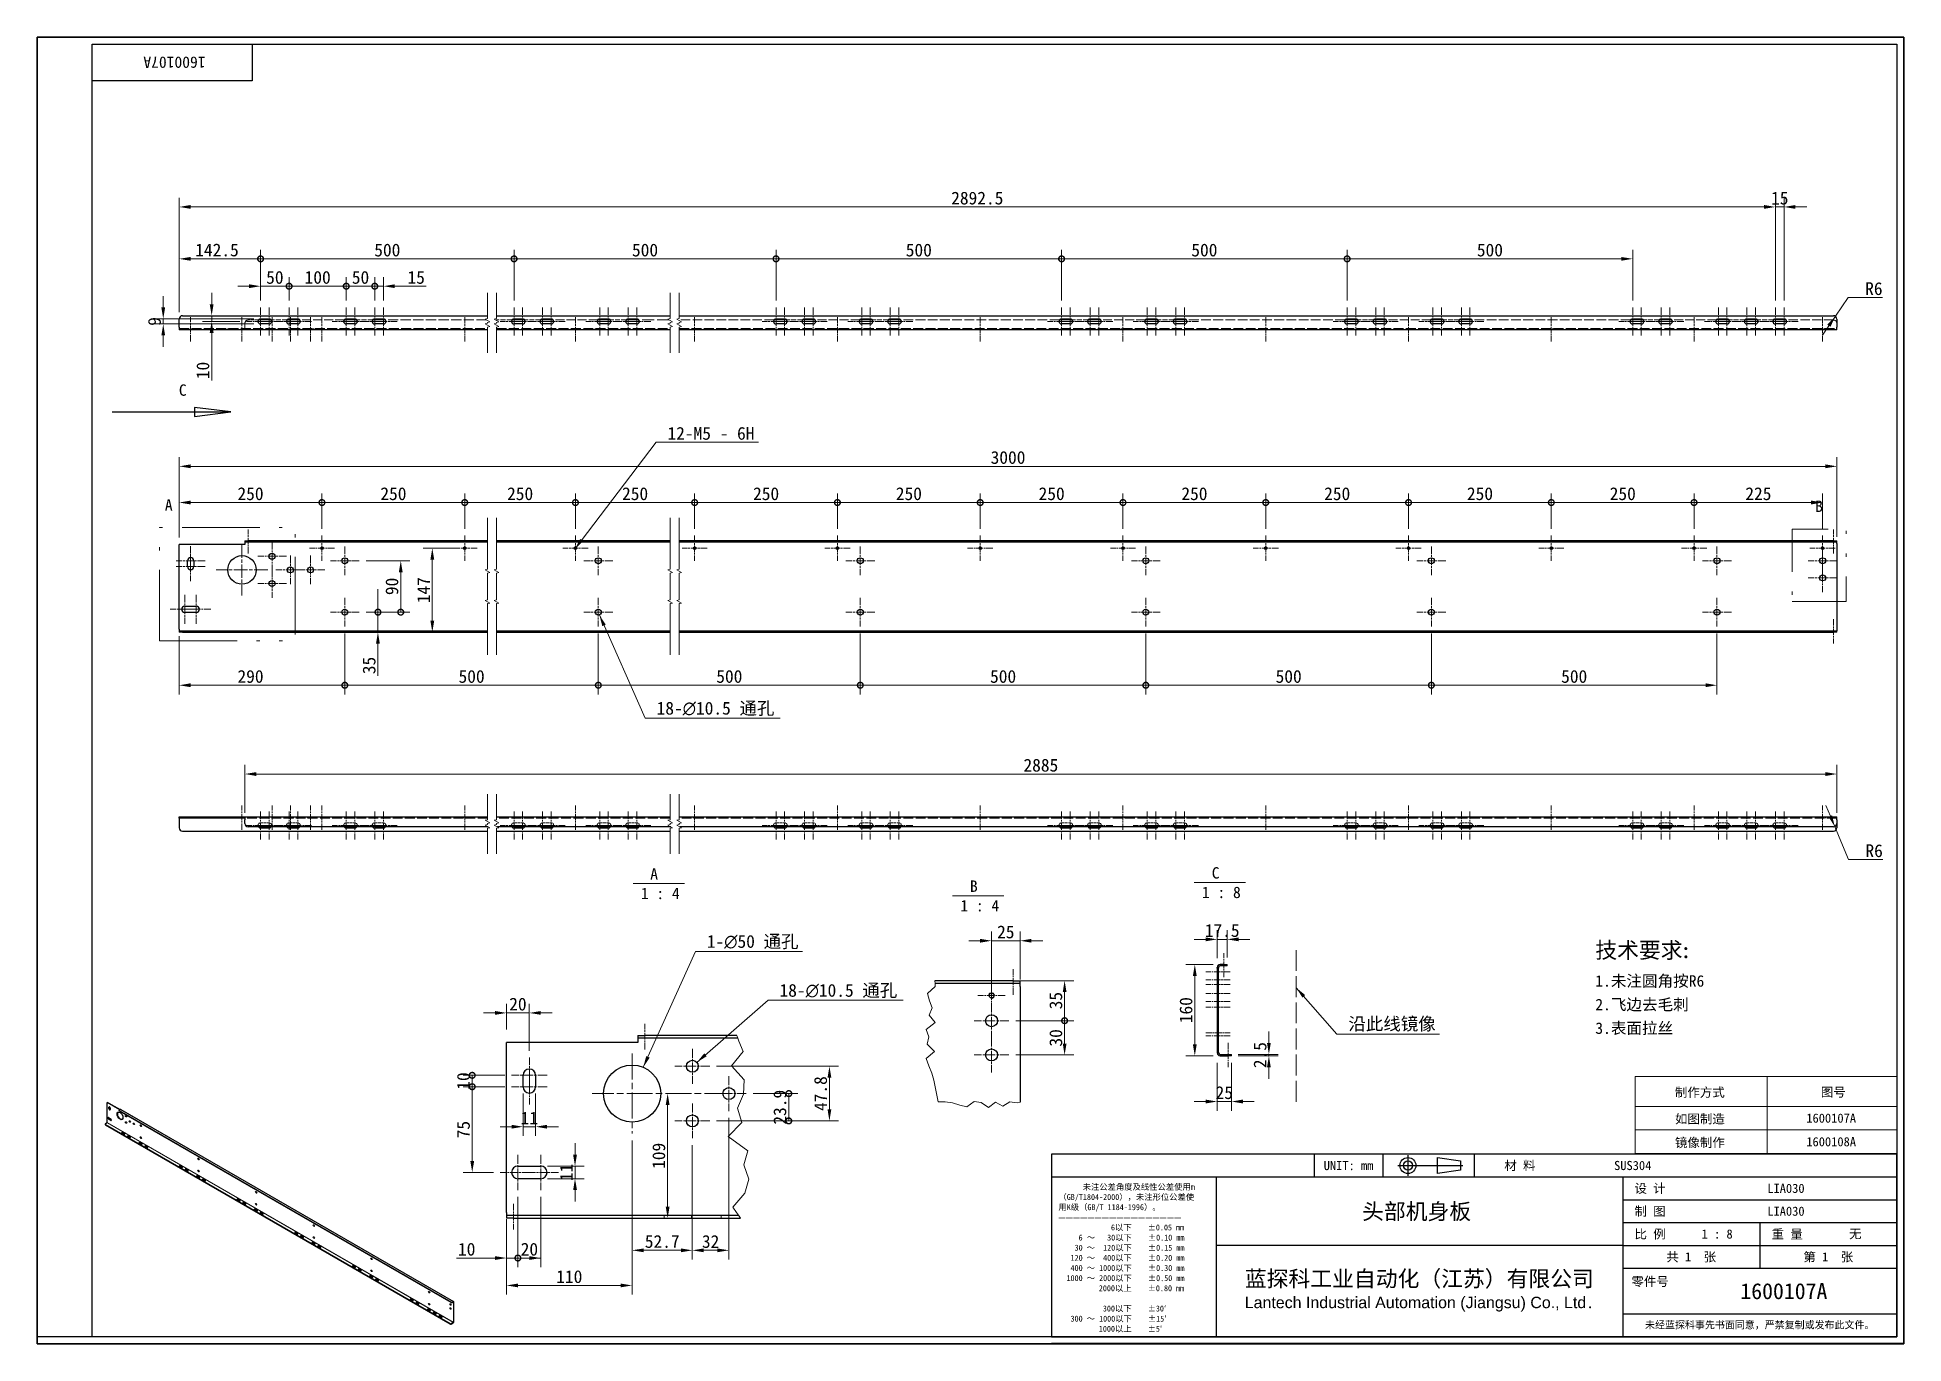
# Model space of a CAD drawing. Header units: millimetres. Extents: x 48 to 3316, y 44 to 2332.
import ezdxf
from ezdxf.enums import TextEntityAlignment as Align

# ---------------------------------------------------------------- set-up
doc = ezdxf.new("R2010")
doc.units = ezdxf.units.MM
doc.header["$LTSCALE"] = 8
for name, pattern in [('CHAIN', [0.3543, 0.2362, -0.0295, 0.0591, -0.0295]), ('DASH_DOUBLE_DOT', [0.2164, 0.1181, -0.0295, 0.0049, -0.0295, 0.0049, -0.0295]), ('DASHED', [0.2067, 0.1654, -0.0413])]:
    doc.linetypes.add(name, pattern=pattern)
for name, color, linetype, lineweight in [('1', 7, 'Continuous', 18), ('可见 (ISO)', 7, 'Continuous', 25), ('可见窄的 (ISO)', 7, 'Continuous', 18), ('图框 (ISO)', 7, 'Continuous', 35), ('标题 (ISO)', 7, 'Continuous', 25), ('草图几何图元 (ISO)', 7, 'Continuous', 18)]:
    doc.layers.add(name, color=color, linetype=linetype, lineweight=lineweight)
for name, color, linetype, lineweight, true_color in [('中心标记 (ISO)', 1, 'CHAIN', 18, 0xff0000), ('中心线 (ISO)', 1, 'CHAIN', 18, 0xff0000), ('剖切线 (ISO)', 7, 'CHAIN', 25, 0x008000), ('尺寸 (ISO)', 7, 'Continuous', 18, 0x008000), ('局部视图边界 (ISO)', 7, 'DASH_DOUBLE_DOT', 18, 0x008000), ('折线 (ISO)', 7, 'Continuous', 18, 0x008000), ('符号 (ISO)', 7, 'Continuous', 18, 0x008000), ('隐藏 (ISO)', 5, 'DASHED', 18, 0x0000ff)]:
    doc.layers.add(name, color=color, linetype=linetype, lineweight=lineweight, true_color=true_color)
doc.styles.add('HZ_33', font='simfang.ttf')
doc.styles.add('文本样式164', font='SimSun.ttf')
doc.styles.add('文本样式165', font='SimSun.ttf')
doc.styles.add('文本样式74', font='SimSun.ttf')
doc.styles.add('最新国标', font='simfang.ttf')
doc.styles.add('注释文本 (ISO)', font='simfang.ttf')
doc.dimstyles.new('默认 (GB)', dxfattribs={"dimscale": 8, "dimtxt": 2.8, "dimasz": 2.5, "dimexe": 2, "dimexo": 1.5, "dimgap": 0.5, "dimtad": 1, "dimtoh": 1, "dimdsep": 46, "dimtxsty": '最新国标', "dimcen": 0.09, "dimdle": 10, "dimclrd": 256, "dimclre": 256, "dimclrt": 256, "dimaunit": 1, "dimadec": 3, "dimazin": 2, "dimtfac": 0.535714, "dimtdec": 3, "dimtmove": 0, "dimatfit": 3, "dimfxl": 0, "dimtolj": 1, "dimlwd": -1, "dimlwe": -1, "dimarcsym": 0})
doc.dimstyles.new('默认 (GB)$7', dxfattribs={"dimscale": 8, "dimtxt": 2.8, "dimasz": 2.5, "dimexe": 2, "dimexo": 1.5, "dimgap": 0.5, "dimtad": 1, "dimtoh": 1, "dimdsep": 46, "dimtxsty": '最新国标', "dimcen": 0.09, "dimdle": 10, "dimclrd": 256, "dimclre": 256, "dimclrt": 256, "dimaunit": 1, "dimadec": 3, "dimazin": 2, "dimtfac": 0.535714, "dimtdec": 3, "dimtmove": 0, "dimatfit": 3, "dimfxl": 0, "dimtolj": 1, "dimlwd": -1, "dimlwe": -1, "dimarcsym": 0})

msp = doc.modelspace()

# ---------------------------------------------------------------- texts
at = {"layer": '符号 (ISO)'}
for s, insert, char_height, width, attachment_point, line_spacing_factor, style in [('12-M5 - 6H', (1151.3572, 1626.86), 22.4, 169.349245, 7, 0.49, '最新国标'), ('18-\\fAIGDT|b0|i0;{\\H22.4000;n}\\fFangSong|b0|i0;{\\H22.4000;10.5 通孔}', (1132.3728, 1143.3684), 22.4, 228.572819, 7, 0.49, '最新国标'), ('1-\\fAIGDT|b0|i0;{\\H22.4000;n}\\fFangSong|b0|i0;{\\H22.4000;50 通孔}', (1220.3084, 734.8674), 22.4, 177.768044, 7, 0.49, '最新国标'), ('{\\H1.75x;技术要求\\fCalibri|b0|i0|c0|p34;:\\fFangSong|b0|i0|c134|p49;\\P\\H0.71429x;1.未注圆角按R6\\P2.飞边去毛刺\\P3.表面拉丝}', (2776.0595, 665.8321), 16, 209.590645, 4, 1.240703, '注释文本 (ISO)'), ('18-\\fAIGDT|b0|i0;{\\H22.4000;n}\\fFangSong|b0|i0;{\\H22.4000;10.5 通孔}', (1347.5889, 649.202), 22.4, 228.572819, 7, 0.49, '最新国标')]:
    msp.add_mtext(s, dxfattribs=dict(at, insert=insert, char_height=char_height, width=width, attachment_point=attachment_point, line_spacing_factor=line_spacing_factor, style=style))
at = {"layer": '符号 (ISO)', "char_height": 20, "attachment_point": 7, "style": 'HZ_33'}
for s, insert in [('A ', (1121.2001, 856.7765)), ('B ', (1680.9843, 835.309)), ('C ', (2104.4749, 858.2858)), (' 1 : 4', (1091.1306, 822.2952)), (' 1 : 4', (1650.6587, 800.8277)), (' 1 : 8', (2073.6374, 824.1554))]:
    msp.add_mtext(s, dxfattribs=dict(at, insert=insert))
at = {"layer": '符号 (ISO)', "insert": (2343.742, 615.4525), "char_height": 22.4, "width": 167.67252, "attachment_point": 1, "style": '最新国标'}
msp.add_mtext('\\fFangSong|b0|i0;沿此线镜像', dxfattribs=at)

# ---------------------------------------------------------------- blocks, each defined once
blk = doc.blocks.new('图框 最新国标')
at = {"layer": '图框 (ISO)'}
for p, q in [((6, 7), (6, 291.5)), ((6, 291.5), (414.5, 291.5)), ((414.5, 291.5), (414.5, 5.5)), ((6, 7), (6, 5.5)), ((6, 7), (6, 5.5)), ((414.5, 5.5), (6, 5.5))]:
    blk.add_line(p, q, dxfattribs=at)
at = {"layer": '图框 (ISO)', "color": 7, "linetype": 'Continuous', "lineweight": 25}
for p, q in [((18, 290), (413, 290)), ((18, 7), (18, 290)), ((18, 290), (413, 290)), ((53, 290), (53, 282)), ((413, 290), (413, 7)), ((413, 290), (413, 7)), ((53, 282), (18, 282)), ((413, 7), (6, 7)), ((413, 7), (18, 7))]:
    blk.add_line(p, q, dxfattribs=at)
at = {"layer": '图框 (ISO)', "style": '文本样式74'}
blk.add_attdef('零件代号_001', (42.82, 287.25), '', height=2.5, rotation=180, dxfattribs=at)
blk = doc.blocks.new('标题栏 最新国标')
at = {"layer": '标题 (ISO)'}
for p, q in [((381.98, -183.84), (196.98, -183.84)), ((196.98, -183.84), (196.98, -223.84)), ((254.48, -183.84), (254.48, -188.84)), ((269.48, -183.84), (269.48, -188.84)), ((281.48, -188.09), (281.48, -184.59)), ((281.48, -184.59), (286.48, -185.34)), ((286.48, -187.34), (281.48, -188.09)), ((286.48, -185.34), (286.48, -187.34)), ((289.48, -183.84), (289.48, -188.84)), ((381.98, -223.84), (381.98, -183.84)), ((383.48, -183.84), (383.48, -225.34)), ((196.98, -188.84), (381.98, -188.84)), ((232.98, -188.84), (232.98, -223.84)), ((321.98, -188.84), (321.98, -223.84)), ((321.98, -193.84), (381.98, -193.84)), ((321.98, -198.84), (381.98, -198.84)), ((351.98, -198.84), (351.98, -208.84)), ((321.98, -203.84), (232.98, -203.84)), ((321.98, -203.84), (381.98, -203.84)), ((321.98, -208.84), (381.98, -208.84)), ((321.98, -218.84), (381.98, -218.84)), ((196.98, -223.84), (381.98, -223.84)), ((383.48, -225.34), (196.98, -225.34))]:
    blk.add_line(p, q, dxfattribs=at)
at = {"layer": '标题 (ISO)', "linetype": 'CHAIN', "ltscale": 15.834605}
blk.add_line((272.73, -186.34), (286.98, -186.34), dxfattribs=at)
at = {"layer": '标题 (ISO)', "linetype": 'CHAIN', "ltscale": 5.000333}
blk.add_line((274.98, -184.09), (274.98, -188.59), dxfattribs=at)
at = {"layer": '标题 (ISO)'}
for radius in [1.75, 1]:
    blk.add_circle((274.98, -186.34), radius, dxfattribs=at)
at = {"layer": '1', "style": '文本样式164'}
for s, p in [('UNIT: mm', (261.98, -186.34)), ('材 料', (299.48, -186.34)), ('设 计', (327.98, -191.34)), ('制 图', (327.98, -196.34)), ('比 例', (327.98, -201.34)), ('重 量', (357.98, -201.34)), ('共 1  张', (336.98, -206.34)), ('第 1  张', (366.98, -206.34))]:
    blk.add_text(s, height=2, dxfattribs=at).set_placement(p, align=Align.MIDDLE_CENTER)
at = {"layer": '标题 (ISO)', "style": '注释文本 (ISO)'}
for s, insert, char_height, attachment_point, line_spacing_factor in [('\\fSimSun|b0|i0;{\\H1.3000;      未注公差角度及线性公差使用m\\P}\\fSimSun|b0|i0;{\\H1.3000;（GB/T1804-2000），未注形位公差使\\P}\\fSimSun|b0|i0;{\\H1.3000;用K级（GB/T 1184-1996）。\\P}\\fSimSun|b0|i0;{\\H1.3000;—————————————————\\P}\\fSimSun|b0|i0;{\\H1.3000;             6以下    ±0.05 mm\\P}\\fSimSun|b0|i0;{\\H1.3000;     6 ～   30以下    ±0.10 mm\\P}\\fSimSun|b0|i0;{\\H1.3000;    30 ～  120以下    ±0.15 mm\\P}\\fSimSun|b0|i0;{\\H1.3000;   120 ～  400以下    ±0.20 mm\\P}\\fSimSun|b0|i0;{\\H1.3000;   400 ～ 1000以下    ±0.30 mm\\P}\\fSimSun|b0|i0;{\\H1.3000;  1000 ～ 2000以下    ±0.50 mm\\P}\\fSimSun|b0|i0;{\\H1.3000;          2000以上    ±0.80 mm\\P}\\fSimSun|b0|i0;{\\H1.3000;\\P}\\fSimSun|b0|i0;{\\H1.3000;           300以下    ±30′\\P}\\fSimSun|b0|i0;{\\H1.3000;   300 ～ 1000以下    ±15′\\P}\\fSimSun|b0|i0;{\\H1.3000;          1000以上    ±5′}', (198.48, -206.63), 1.3, 4, 1.023913), ('{\\fMicrosoft YaHei|b0|i0|c134|p34;\\H1.75x;蓝探科工业自动化（江苏）有限公司\\P\\fArial|b0|i0|c0|p34;\\H0.71429x;Lantech Industrial Automation (Jiangsu) Co., Ltd\\fFangSong|b0|i0|c134|p49;.\\H1.15195x; }', (277.48, -213.84), 2, 5, 0.978695)]:
    blk.add_mtext(s, dxfattribs=dict(at, insert=insert, char_height=char_height, attachment_point=attachment_point, line_spacing_factor=line_spacing_factor))
at = {"layer": '标题 (ISO)', "attachment_point": 5, "style": '注释文本 (ISO)'}
for s, insert, char_height in [('\\fFangSong|b0|i0;零件号', (327.98, -211.84), 2), ('\\fSimSun|b0|i0;{\\H1.6000;未经蓝探科事先书面同意，严禁复制或发布此文件。}', (351.98, -221.34), 1.6)]:
    blk.add_mtext(s, dxfattribs=dict(at, insert=insert, char_height=char_height))
at = {"layer": '标题 (ISO)'}
for tag, p, height, style in [('材料_001', (320.09, -187.33), 2, '注释文本 (ISO)'), ('设计人_001', (353.63, -192.33), 2, '注释文本 (ISO)'), ('库存编号_001', (264.95, -198.14), 3.5, '文本样式165'), ('设计人_001', (353.63, -197.33), 2, '注释文本 (ISO)'), ('视图比例_001', (339.26, -202.33), 2, '注释文本 (ISO)'), ('质量\\P3;_001', (371.53, -202.3), 2, '注释文本 (ISO)'), ('零件代号_001', (347.74, -215.59), 3.5, '文本样式165')]:
    blk.add_attdef(tag, p, '', height=height, dxfattribs=dict(at, style=style))
blk = doc.blocks.new('*D5')
at = {"layer": 'Defpoints', "color": 0, "transparency": 16777216}
for p in [(2131.4, 752.1), (2113.9, 707.1), (2131.4, 708.1)]:
    blk.add_point(p, dxfattribs=at)
at = {"layer": '尺寸 (ISO)', "color": 116, "true_color": 0x00803f, "transparency": 16777216}
for p, q in [((2093.9, 752.1), (2073.9, 752.1)), ((2113.9, 719.1), (2113.9, 768.1)), ((2113.9, 752.1), (2131.4, 752.1)), ((2131.4, 720.1), (2131.4, 768.1)), ((2151.4, 752.1), (2171.4, 752.1))]:
    blk.add_line(p, q, dxfattribs=at)
for points in [[(2093.9, 755.5), (2093.9, 748.8), (2113.9, 752.1)], [(2151.4, 755.5), (2151.4, 748.8), (2131.4, 752.1)]]:
    blk.add_solid(points, dxfattribs=at)
at = {"layer": '尺寸 (ISO)', "transparency": 16777216, "insert": (2122.7, 767.5), "char_height": 22.4, "attachment_point": 5, "style": '最新国标'}
blk.add_mtext('\\A1;17.5', dxfattribs=at)
blk = doc.blocks.new('*D6')
at = {"layer": 'Defpoints', "color": 0, "transparency": 16777216}
for p in [(2113.9, 548.1), (2138.9, 548.1), (2138.9, 468.1)]:
    blk.add_point(p, dxfattribs=at)
at = {"layer": '尺寸 (ISO)', "color": 116, "true_color": 0x00803f, "transparency": 16777216}
for p, q in [((2113.9, 536.1), (2113.9, 452.1)), ((2138.9, 536.1), (2138.9, 452.1)), ((2093.9, 468.1), (2073.9, 468.1)), ((2113.9, 468.1), (2138.9, 468.1)), ((2158.9, 468.1), (2178.9, 468.1))]:
    blk.add_line(p, q, dxfattribs=at)
for points in [[(2093.9, 471.5), (2093.9, 464.8), (2113.9, 468.1)], [(2158.9, 471.5), (2158.9, 464.8), (2138.9, 468.1)]]:
    blk.add_solid(points, dxfattribs=at)
at = {"layer": '尺寸 (ISO)', "transparency": 16777216, "insert": (2126.4, 483.5), "char_height": 22.4, "attachment_point": 5, "style": '最新国标'}
blk.add_mtext('\\A1;25', dxfattribs=at)
blk = doc.blocks.new('二维局部视图0')
at = {"layer": '局部视图边界 (ISO)', "ltscale": 17.995329, "flags": 128}
blk.add_lwpolyline([(32.73, 159.36), (62.46, 159.36), (62.46, 184.15), (32.73, 184.15), (32.73, 159.36)], dxfattribs=at)
at = {"layer": '局部视图边界 (ISO)', "insert": (33.91, 187.87), "char_height": 2.5, "attachment_point": 7, "style": 'HZ_33'}
blk.add_mtext('A', dxfattribs=at)
blk = doc.blocks.new('*D8')
at = {"layer": 'Defpoints', "color": 0, "transparency": 16777216}
for p in [(353.3, 1834.4), (374.8, 1844.4), (414.4, 1834.4)]:
    blk.add_point(p, dxfattribs=at)
at = {"layer": '尺寸 (ISO)', "color": 116, "true_color": 0x00803f, "transparency": 16777216}
for p, q in [((353.3, 1864.4), (353.3, 1884.4)), ((402.4, 1834.4), (337.3, 1834.4)), ((353.3, 1844.4), (353.3, 1834.4)), ((353.3, 1814.4), (353.3, 1730.8))]:
    blk.add_line(p, q, dxfattribs=at)
for points in [[(349.9, 1864.4), (356.6, 1864.4), (353.3, 1844.4)], [(349.9, 1814.4), (356.6, 1814.4), (353.3, 1834.4)]]:
    blk.add_solid(points, dxfattribs=at)
at = {"layer": '尺寸 (ISO)', "transparency": 16777216, "insert": (338, 1748.5), "char_height": 22.4, "attachment_point": 5, "rotation": 90, "style": '最新国标'}
blk.add_mtext('\\A1;10', dxfattribs=at)
blk = doc.blocks.new('*D9')
at = {"layer": 'Defpoints', "color": 0, "transparency": 16777216}
for p in [(438.9, 1838.9), (268.5, 1829.9), (438.9, 1829.9)]:
    blk.add_point(p, dxfattribs=at)
at = {"layer": '尺寸 (ISO)', "color": 116, "true_color": 0x00803f, "transparency": 16777216}
for p, q in [((268.5, 1858.9), (268.5, 1878.9)), ((426.9, 1838.9), (252.5, 1838.9)), ((268.5, 1838.9), (268.5, 1829.9)), ((426.9, 1829.9), (252.5, 1829.9)), ((268.5, 1809.9), (268.5, 1789.9))]:
    blk.add_line(p, q, dxfattribs=at)
for points in [[(265.2, 1858.9), (271.8, 1858.9), (268.5, 1838.9)], [(265.2, 1809.9), (271.8, 1809.9), (268.5, 1829.9)]]:
    blk.add_solid(points, dxfattribs=at)
at = {"layer": '尺寸 (ISO)', "transparency": 16777216, "insert": (253.2, 1834.4), "char_height": 22.4, "attachment_point": 5, "rotation": 90, "style": '最新国标'}
blk.add_mtext('\\A1;9', dxfattribs=at)
blk = doc.blocks.new('*D10')
at = {"layer": 'Defpoints', "color": 0, "transparency": 16777216}
for p in [(3193, 1838.4), (3196.4, 1843.4)]:
    blk.add_point(p, dxfattribs=at)
at = {"layer": '尺寸 (ISO)', "color": 116, "true_color": 0x00803f, "transparency": 16777216}
for p, q in [((3219, 1876.4), (3207.7, 1859.9)), ((3278.8, 1876.4), (3219, 1876.4)), ((3193, 1838.4), (3196.4, 1843.4)), ((3196.4, 1843.4), (3207.7, 1859.9)), ((3185.1, 1826.9), (3173.8, 1810.4))]:
    blk.add_line(p, q, dxfattribs=at)
blk.add_solid([(3182.3, 1828.8), (3187.8, 1825), (3196.4, 1843.4)], dxfattribs=at)
at = {"layer": '尺寸 (ISO)', "transparency": 16777216, "insert": (3263.8, 1891.7), "char_height": 22.4, "attachment_point": 5, "style": '最新国标'}
blk.add_mtext('\\A1;R6', dxfattribs=at)
blk = doc.blocks.new('_DotSmall')
at = {"color": 0, "linetype": 'ByBlock', "const_width": 0.5}
blk.add_lwpolyline([(-0.0625, 0, 1), (0.0625, 0, 1)], format="xyb", close=True, dxfattribs=at)
blk = doc.blocks.new('*D11')
at = {"layer": 'Defpoints', "color": 0, "transparency": 16777216}
for p in [(296.4, 1295.2), (586.4, 1300), (586.4, 1197.2)]:
    blk.add_point(p, dxfattribs=at)
at = {"layer": '尺寸 (ISO)', "color": 116, "true_color": 0x00803f, "transparency": 16777216}
for p, q in [((296.4, 1283.2), (296.4, 1181.2)), ((586.4, 1288), (586.4, 1181.2)), ((316.4, 1197.2), (586.4, 1197.2))]:
    blk.add_line(p, q, dxfattribs=at)
blk.add_solid([(316.4, 1200.6), (316.4, 1193.9), (296.4, 1197.2)], dxfattribs=at)
at = {"layer": '尺寸 (ISO)', "color": 116, "true_color": 0x00803f, "transparency": 16777216, "xscale": 20, "yscale": 20, "zscale": 20}
blk.add_blockref('_DotSmall', (586.4, 1197.2), dxfattribs=at)
at = {"layer": '尺寸 (ISO)', "transparency": 16777216, "insert": (421.3, 1212.5), "char_height": 22.4, "attachment_point": 5, "style": '最新国标'}
blk.add_mtext('\\A1;290', dxfattribs=at)
blk = doc.blocks.new('*D13')
at = {"layer": 'Defpoints', "color": 0, "transparency": 16777216}
for p in [(586.4, 1300), (1030.3, 1300), (1030.3, 1197.2)]:
    blk.add_point(p, dxfattribs=at)
at = {"layer": '尺寸 (ISO)', "color": 116, "true_color": 0x00803f, "transparency": 16777216}
for p, q in [((586.4, 1288), (586.4, 1181.2)), ((1030.3, 1288), (1030.3, 1181.2)), ((586.4, 1197.2), (1030.3, 1197.2))]:
    blk.add_line(p, q, dxfattribs=at)
at = {"layer": '尺寸 (ISO)', "color": 116, "true_color": 0x00803f, "transparency": 16777216, "xscale": 20, "yscale": 20, "zscale": 20, "rotation": 180}
blk.add_blockref('_DotSmall', (586.4, 1197.2), dxfattribs=at)
at = {"layer": '尺寸 (ISO)', "color": 116, "true_color": 0x00803f, "transparency": 16777216, "xscale": 20, "yscale": 20, "zscale": 20}
blk.add_blockref('_DotSmall', (1030.3, 1197.2), dxfattribs=at)
at = {"layer": '尺寸 (ISO)', "transparency": 16777216, "insert": (808.4, 1212.5), "char_height": 22.4, "attachment_point": 5, "style": '最新国标'}
blk.add_mtext('\\A1;500', dxfattribs=at)
blk = doc.blocks.new('*D14')
at = {"layer": 'Defpoints', "color": 0, "transparency": 16777216}
for p in [(1030.3, 1300), (1489, 1300), (1489, 1197.2)]:
    blk.add_point(p, dxfattribs=at)
at = {"layer": '尺寸 (ISO)', "color": 116, "true_color": 0x00803f, "transparency": 16777216}
for p, q in [((1030.3, 1288), (1030.3, 1181.2)), ((1489, 1288), (1489, 1181.2)), ((1030.3, 1197.2), (1489, 1197.2))]:
    blk.add_line(p, q, dxfattribs=at)
at = {"layer": '尺寸 (ISO)', "color": 116, "true_color": 0x00803f, "transparency": 16777216, "xscale": 20, "yscale": 20, "zscale": 20, "rotation": 180}
blk.add_blockref('_DotSmall', (1030.3, 1197.2), dxfattribs=at)
at = {"layer": '尺寸 (ISO)', "color": 116, "true_color": 0x00803f, "transparency": 16777216, "xscale": 20, "yscale": 20, "zscale": 20}
blk.add_blockref('_DotSmall', (1489, 1197.2), dxfattribs=at)
at = {"layer": '尺寸 (ISO)', "transparency": 16777216, "insert": (1259.7, 1212.5), "char_height": 22.4, "attachment_point": 5, "style": '最新国标'}
blk.add_mtext('\\A1;500', dxfattribs=at)
blk = doc.blocks.new('*D15')
at = {"layer": 'Defpoints', "color": 0, "transparency": 16777216}
for p in [(1489, 1300), (1989, 1300), (1989, 1197.2)]:
    blk.add_point(p, dxfattribs=at)
at = {"layer": '尺寸 (ISO)', "color": 116, "true_color": 0x00803f, "transparency": 16777216}
for p, q in [((1489, 1288), (1489, 1181.2)), ((1989, 1288), (1989, 1181.2)), ((1489, 1197.2), (1989, 1197.2))]:
    blk.add_line(p, q, dxfattribs=at)
at = {"layer": '尺寸 (ISO)', "color": 116, "true_color": 0x00803f, "transparency": 16777216, "xscale": 20, "yscale": 20, "zscale": 20, "rotation": 180}
blk.add_blockref('_DotSmall', (1489, 1197.2), dxfattribs=at)
at = {"layer": '尺寸 (ISO)', "color": 116, "true_color": 0x00803f, "transparency": 16777216, "xscale": 20, "yscale": 20, "zscale": 20}
blk.add_blockref('_DotSmall', (1989, 1197.2), dxfattribs=at)
at = {"layer": '尺寸 (ISO)', "transparency": 16777216, "insert": (1739.1, 1212.5), "char_height": 22.4, "attachment_point": 5, "style": '最新国标'}
blk.add_mtext('\\A1;500', dxfattribs=at)
blk = doc.blocks.new('*D16')
at = {"layer": 'Defpoints', "color": 0, "transparency": 16777216}
for p in [(1989, 1300), (2489, 1300), (2489, 1197.2)]:
    blk.add_point(p, dxfattribs=at)
at = {"layer": '尺寸 (ISO)', "color": 116, "true_color": 0x00803f, "transparency": 16777216}
for p, q in [((1989, 1288), (1989, 1181.2)), ((2489, 1288), (2489, 1181.2)), ((1989, 1197.2), (2489, 1197.2))]:
    blk.add_line(p, q, dxfattribs=at)
at = {"layer": '尺寸 (ISO)', "color": 116, "true_color": 0x00803f, "transparency": 16777216, "xscale": 20, "yscale": 20, "zscale": 20, "rotation": 180}
blk.add_blockref('_DotSmall', (1989, 1197.2), dxfattribs=at)
at = {"layer": '尺寸 (ISO)', "color": 116, "true_color": 0x00803f, "transparency": 16777216, "xscale": 20, "yscale": 20, "zscale": 20}
blk.add_blockref('_DotSmall', (2489, 1197.2), dxfattribs=at)
at = {"layer": '尺寸 (ISO)', "transparency": 16777216, "insert": (2239.1, 1212.5), "char_height": 22.4, "attachment_point": 5, "style": '最新国标'}
blk.add_mtext('\\A1;500', dxfattribs=at)
blk = doc.blocks.new('*D17')
at = {"layer": 'Defpoints', "color": 0, "transparency": 16777216}
for p in [(2489, 1300), (2989, 1300), (2989, 1197.2)]:
    blk.add_point(p, dxfattribs=at)
at = {"layer": '尺寸 (ISO)', "color": 116, "true_color": 0x00803f, "transparency": 16777216}
for p, q in [((2489, 1288), (2489, 1181.2)), ((2989, 1288), (2989, 1181.2)), ((2489, 1197.2), (2969, 1197.2))]:
    blk.add_line(p, q, dxfattribs=at)
blk.add_solid([(2969, 1200.6), (2969, 1193.9), (2989, 1197.2)], dxfattribs=at)
at = {"layer": '尺寸 (ISO)', "color": 116, "true_color": 0x00803f, "transparency": 16777216, "xscale": 20, "yscale": 20, "zscale": 20, "rotation": 180}
blk.add_blockref('_DotSmall', (2489, 1197.2), dxfattribs=at)
at = {"layer": '尺寸 (ISO)', "transparency": 16777216, "insert": (2739.1, 1212.5), "char_height": 22.4, "attachment_point": 5, "style": '最新国标'}
blk.add_mtext('\\A1;500', dxfattribs=at)
blk = doc.blocks.new('*D18')
at = {"layer": 'Defpoints', "color": 0, "transparency": 16777216}
for p in [(611.6, 1325.2), (644.4, 1325.2), (302.4, 1290.2)]:
    blk.add_point(p, dxfattribs=at)
at = {"layer": '尺寸 (ISO)', "color": 116, "true_color": 0x00803f, "transparency": 16777216}
for p, q in [((644.4, 1325.2), (644.4, 1365.2)), ((623.6, 1325.2), (660.4, 1325.2)), ((644.4, 1325.2), (644.4, 1290.2)), ((644.4, 1270.2), (644.4, 1213.4))]:
    blk.add_line(p, q, dxfattribs=at)
blk.add_solid([(641, 1270.2), (647.7, 1270.2), (644.4, 1290.2)], dxfattribs=at)
at = {"layer": '尺寸 (ISO)', "color": 116, "true_color": 0x00803f, "transparency": 16777216, "xscale": 20, "yscale": 20, "zscale": 20, "rotation": 270}
blk.add_blockref('_DotSmall', (644.4, 1325.2), dxfattribs=at)
at = {"layer": '尺寸 (ISO)', "transparency": 16777216, "insert": (629, 1231.8), "char_height": 22.4, "attachment_point": 5, "rotation": 90, "style": '最新国标'}
blk.add_mtext('\\A1;35', dxfattribs=at)
blk = doc.blocks.new('*D19')
at = {"layer": 'Defpoints', "color": 0, "transparency": 16777216}
for p in [(611.6, 1415.2), (684.4, 1415.2), (611.6, 1325.2)]:
    blk.add_point(p, dxfattribs=at)
at = {"layer": '尺寸 (ISO)', "color": 116, "true_color": 0x00803f, "transparency": 16777216}
for p, q in [((623.6, 1415.2), (700.4, 1415.2)), ((684.4, 1325.2), (684.4, 1395.2)), ((623.6, 1325.2), (700.4, 1325.2))]:
    blk.add_line(p, q, dxfattribs=at)
blk.add_solid([(681, 1395.2), (687.7, 1395.2), (684.4, 1415.2)], dxfattribs=at)
at = {"layer": '尺寸 (ISO)', "color": 116, "true_color": 0x00803f, "transparency": 16777216, "xscale": 20, "yscale": 20, "zscale": 20, "rotation": 270}
blk.add_blockref('_DotSmall', (684.4, 1325.2), dxfattribs=at)
at = {"layer": '尺寸 (ISO)', "transparency": 16777216, "insert": (669, 1370.3), "char_height": 22.4, "attachment_point": 5, "rotation": 90, "style": '最新国标'}
blk.add_mtext('\\A1;90', dxfattribs=at)
blk = doc.blocks.new('*D20')
at = {"layer": 'Defpoints', "color": 0, "transparency": 16777216}
for p in [(796.4, 1437.2), (739.6, 1290.2), (739.6, 1290.2)]:
    blk.add_point(p, dxfattribs=at)
at = {"layer": '尺寸 (ISO)', "color": 116, "true_color": 0x00803f, "transparency": 16777216}
for p, q in [((784.4, 1437.2), (723.6, 1437.2)), ((739.6, 1417.2), (739.6, 1310.2))]:
    blk.add_line(p, q, dxfattribs=at)
for points in [[(736.3, 1417.2), (743, 1417.2), (739.6, 1437.2)], [(736.3, 1310.2), (743, 1310.2), (739.6, 1290.2)]]:
    blk.add_solid(points, dxfattribs=at)
at = {"layer": '尺寸 (ISO)', "transparency": 16777216, "insert": (724.3, 1363.7), "char_height": 22.4, "attachment_point": 5, "rotation": 90, "style": '最新国标'}
blk.add_mtext('\\A1;147', dxfattribs=at)
blk = doc.blocks.new('*D21')
at = {"layer": 'Defpoints', "color": 0, "transparency": 16777216}
for p in [(3199, 1041.7), (411.4, 961.7), (3199, 961.7)]:
    blk.add_point(p, dxfattribs=at)
at = {"layer": '尺寸 (ISO)', "color": 116, "true_color": 0x00803f, "transparency": 16777216}
for p, q in [((411.4, 973.7), (411.4, 1057.7)), ((3199, 973.7), (3199, 1057.7)), ((431.4, 1041.7), (3179, 1041.7))]:
    blk.add_line(p, q, dxfattribs=at)
for points in [[(431.4, 1045), (431.4, 1038.3), (411.4, 1041.7)], [(3179, 1045), (3179, 1038.3), (3199, 1041.7)]]:
    blk.add_solid(points, dxfattribs=at)
at = {"layer": '尺寸 (ISO)', "transparency": 16777216, "insert": (1805.2, 1057), "char_height": 22.4, "attachment_point": 5, "style": '最新国标'}
blk.add_mtext('\\A1;2885', dxfattribs=at)
blk = doc.blocks.new('*D22')
at = {"layer": 'Defpoints', "color": 0, "transparency": 16777216}
for p in [(3193, 955.2), (3195.3, 949.6)]:
    blk.add_point(p, dxfattribs=at)
at = {"layer": '尺寸 (ISO)', "color": 116, "true_color": 0x00803f, "transparency": 16777216}
for p, q in [((3187.6, 968.1), (3179.9, 986.5)), ((3193, 955.2), (3195.3, 949.6)), ((3195.3, 949.6), (3203, 931.2)), ((3219.5, 891.8), (3203, 931.2)), ((3279.3, 891.8), (3219.5, 891.8))]:
    blk.add_line(p, q, dxfattribs=at)
blk.add_solid([(3190.7, 969.4), (3184.5, 966.8), (3195.3, 949.6)], dxfattribs=at)
at = {"layer": '尺寸 (ISO)', "transparency": 16777216, "insert": (3264.3, 907.2), "char_height": 22.4, "attachment_point": 5, "style": '最新国标'}
blk.add_mtext('\\A1;R6', dxfattribs=at)
blk = doc.blocks.new('*D23')
at = {"layer": 'Defpoints', "color": 0, "transparency": 16777216}
for p in [(909.5, 623.3), (869.5, 582), (909.5, 545)]:
    blk.add_point(p, dxfattribs=at)
at = {"layer": '尺寸 (ISO)', "color": 116, "true_color": 0x00803f, "transparency": 16777216}
for p, q in [((849.5, 623.3), (829.5, 623.3)), ((869.5, 594), (869.5, 639.3)), ((869.5, 623.3), (909.5, 623.3)), ((909.5, 557), (909.5, 639.3)), ((929.5, 623.3), (949.5, 623.3))]:
    blk.add_line(p, q, dxfattribs=at)
for points in [[(849.5, 626.6), (849.5, 620), (869.5, 623.3)], [(929.5, 626.6), (929.5, 620), (909.5, 623.3)]]:
    blk.add_solid(points, dxfattribs=at)
at = {"layer": '尺寸 (ISO)', "transparency": 16777216, "insert": (889.5, 638.6), "char_height": 22.4, "attachment_point": 5, "style": '最新国标'}
blk.add_mtext('\\A1;20', dxfattribs=at)
blk = doc.blocks.new('*D24')
at = {"layer": 'Defpoints', "color": 0, "transparency": 16777216}
for p in [(889.5, 313), (869.5, 274), (889.5, 194)]:
    blk.add_point(p, dxfattribs=at)
at = {"layer": '尺寸 (ISO)', "color": 116, "true_color": 0x00803f, "transparency": 16777216}
for p, q in [((889.5, 301), (889.5, 178)), ((869.5, 262), (869.5, 178)), ((849.5, 194), (782.1, 194)), ((889.5, 194), (869.5, 194)), ((889.5, 194), (929.5, 194))]:
    blk.add_line(p, q, dxfattribs=at)
blk.add_solid([(849.5, 197.3), (849.5, 190.7), (869.5, 194)], dxfattribs=at)
at = {"layer": '尺寸 (ISO)', "color": 116, "true_color": 0x00803f, "transparency": 16777216, "xscale": 20, "yscale": 20, "zscale": 20, "rotation": 180}
blk.add_blockref('_DotSmall', (889.5, 194), dxfattribs=at)
at = {"layer": '尺寸 (ISO)', "transparency": 16777216, "insert": (799.8, 209.3), "char_height": 22.4, "attachment_point": 5, "style": '最新国标'}
blk.add_mtext('\\A1;10', dxfattribs=at)
blk = doc.blocks.new('*D25')
at = {"layer": 'Defpoints', "color": 0, "transparency": 16777216}
for p in [(889.5, 313), (929.5, 313), (929.5, 194)]:
    blk.add_point(p, dxfattribs=at)
at = {"layer": '尺寸 (ISO)', "color": 116, "true_color": 0x00803f, "transparency": 16777216}
for p, q in [((889.5, 301), (889.5, 178)), ((929.5, 301), (929.5, 178)), ((889.5, 194), (909.5, 194))]:
    blk.add_line(p, q, dxfattribs=at)
blk.add_solid([(909.5, 197.3), (909.5, 190.7), (929.5, 194)], dxfattribs=at)
at = {"layer": '尺寸 (ISO)', "color": 116, "true_color": 0x00803f, "transparency": 16777216, "xscale": 20, "yscale": 20, "zscale": 20, "rotation": 180}
blk.add_blockref('_DotSmall', (889.5, 194), dxfattribs=at)
at = {"layer": '尺寸 (ISO)', "transparency": 16777216, "insert": (909.6, 209.3), "char_height": 22.4, "attachment_point": 5, "style": '最新国标'}
blk.add_mtext('\\A1;20', dxfattribs=at)
blk = doc.blocks.new('*D26')
at = {"layer": 'Defpoints', "color": 0, "transparency": 16777216}
for p in [(809.5, 494), (878.5, 494), (858.5, 344)]:
    blk.add_point(p, dxfattribs=at)
at = {"layer": '尺寸 (ISO)', "color": 116, "true_color": 0x00803f, "transparency": 16777216}
for p, q in [((866.5, 494), (793.5, 494)), ((809.5, 364), (809.5, 494)), ((846.5, 344), (793.5, 344))]:
    blk.add_line(p, q, dxfattribs=at)
blk.add_solid([(806.2, 364), (812.9, 364), (809.5, 344)], dxfattribs=at)
at = {"layer": '尺寸 (ISO)', "color": 116, "true_color": 0x00803f, "transparency": 16777216, "xscale": 20, "yscale": 20, "zscale": 20, "rotation": 90}
blk.add_blockref('_DotSmall', (809.5, 494), dxfattribs=at)
at = {"layer": '尺寸 (ISO)', "transparency": 16777216, "insert": (794.2, 418.9), "char_height": 22.4, "attachment_point": 5, "rotation": 90, "style": '最新国标'}
blk.add_mtext('\\A1;75', dxfattribs=at)
blk = doc.blocks.new('*D27')
at = {"layer": 'Defpoints', "color": 0, "transparency": 16777216}
for p in [(809.5, 514), (878.5, 514), (878.5, 494)]:
    blk.add_point(p, dxfattribs=at)
at = {"layer": '尺寸 (ISO)', "color": 116, "true_color": 0x00803f, "transparency": 16777216}
for p, q in [((866.5, 514), (793.5, 514)), ((866.5, 494), (793.5, 494)), ((809.5, 494), (809.5, 514))]:
    blk.add_line(p, q, dxfattribs=at)
at = {"layer": '尺寸 (ISO)', "color": 116, "true_color": 0x00803f, "transparency": 16777216, "xscale": 20, "yscale": 20, "zscale": 20}
for p, rotation in [((809.5, 514), 90), ((809.5, 494), 270)]:
    blk.add_blockref('_DotSmall', p, dxfattribs=dict(at, rotation=rotation))
at = {"layer": '尺寸 (ISO)', "transparency": 16777216, "insert": (794.2, 504), "char_height": 22.4, "attachment_point": 5, "rotation": 90, "style": '最新国标'}
blk.add_mtext('\\A1;10', dxfattribs=at)
blk = doc.blocks.new('*D28')
at = {"layer": 'Defpoints', "color": 0, "transparency": 16777216}
for p in [(1089.5, 482), (1050.3, 264), (1151.7, 264)]:
    blk.add_point(p, dxfattribs=at)
at = {"layer": '尺寸 (ISO)', "color": 116, "true_color": 0x00803f, "transparency": 16777216}
blk.add_line((1151.7, 462), (1151.7, 284), dxfattribs=at)
for points in [[(1148.3, 462), (1155, 462), (1151.7, 482)], [(1148.3, 284), (1155, 284), (1151.7, 264)]]:
    blk.add_solid(points, dxfattribs=at)
at = {"layer": '尺寸 (ISO)', "transparency": 16777216, "insert": (1136.3, 373), "char_height": 22.4, "attachment_point": 5, "rotation": 90, "style": '最新国标'}
blk.add_mtext('\\A1;109', dxfattribs=at)
blk = doc.blocks.new('*D29')
at = {"layer": 'Defpoints', "color": 0, "transparency": 16777216}
for p in [(1289.4, 482), (1363.8, 482), (1225.4, 434.2)]:
    blk.add_point(p, dxfattribs=at)
at = {"layer": '尺寸 (ISO)', "color": 116, "true_color": 0x00803f, "transparency": 16777216}
for p, q in [((1301.4, 482), (1379.8, 482)), ((1363.8, 434.2), (1363.8, 482)), ((1237.4, 434.2), (1379.8, 434.2))]:
    blk.add_line(p, q, dxfattribs=at)
at = {"layer": '尺寸 (ISO)', "color": 116, "true_color": 0x00803f, "transparency": 16777216, "xscale": 20, "yscale": 20, "zscale": 20}
for p, rotation in [((1363.8, 482), 90), ((1363.8, 434.2), 270)]:
    blk.add_blockref('_DotSmall', p, dxfattribs=dict(at, rotation=rotation))
at = {"layer": '尺寸 (ISO)', "transparency": 16777216, "insert": (1348.4, 458.1), "char_height": 22.4, "attachment_point": 5, "rotation": 90, "style": '最新国标'}
blk.add_mtext('\\A1;23.9', dxfattribs=at)
blk = doc.blocks.new('*D30')
at = {"layer": 'Defpoints', "color": 0, "transparency": 16777216}
for p in [(929.5, 355), (929.5, 333), (989.5, 333)]:
    blk.add_point(p, dxfattribs=at)
at = {"layer": '尺寸 (ISO)', "color": 116, "true_color": 0x00803f, "transparency": 16777216}
for p, q in [((989.5, 375), (989.5, 395)), ((941.5, 355), (1005.5, 355)), ((941.5, 333), (1005.5, 333)), ((989.5, 355), (989.5, 333)), ((989.5, 313), (989.5, 293))]:
    blk.add_line(p, q, dxfattribs=at)
for points in [[(986.2, 375), (992.9, 375), (989.5, 355)], [(986.2, 313), (992.9, 313), (989.5, 333)]]:
    blk.add_solid(points, dxfattribs=at)
at = {"layer": '尺寸 (ISO)', "transparency": 16777216, "insert": (974.3, 344), "char_height": 22.4, "attachment_point": 5, "rotation": 90, "style": '最新国标'}
blk.add_mtext('\\A1;11', dxfattribs=at)
blk = doc.blocks.new('*D31')
at = {"layer": 'Defpoints', "color": 0, "transparency": 16777216}
for p in [(898.5, 494), (920.5, 494), (920.5, 424)]:
    blk.add_point(p, dxfattribs=at)
at = {"layer": '尺寸 (ISO)', "color": 116, "true_color": 0x00803f, "transparency": 16777216}
for p, q in [((898.5, 482), (898.5, 408)), ((920.5, 482), (920.5, 408)), ((878.5, 424), (858.5, 424)), ((898.5, 424), (920.5, 424)), ((940.5, 424), (960.5, 424))]:
    blk.add_line(p, q, dxfattribs=at)
for points in [[(878.5, 427.3), (878.5, 420.7), (898.5, 424)], [(940.5, 427.3), (940.5, 420.7), (920.5, 424)]]:
    blk.add_solid(points, dxfattribs=at)
at = {"layer": '尺寸 (ISO)', "transparency": 16777216, "insert": (909.5, 439.2), "char_height": 22.4, "attachment_point": 5, "style": '最新国标'}
blk.add_mtext('\\A1;11', dxfattribs=at)
blk = doc.blocks.new('表格1')
at = {"layer": '符号 (ISO)'}
for p, q in [((355.72, 63.99), (413, 63.99)), ((355.72, 63.99), (355.72, 57.45)), ((384.65, 63.99), (384.65, 57.45)), ((413, 63.99), (413, 57.45)), ((355.72, 57.45), (413, 57.45)), ((355.72, 57.45), (355.72, 47.1)), ((384.65, 57.45), (384.65, 47.1)), ((413, 57.45), (413, 47.1)), ((355.72, 52.33), (413, 52.33)), ((355.72, 47.1), (413, 47.1))]:
    blk.add_line(p, q, dxfattribs=at)
at = {"layer": '符号 (ISO)', "char_height": 2, "attachment_point": 7, "style": '注释文本 (ISO)'}
for s, insert in [('制作方式', (364.43, 59.31)), ('图号', (396.37, 59.37)), ('如图制造', (364.44, 53.49)), ('1600107A', (393.19, 53.85)), ('镜像制作', (364.43, 48.3)), ('1600108A', (393.19, 48.68))]:
    blk.add_mtext(s, dxfattribs=dict(at, insert=insert))
blk = doc.blocks.new('*D33')
at = {"layer": 'Defpoints', "color": 0, "transparency": 16777216}
for p in [(3199, 1580.6), (296.4, 1444), (3199, 1445.2)]:
    blk.add_point(p, dxfattribs=at)
at = {"layer": '尺寸 (ISO)', "color": 116, "true_color": 0x00803f, "transparency": 16777216}
for p, q in [((296.4, 1456), (296.4, 1596.6)), ((316.4, 1580.6), (3179, 1580.6)), ((3199, 1457.2), (3199, 1596.6))]:
    blk.add_line(p, q, dxfattribs=at)
for points in [[(316.4, 1584), (316.4, 1577.3), (296.4, 1580.6)], [(3179, 1584), (3179, 1577.3), (3199, 1580.6)]]:
    blk.add_solid(points, dxfattribs=at)
at = {"layer": '尺寸 (ISO)', "transparency": 16777216, "insert": (1747.7, 1596), "char_height": 22.4, "attachment_point": 5, "style": '最新国标'}
blk.add_mtext('\\A1;3000', dxfattribs=at)
blk = doc.blocks.new('二维局部视图1')
at = {"layer": '局部视图边界 (ISO)', "ltscale": 18.23683, "flags": 128}
blk.add_lwpolyline([(390.12, 168), (401.91, 168), (401.91, 183.84), (390.12, 183.84), (390.12, 168)], dxfattribs=at)
at = {"layer": '局部视图边界 (ISO)', "insert": (395.13, 187.59), "char_height": 2.5, "attachment_point": 7, "style": 'HZ_33'}
blk.add_mtext('B', dxfattribs=at)
blk = doc.blocks.new('*D35')
at = {"layer": 'Defpoints', "color": 0, "transparency": 16777216}
for p in [(1749.3, 609.7), (1846.8, 609.7), (1749.3, 549.7)]:
    blk.add_point(p, dxfattribs=at)
at = {"layer": '尺寸 (ISO)', "color": 116, "true_color": 0x00803f, "transparency": 16777216}
for p, q in [((1761.3, 609.7), (1862.8, 609.7)), ((1846.8, 569.7), (1846.8, 609.7)), ((1761.3, 549.7), (1862.8, 549.7))]:
    blk.add_line(p, q, dxfattribs=at)
blk.add_solid([(1843.5, 569.7), (1850.2, 569.7), (1846.8, 549.7)], dxfattribs=at)
at = {"layer": '尺寸 (ISO)', "color": 116, "true_color": 0x00803f, "transparency": 16777216, "xscale": 20, "yscale": 20, "zscale": 20, "rotation": 90}
blk.add_blockref('_DotSmall', (1846.8, 609.7), dxfattribs=at)
at = {"layer": '尺寸 (ISO)', "transparency": 16777216, "insert": (1831.5, 579.6), "char_height": 22.4, "attachment_point": 5, "rotation": 90, "style": '最新国标'}
blk.add_mtext('\\A1;30', dxfattribs=at)
blk = doc.blocks.new('*D36')
at = {"layer": 'Defpoints', "color": 0, "transparency": 16777216}
for p in [(1756.8, 679.7), (1846.8, 679.7), (1749.3, 609.7)]:
    blk.add_point(p, dxfattribs=at)
at = {"layer": '尺寸 (ISO)', "color": 116, "true_color": 0x00803f, "transparency": 16777216}
for p, q in [((1768.8, 679.7), (1862.8, 679.7)), ((1846.8, 609.7), (1846.8, 659.7)), ((1761.3, 609.7), (1862.8, 609.7))]:
    blk.add_line(p, q, dxfattribs=at)
blk.add_solid([(1843.5, 659.7), (1850.2, 659.7), (1846.8, 679.7)], dxfattribs=at)
at = {"layer": '尺寸 (ISO)', "color": 116, "true_color": 0x00803f, "transparency": 16777216, "xscale": 20, "yscale": 20, "zscale": 20, "rotation": 270}
blk.add_blockref('_DotSmall', (1846.8, 609.7), dxfattribs=at)
at = {"layer": '尺寸 (ISO)', "transparency": 16777216, "insert": (1831.5, 644.8), "char_height": 22.4, "attachment_point": 5, "rotation": 90, "style": '最新国标'}
blk.add_mtext('\\A1;35', dxfattribs=at)
blk = doc.blocks.new('*D37')
at = {"layer": 'Defpoints', "color": 0, "transparency": 16777216}
for p in [(1768.8, 749.7), (1768.8, 669.7), (1718.8, 640.2)]:
    blk.add_point(p, dxfattribs=at)
at = {"layer": '尺寸 (ISO)', "color": 116, "true_color": 0x00803f, "transparency": 16777216}
for p, q in [((1718.8, 652.2), (1718.8, 765.7)), ((1768.8, 681.7), (1768.8, 765.7)), ((1698.8, 749.7), (1678.8, 749.7)), ((1718.8, 749.7), (1738.8, 749.7)), ((1738.8, 749.7), (1748.8, 749.7)), ((1768.8, 749.7), (1748.8, 749.7)), ((1788.8, 749.7), (1808.8, 749.7))]:
    blk.add_line(p, q, dxfattribs=at)
for points in [[(1698.8, 753), (1698.8, 746.4), (1718.8, 749.7)], [(1788.8, 753), (1788.8, 746.4), (1768.8, 749.7)]]:
    blk.add_solid(points, dxfattribs=at)
at = {"layer": '尺寸 (ISO)', "transparency": 16777216, "insert": (1743.8, 765), "char_height": 22.4, "attachment_point": 5, "style": '最新国标'}
blk.add_mtext('\\A1;25', dxfattribs=at)
blk = doc.blocks.new('*D38')
at = {"layer": 'Defpoints', "color": 0, "transparency": 16777216}
for p in [(438.9, 1944), (296.4, 1838.4), (438.9, 1858.9)]:
    blk.add_point(p, dxfattribs=at)
at = {"layer": '尺寸 (ISO)', "color": 116, "true_color": 0x00803f, "transparency": 16777216}
for p, q in [((296.4, 1850.4), (296.4, 1960)), ((316.4, 1944), (438.9, 1944)), ((438.9, 1870.9), (438.9, 1960))]:
    blk.add_line(p, q, dxfattribs=at)
blk.add_solid([(316.4, 1947.3), (316.4, 1940.7), (296.4, 1944)], dxfattribs=at)
at = {"layer": '尺寸 (ISO)', "color": 116, "true_color": 0x00803f, "transparency": 16777216, "xscale": 20, "yscale": 20, "zscale": 20}
blk.add_blockref('_DotSmall', (438.9, 1944), dxfattribs=at)
at = {"layer": '尺寸 (ISO)', "transparency": 16777216, "insert": (362.6, 1959.4), "char_height": 22.4, "attachment_point": 5, "style": '最新国标'}
blk.add_mtext('\\A1;142.5', dxfattribs=at)
blk = doc.blocks.new('*D39')
at = {"layer": 'Defpoints', "color": 0, "transparency": 16777216}
for p in [(882.8, 1944), (438.9, 1858.9), (882.8, 1858.9)]:
    blk.add_point(p, dxfattribs=at)
at = {"layer": '尺寸 (ISO)', "color": 116, "true_color": 0x00803f, "transparency": 16777216}
for p, q in [((438.9, 1870.9), (438.9, 1960)), ((438.9, 1944), (882.8, 1944)), ((882.8, 1870.9), (882.8, 1960))]:
    blk.add_line(p, q, dxfattribs=at)
at = {"layer": '尺寸 (ISO)', "color": 116, "true_color": 0x00803f, "transparency": 16777216, "xscale": 20, "yscale": 20, "zscale": 20, "rotation": 180}
blk.add_blockref('_DotSmall', (438.9, 1944), dxfattribs=at)
at = {"layer": '尺寸 (ISO)', "color": 116, "true_color": 0x00803f, "transparency": 16777216, "xscale": 20, "yscale": 20, "zscale": 20}
blk.add_blockref('_DotSmall', (882.8, 1944), dxfattribs=at)
at = {"layer": '尺寸 (ISO)', "transparency": 16777216, "insert": (660.8, 1959.3), "char_height": 22.4, "attachment_point": 5, "style": '最新国标'}
blk.add_mtext('\\A1;500', dxfattribs=at)
blk = doc.blocks.new('*D40')
at = {"layer": 'Defpoints', "color": 0, "transparency": 16777216}
for p in [(1341.5, 1944), (882.8, 1858.9), (1341.5, 1858.9)]:
    blk.add_point(p, dxfattribs=at)
at = {"layer": '尺寸 (ISO)', "color": 116, "true_color": 0x00803f, "transparency": 16777216}
for p, q in [((882.8, 1870.9), (882.8, 1960)), ((882.8, 1944), (1341.5, 1944)), ((1341.5, 1870.9), (1341.5, 1960))]:
    blk.add_line(p, q, dxfattribs=at)
at = {"layer": '尺寸 (ISO)', "color": 116, "true_color": 0x00803f, "transparency": 16777216, "xscale": 20, "yscale": 20, "zscale": 20, "rotation": 180}
blk.add_blockref('_DotSmall', (882.8, 1944), dxfattribs=at)
at = {"layer": '尺寸 (ISO)', "color": 116, "true_color": 0x00803f, "transparency": 16777216, "xscale": 20, "yscale": 20, "zscale": 20}
blk.add_blockref('_DotSmall', (1341.5, 1944), dxfattribs=at)
at = {"layer": '尺寸 (ISO)', "transparency": 16777216, "insert": (1112.1, 1959.3), "char_height": 22.4, "attachment_point": 5, "style": '最新国标'}
blk.add_mtext('\\A1;500', dxfattribs=at)
blk = doc.blocks.new('*D41')
at = {"layer": 'Defpoints', "color": 0, "transparency": 16777216}
for p in [(1841.5, 1944), (1341.5, 1858.9), (1841.5, 1858.9)]:
    blk.add_point(p, dxfattribs=at)
at = {"layer": '尺寸 (ISO)', "color": 116, "true_color": 0x00803f, "transparency": 16777216}
for p, q in [((1341.5, 1870.9), (1341.5, 1960)), ((1341.5, 1944), (1841.5, 1944)), ((1841.5, 1870.9), (1841.5, 1960))]:
    blk.add_line(p, q, dxfattribs=at)
at = {"layer": '尺寸 (ISO)', "color": 116, "true_color": 0x00803f, "transparency": 16777216, "xscale": 20, "yscale": 20, "zscale": 20, "rotation": 180}
blk.add_blockref('_DotSmall', (1341.5, 1944), dxfattribs=at)
at = {"layer": '尺寸 (ISO)', "color": 116, "true_color": 0x00803f, "transparency": 16777216, "xscale": 20, "yscale": 20, "zscale": 20}
blk.add_blockref('_DotSmall', (1841.5, 1944), dxfattribs=at)
at = {"layer": '尺寸 (ISO)', "transparency": 16777216, "insert": (1591.5, 1959.3), "char_height": 22.4, "attachment_point": 5, "style": '最新国标'}
blk.add_mtext('\\A1;500', dxfattribs=at)
blk = doc.blocks.new('*D42')
at = {"layer": 'Defpoints', "color": 0, "transparency": 16777216}
for p in [(2341.5, 1944), (1841.5, 1858.9), (2341.5, 1858.9)]:
    blk.add_point(p, dxfattribs=at)
at = {"layer": '尺寸 (ISO)', "color": 116, "true_color": 0x00803f, "transparency": 16777216}
for p, q in [((1841.5, 1870.9), (1841.5, 1960)), ((1841.5, 1944), (2341.5, 1944)), ((2341.5, 1870.9), (2341.5, 1960))]:
    blk.add_line(p, q, dxfattribs=at)
at = {"layer": '尺寸 (ISO)', "color": 116, "true_color": 0x00803f, "transparency": 16777216, "xscale": 20, "yscale": 20, "zscale": 20, "rotation": 180}
blk.add_blockref('_DotSmall', (1841.5, 1944), dxfattribs=at)
at = {"layer": '尺寸 (ISO)', "color": 116, "true_color": 0x00803f, "transparency": 16777216, "xscale": 20, "yscale": 20, "zscale": 20}
blk.add_blockref('_DotSmall', (2341.5, 1944), dxfattribs=at)
at = {"layer": '尺寸 (ISO)', "transparency": 16777216, "insert": (2091.5, 1959.3), "char_height": 22.4, "attachment_point": 5, "style": '最新国标'}
blk.add_mtext('\\A1;500', dxfattribs=at)
blk = doc.blocks.new('*D43')
at = {"layer": 'Defpoints', "color": 0, "transparency": 16777216}
for p in [(2841.5, 1944), (2341.5, 1858.9), (2841.5, 1858.9)]:
    blk.add_point(p, dxfattribs=at)
at = {"layer": '尺寸 (ISO)', "color": 116, "true_color": 0x00803f, "transparency": 16777216}
for p, q in [((2341.5, 1870.9), (2341.5, 1960)), ((2341.5, 1944), (2821.5, 1944)), ((2841.5, 1870.9), (2841.5, 1960))]:
    blk.add_line(p, q, dxfattribs=at)
blk.add_solid([(2821.5, 1947.3), (2821.5, 1940.7), (2841.5, 1944)], dxfattribs=at)
at = {"layer": '尺寸 (ISO)', "color": 116, "true_color": 0x00803f, "transparency": 16777216, "xscale": 20, "yscale": 20, "zscale": 20, "rotation": 180}
blk.add_blockref('_DotSmall', (2341.5, 1944), dxfattribs=at)
at = {"layer": '尺寸 (ISO)', "transparency": 16777216, "insert": (2591.5, 1959.3), "char_height": 22.4, "attachment_point": 5, "style": '最新国标'}
blk.add_mtext('\\A1;500', dxfattribs=at)
blk = doc.blocks.new('*D44')
at = {"layer": 'Defpoints', "color": 0, "transparency": 16777216}
for p in [(488.9, 1896.1), (438.9, 1858.9), (488.9, 1858.9)]:
    blk.add_point(p, dxfattribs=at)
at = {"layer": '尺寸 (ISO)', "color": 116, "true_color": 0x00803f, "transparency": 16777216}
for p, q in [((418.9, 1896.1), (398.9, 1896.1)), ((438.9, 1870.9), (438.9, 1912.1)), ((438.9, 1896.1), (458.9, 1896.1)), ((458.9, 1896.1), (488.9, 1896.1)), ((488.9, 1870.9), (488.9, 1912.1))]:
    blk.add_line(p, q, dxfattribs=at)
blk.add_solid([(418.9, 1899.4), (418.9, 1892.8), (438.9, 1896.1)], dxfattribs=at)
at = {"layer": '尺寸 (ISO)', "color": 116, "true_color": 0x00803f, "transparency": 16777216, "xscale": 20, "yscale": 20, "zscale": 20, "rotation": 180}
blk.add_blockref('_DotSmall', (488.9, 1896.1), dxfattribs=at)
at = {"layer": '尺寸 (ISO)', "transparency": 16777216, "insert": (463.9, 1911.4), "char_height": 22.4, "attachment_point": 5, "style": '最新国标'}
blk.add_mtext('\\A1;50', dxfattribs=at)
blk = doc.blocks.new('*D45')
at = {"layer": 'Defpoints', "color": 0, "transparency": 16777216}
for p in [(588.9, 1896.1), (488.9, 1858.9), (588.9, 1858.9)]:
    blk.add_point(p, dxfattribs=at)
at = {"layer": '尺寸 (ISO)', "color": 116, "true_color": 0x00803f, "transparency": 16777216}
for p, q in [((488.9, 1870.9), (488.9, 1912.1)), ((488.9, 1896.1), (588.9, 1896.1)), ((588.9, 1870.9), (588.9, 1912.1))]:
    blk.add_line(p, q, dxfattribs=at)
at = {"layer": '尺寸 (ISO)', "color": 116, "true_color": 0x00803f, "transparency": 16777216, "xscale": 20, "yscale": 20, "zscale": 20, "rotation": 180}
blk.add_blockref('_DotSmall', (488.9, 1896.1), dxfattribs=at)
at = {"layer": '尺寸 (ISO)', "color": 116, "true_color": 0x00803f, "transparency": 16777216, "xscale": 20, "yscale": 20, "zscale": 20}
blk.add_blockref('_DotSmall', (588.9, 1896.1), dxfattribs=at)
at = {"layer": '尺寸 (ISO)', "transparency": 16777216, "insert": (538.9, 1911.4), "char_height": 22.4, "attachment_point": 5, "style": '最新国标'}
blk.add_mtext('\\A1;100', dxfattribs=at)
blk = doc.blocks.new('*D46')
at = {"layer": 'Defpoints', "color": 0, "transparency": 16777216}
for p in [(638.9, 1896.1), (588.9, 1858.9), (638.9, 1858.9)]:
    blk.add_point(p, dxfattribs=at)
at = {"layer": '尺寸 (ISO)', "color": 116, "true_color": 0x00803f, "transparency": 16777216}
for p, q in [((588.9, 1870.9), (588.9, 1912.1)), ((588.9, 1896.1), (638.9, 1896.1)), ((638.9, 1870.9), (638.9, 1912.1))]:
    blk.add_line(p, q, dxfattribs=at)
at = {"layer": '尺寸 (ISO)', "color": 116, "true_color": 0x00803f, "transparency": 16777216, "xscale": 20, "yscale": 20, "zscale": 20}
blk.add_blockref('_DotSmall', (588.9, 1896.1), dxfattribs=at)
at = {"layer": '尺寸 (ISO)', "color": 116, "true_color": 0x00803f, "transparency": 16777216, "xscale": 20, "yscale": 20, "zscale": 20, "rotation": 180}
blk.add_blockref('_DotSmall', (638.9, 1896.1), dxfattribs=at)
at = {"layer": '尺寸 (ISO)', "transparency": 16777216, "insert": (613.9, 1911.4), "char_height": 22.4, "attachment_point": 5, "style": '最新国标'}
blk.add_mtext('\\A1;50', dxfattribs=at)
blk = doc.blocks.new('*D47')
at = {"layer": 'Defpoints', "color": 0, "transparency": 16777216}
for p in [(653.9, 1896.1), (638.9, 1858.9), (653.9, 1858.9)]:
    blk.add_point(p, dxfattribs=at)
at = {"layer": '尺寸 (ISO)', "color": 116, "true_color": 0x00803f, "transparency": 16777216}
for p, q in [((638.9, 1896.1), (618.9, 1896.1)), ((638.9, 1870.9), (638.9, 1912.1)), ((638.9, 1896.1), (653.9, 1896.1)), ((653.9, 1870.9), (653.9, 1912.1)), ((673.9, 1896.1), (728.9, 1896.1))]:
    blk.add_line(p, q, dxfattribs=at)
blk.add_solid([(673.9, 1899.4), (673.9, 1892.8), (653.9, 1896.1)], dxfattribs=at)
at = {"layer": '尺寸 (ISO)', "color": 116, "true_color": 0x00803f, "transparency": 16777216, "xscale": 20, "yscale": 20, "zscale": 20}
blk.add_blockref('_DotSmall', (638.9, 1896.1), dxfattribs=at)
at = {"layer": '尺寸 (ISO)', "transparency": 16777216, "insert": (711.4, 1911.4), "char_height": 22.4, "attachment_point": 5, "style": '最新国标'}
blk.add_mtext('\\A1;15', dxfattribs=at)
blk = doc.blocks.new('*D48')
at = {"layer": 'Defpoints', "color": 0, "transparency": 16777216}
for p in [(3091.5, 2034.9), (296.4, 1838.4), (3091.5, 1858.9)]:
    blk.add_point(p, dxfattribs=at)
at = {"layer": '尺寸 (ISO)', "color": 116, "true_color": 0x00803f, "transparency": 16777216}
for p, q in [((296.4, 1850.4), (296.4, 2050.9)), ((316.4, 2034.9), (3071.5, 2034.9)), ((3091.5, 1870.9), (3091.5, 2050.9))]:
    blk.add_line(p, q, dxfattribs=at)
for points in [[(316.4, 2038.3), (316.4, 2031.6), (296.4, 2034.9)], [(3071.5, 2038.3), (3071.5, 2031.6), (3091.5, 2034.9)]]:
    blk.add_solid(points, dxfattribs=at)
at = {"layer": '尺寸 (ISO)', "transparency": 16777216, "insert": (1693.9, 2050.3), "char_height": 22.4, "attachment_point": 5, "style": '最新国标'}
blk.add_mtext('\\A1;2892.5', dxfattribs=at)
blk = doc.blocks.new('*D49')
at = {"layer": 'Defpoints', "color": 0, "transparency": 16777216}
for p in [(3106.5, 2034.9), (3091.5, 1858.9), (3106.5, 1858.9)]:
    blk.add_point(p, dxfattribs=at)
at = {"layer": '尺寸 (ISO)', "color": 116, "true_color": 0x00803f, "transparency": 16777216}
for p, q in [((3071.5, 2034.9), (3051.5, 2034.9)), ((3091.5, 1870.9), (3091.5, 2050.9)), ((3091.5, 2034.9), (3106.5, 2034.9)), ((3106.5, 1870.9), (3106.5, 2050.9)), ((3126.5, 2034.9), (3146.5, 2034.9))]:
    blk.add_line(p, q, dxfattribs=at)
for points in [[(3071.5, 2038.3), (3071.5, 2031.6), (3091.5, 2034.9)], [(3126.5, 2038.3), (3126.5, 2031.6), (3106.5, 2034.9)]]:
    blk.add_solid(points, dxfattribs=at)
at = {"layer": '尺寸 (ISO)', "transparency": 16777216, "insert": (3099, 2050.2), "char_height": 22.4, "attachment_point": 5, "style": '最新国标'}
blk.add_mtext('\\A1;15', dxfattribs=at)
blk = doc.blocks.new('二维转换剖视图0')
at = {"layer": '剖切线 (ISO)', "linetype": 'Continuous'}
for p, q in [((22.37, 209.48), (40.37, 209.48)), ((48.37, 209.48), (40.37, 210.48)), ((40.37, 210.48), (40.37, 208.48)), ((40.37, 209.48), (48.37, 209.48)), ((40.37, 208.48), (48.37, 209.48))]:
    blk.add_line(p, q, dxfattribs=at)
at = {"layer": '剖切线 (ISO)', "linetype": 'Continuous', "flags": 128}
blk.add_lwpolyline([(40.37, 208.48), (48.37, 209.48), (40.37, 210.48), (40.37, 208.48)], dxfattribs=at)
at = {"layer": '剖切线 (ISO)'}
blk.add_solid([(40.37, 208.48), (48.37, 209.48), (40.37, 210.48), (40.37, 208.48)], dxfattribs=at)
at = {"layer": '剖切线 (ISO)', "insert": (36.98, 212.98), "char_height": 2.5, "attachment_point": 7, "style": 'HZ_33'}
blk.add_mtext('C', dxfattribs=at)
blk = doc.blocks.new('*D51')
at = {"layer": 'Defpoints', "color": 0, "transparency": 16777216}
for p in [(1089.5, 412), (1194.9, 403.7), (1194.9, 207.5)]:
    blk.add_point(p, dxfattribs=at)
at = {"layer": '尺寸 (ISO)', "color": 116, "true_color": 0x00803f, "transparency": 16777216}
for p, q in [((1089.5, 400), (1089.5, 191.5)), ((1194.9, 391.7), (1194.9, 191.5)), ((1109.5, 207.5), (1174.9, 207.5))]:
    blk.add_line(p, q, dxfattribs=at)
for points in [[(1109.5, 210.8), (1109.5, 204.2), (1089.5, 207.5)], [(1174.9, 210.8), (1174.9, 204.2), (1194.9, 207.5)]]:
    blk.add_solid(points, dxfattribs=at)
at = {"layer": '尺寸 (ISO)', "transparency": 16777216, "insert": (1142.2, 222.9), "char_height": 22.4, "attachment_point": 5, "style": '最新国标'}
blk.add_mtext('\\A1;52.7', dxfattribs=at)
blk = doc.blocks.new('*D52')
at = {"layer": 'Defpoints', "color": 0, "transparency": 16777216}
for p in [(1258.9, 451.5), (1194.9, 403.7), (1258.9, 207.5)]:
    blk.add_point(p, dxfattribs=at)
at = {"layer": '尺寸 (ISO)', "color": 116, "true_color": 0x00803f, "transparency": 16777216}
for p, q in [((1258.9, 439.5), (1258.9, 191.5)), ((1194.9, 391.7), (1194.9, 191.5)), ((1214.9, 207.5), (1238.9, 207.5))]:
    blk.add_line(p, q, dxfattribs=at)
for points in [[(1214.9, 210.8), (1214.9, 204.2), (1194.9, 207.5)], [(1238.9, 210.8), (1238.9, 204.2), (1258.9, 207.5)]]:
    blk.add_solid(points, dxfattribs=at)
at = {"layer": '尺寸 (ISO)', "transparency": 16777216, "insert": (1226.9, 222.8), "char_height": 22.4, "attachment_point": 5, "style": '最新国标'}
blk.add_mtext('\\A1;32', dxfattribs=at)
blk = doc.blocks.new('*D53')
at = {"layer": 'Defpoints', "color": 0, "transparency": 16777216}
for p in [(1225.4, 529.8), (1225.4, 434.2), (1435, 434.2)]:
    blk.add_point(p, dxfattribs=at)
at = {"layer": '尺寸 (ISO)', "color": 116, "true_color": 0x00803f, "transparency": 16777216}
for p, q in [((1237.4, 529.8), (1451, 529.8)), ((1435, 509.8), (1435, 454.2)), ((1237.4, 434.2), (1451, 434.2))]:
    blk.add_line(p, q, dxfattribs=at)
for points in [[(1431.7, 509.8), (1438.3, 509.8), (1435, 529.8)], [(1431.7, 454.2), (1438.3, 454.2), (1435, 434.2)]]:
    blk.add_solid(points, dxfattribs=at)
at = {"layer": '尺寸 (ISO)', "transparency": 16777216, "insert": (1419.6, 482), "char_height": 22.4, "attachment_point": 5, "rotation": 90, "style": '最新国标'}
blk.add_mtext('\\A1;47.8', dxfattribs=at)
blk = doc.blocks.new('*D54')
at = {"layer": 'Defpoints', "color": 0, "transparency": 16777216}
for p in [(796.4, 1517.2), (546.4, 1459.3), (796.4, 1459.3)]:
    blk.add_point(p, dxfattribs=at)
at = {"layer": '尺寸 (ISO)', "color": 116, "true_color": 0x00803f, "transparency": 16777216}
for p, q in [((546.4, 1471.3), (546.4, 1533.2)), ((546.4, 1517.2), (796.4, 1517.2)), ((796.4, 1471.3), (796.4, 1533.2))]:
    blk.add_line(p, q, dxfattribs=at)
at = {"layer": '尺寸 (ISO)', "color": 116, "true_color": 0x00803f, "transparency": 16777216, "xscale": 20, "yscale": 20, "zscale": 20, "rotation": 180}
blk.add_blockref('_DotSmall', (546.4, 1517.2), dxfattribs=at)
at = {"layer": '尺寸 (ISO)', "color": 116, "true_color": 0x00803f, "transparency": 16777216, "xscale": 20, "yscale": 20, "zscale": 20}
blk.add_blockref('_DotSmall', (796.4, 1517.2), dxfattribs=at)
at = {"layer": '尺寸 (ISO)', "transparency": 16777216, "insert": (671.5, 1532.5), "char_height": 22.4, "attachment_point": 5, "style": '最新国标'}
blk.add_mtext('\\A1;250', dxfattribs=at)
blk = doc.blocks.new('*D55')
at = {"layer": 'Defpoints', "color": 0, "transparency": 16777216}
for p in [(990.3, 1517.2), (796.4, 1459.3), (990.3, 1459.3)]:
    blk.add_point(p, dxfattribs=at)
at = {"layer": '尺寸 (ISO)', "color": 116, "true_color": 0x00803f, "transparency": 16777216}
for p, q in [((796.4, 1471.3), (796.4, 1533.2)), ((796.4, 1517.2), (990.3, 1517.2)), ((990.3, 1471.3), (990.3, 1533.2))]:
    blk.add_line(p, q, dxfattribs=at)
at = {"layer": '尺寸 (ISO)', "color": 116, "true_color": 0x00803f, "transparency": 16777216, "xscale": 20, "yscale": 20, "zscale": 20, "rotation": 180}
blk.add_blockref('_DotSmall', (796.4, 1517.2), dxfattribs=at)
at = {"layer": '尺寸 (ISO)', "color": 116, "true_color": 0x00803f, "transparency": 16777216, "xscale": 20, "yscale": 20, "zscale": 20}
blk.add_blockref('_DotSmall', (990.3, 1517.2), dxfattribs=at)
at = {"layer": '尺寸 (ISO)', "transparency": 16777216, "insert": (893.4, 1532.5), "char_height": 22.4, "attachment_point": 5, "style": '最新国标'}
blk.add_mtext('\\A1;250', dxfattribs=at)
blk = doc.blocks.new('*D56')
at = {"layer": 'Defpoints', "color": 0, "transparency": 16777216}
for p in [(1199, 1517.2), (990.3, 1459.3), (1199, 1459.3)]:
    blk.add_point(p, dxfattribs=at)
at = {"layer": '尺寸 (ISO)', "color": 116, "true_color": 0x00803f, "transparency": 16777216}
for p, q in [((990.3, 1471.3), (990.3, 1533.2)), ((990.3, 1517.2), (1199, 1517.2)), ((1199, 1471.3), (1199, 1533.2))]:
    blk.add_line(p, q, dxfattribs=at)
at = {"layer": '尺寸 (ISO)', "color": 116, "true_color": 0x00803f, "transparency": 16777216, "xscale": 20, "yscale": 20, "zscale": 20, "rotation": 180}
blk.add_blockref('_DotSmall', (990.3, 1517.2), dxfattribs=at)
at = {"layer": '尺寸 (ISO)', "color": 116, "true_color": 0x00803f, "transparency": 16777216, "xscale": 20, "yscale": 20, "zscale": 20}
blk.add_blockref('_DotSmall', (1199, 1517.2), dxfattribs=at)
at = {"layer": '尺寸 (ISO)', "transparency": 16777216, "insert": (1094.7, 1532.5), "char_height": 22.4, "attachment_point": 5, "style": '最新国标'}
blk.add_mtext('\\A1;250', dxfattribs=at)
blk = doc.blocks.new('*D57')
at = {"layer": 'Defpoints', "color": 0, "transparency": 16777216}
for p in [(1449, 1517.2), (1199, 1459.3), (1449, 1459.3)]:
    blk.add_point(p, dxfattribs=at)
at = {"layer": '尺寸 (ISO)', "color": 116, "true_color": 0x00803f, "transparency": 16777216}
for p, q in [((1199, 1471.3), (1199, 1533.2)), ((1199, 1517.2), (1449, 1517.2)), ((1449, 1471.3), (1449, 1533.2))]:
    blk.add_line(p, q, dxfattribs=at)
at = {"layer": '尺寸 (ISO)', "color": 116, "true_color": 0x00803f, "transparency": 16777216, "xscale": 20, "yscale": 20, "zscale": 20, "rotation": 180}
blk.add_blockref('_DotSmall', (1199, 1517.2), dxfattribs=at)
at = {"layer": '尺寸 (ISO)', "color": 116, "true_color": 0x00803f, "transparency": 16777216, "xscale": 20, "yscale": 20, "zscale": 20}
blk.add_blockref('_DotSmall', (1449, 1517.2), dxfattribs=at)
at = {"layer": '尺寸 (ISO)', "transparency": 16777216, "insert": (1324.1, 1532.5), "char_height": 22.4, "attachment_point": 5, "style": '最新国标'}
blk.add_mtext('\\A1;250', dxfattribs=at)
blk = doc.blocks.new('*D58')
at = {"layer": 'Defpoints', "color": 0, "transparency": 16777216}
for p in [(1699, 1517.2), (1449, 1459.3), (1699, 1459.3)]:
    blk.add_point(p, dxfattribs=at)
at = {"layer": '尺寸 (ISO)', "color": 116, "true_color": 0x00803f, "transparency": 16777216}
for p, q in [((1449, 1471.3), (1449, 1533.2)), ((1449, 1517.2), (1699, 1517.2)), ((1699, 1471.3), (1699, 1533.2))]:
    blk.add_line(p, q, dxfattribs=at)
at = {"layer": '尺寸 (ISO)', "color": 116, "true_color": 0x00803f, "transparency": 16777216, "xscale": 20, "yscale": 20, "zscale": 20, "rotation": 180}
blk.add_blockref('_DotSmall', (1449, 1517.2), dxfattribs=at)
at = {"layer": '尺寸 (ISO)', "color": 116, "true_color": 0x00803f, "transparency": 16777216, "xscale": 20, "yscale": 20, "zscale": 20}
blk.add_blockref('_DotSmall', (1699, 1517.2), dxfattribs=at)
at = {"layer": '尺寸 (ISO)', "transparency": 16777216, "insert": (1574.1, 1532.5), "char_height": 22.4, "attachment_point": 5, "style": '最新国标'}
blk.add_mtext('\\A1;250', dxfattribs=at)
blk = doc.blocks.new('*D59')
at = {"layer": 'Defpoints', "color": 0, "transparency": 16777216}
for p in [(1949, 1517.2), (1699, 1459.3), (1949, 1459.3)]:
    blk.add_point(p, dxfattribs=at)
at = {"layer": '尺寸 (ISO)', "color": 116, "true_color": 0x00803f, "transparency": 16777216}
for p, q in [((1699, 1471.3), (1699, 1533.2)), ((1699, 1517.2), (1949, 1517.2)), ((1949, 1471.3), (1949, 1533.2))]:
    blk.add_line(p, q, dxfattribs=at)
at = {"layer": '尺寸 (ISO)', "color": 116, "true_color": 0x00803f, "transparency": 16777216, "xscale": 20, "yscale": 20, "zscale": 20, "rotation": 180}
blk.add_blockref('_DotSmall', (1699, 1517.2), dxfattribs=at)
at = {"layer": '尺寸 (ISO)', "color": 116, "true_color": 0x00803f, "transparency": 16777216, "xscale": 20, "yscale": 20, "zscale": 20}
blk.add_blockref('_DotSmall', (1949, 1517.2), dxfattribs=at)
at = {"layer": '尺寸 (ISO)', "transparency": 16777216, "insert": (1824.1, 1532.5), "char_height": 22.4, "attachment_point": 5, "style": '最新国标'}
blk.add_mtext('\\A1;250', dxfattribs=at)
blk = doc.blocks.new('*D60')
at = {"layer": 'Defpoints', "color": 0, "transparency": 16777216}
for p in [(2199, 1517.2), (1949, 1459.3), (2199, 1459.3)]:
    blk.add_point(p, dxfattribs=at)
at = {"layer": '尺寸 (ISO)', "color": 116, "true_color": 0x00803f, "transparency": 16777216}
for p, q in [((1949, 1471.3), (1949, 1533.2)), ((1949, 1517.2), (2199, 1517.2)), ((2199, 1471.3), (2199, 1533.2))]:
    blk.add_line(p, q, dxfattribs=at)
at = {"layer": '尺寸 (ISO)', "color": 116, "true_color": 0x00803f, "transparency": 16777216, "xscale": 20, "yscale": 20, "zscale": 20, "rotation": 180}
blk.add_blockref('_DotSmall', (1949, 1517.2), dxfattribs=at)
at = {"layer": '尺寸 (ISO)', "color": 116, "true_color": 0x00803f, "transparency": 16777216, "xscale": 20, "yscale": 20, "zscale": 20}
blk.add_blockref('_DotSmall', (2199, 1517.2), dxfattribs=at)
at = {"layer": '尺寸 (ISO)', "transparency": 16777216, "insert": (2074.1, 1532.5), "char_height": 22.4, "attachment_point": 5, "style": '最新国标'}
blk.add_mtext('\\A1;250', dxfattribs=at)
blk = doc.blocks.new('*D61')
at = {"layer": 'Defpoints', "color": 0, "transparency": 16777216}
for p in [(2449, 1517.2), (2199, 1459.3), (2449, 1459.3)]:
    blk.add_point(p, dxfattribs=at)
at = {"layer": '尺寸 (ISO)', "color": 116, "true_color": 0x00803f, "transparency": 16777216}
for p, q in [((2199, 1471.3), (2199, 1533.2)), ((2199, 1517.2), (2449, 1517.2)), ((2449, 1471.3), (2449, 1533.2))]:
    blk.add_line(p, q, dxfattribs=at)
at = {"layer": '尺寸 (ISO)', "color": 116, "true_color": 0x00803f, "transparency": 16777216, "xscale": 20, "yscale": 20, "zscale": 20, "rotation": 180}
blk.add_blockref('_DotSmall', (2199, 1517.2), dxfattribs=at)
at = {"layer": '尺寸 (ISO)', "color": 116, "true_color": 0x00803f, "transparency": 16777216, "xscale": 20, "yscale": 20, "zscale": 20}
blk.add_blockref('_DotSmall', (2449, 1517.2), dxfattribs=at)
at = {"layer": '尺寸 (ISO)', "transparency": 16777216, "insert": (2324.1, 1532.5), "char_height": 22.4, "attachment_point": 5, "style": '最新国标'}
blk.add_mtext('\\A1;250', dxfattribs=at)
blk = doc.blocks.new('*D62')
at = {"layer": 'Defpoints', "color": 0, "transparency": 16777216}
for p in [(2699, 1517.2), (2449, 1459.3), (2699, 1459.3)]:
    blk.add_point(p, dxfattribs=at)
at = {"layer": '尺寸 (ISO)', "color": 116, "true_color": 0x00803f, "transparency": 16777216}
for p, q in [((2449, 1471.3), (2449, 1533.2)), ((2449, 1517.2), (2699, 1517.2)), ((2699, 1471.3), (2699, 1533.2))]:
    blk.add_line(p, q, dxfattribs=at)
at = {"layer": '尺寸 (ISO)', "color": 116, "true_color": 0x00803f, "transparency": 16777216, "xscale": 20, "yscale": 20, "zscale": 20, "rotation": 180}
blk.add_blockref('_DotSmall', (2449, 1517.2), dxfattribs=at)
at = {"layer": '尺寸 (ISO)', "color": 116, "true_color": 0x00803f, "transparency": 16777216, "xscale": 20, "yscale": 20, "zscale": 20}
blk.add_blockref('_DotSmall', (2699, 1517.2), dxfattribs=at)
at = {"layer": '尺寸 (ISO)', "transparency": 16777216, "insert": (2574.1, 1532.5), "char_height": 22.4, "attachment_point": 5, "style": '最新国标'}
blk.add_mtext('\\A1;250', dxfattribs=at)
blk = doc.blocks.new('*D63')
at = {"layer": 'Defpoints', "color": 0, "transparency": 16777216}
for p in [(2949, 1517.2), (2699, 1459.3), (2949, 1459.3)]:
    blk.add_point(p, dxfattribs=at)
at = {"layer": '尺寸 (ISO)', "color": 116, "true_color": 0x00803f, "transparency": 16777216}
for p, q in [((2699, 1471.3), (2699, 1533.2)), ((2699, 1517.2), (2949, 1517.2)), ((2949, 1471.3), (2949, 1533.2))]:
    blk.add_line(p, q, dxfattribs=at)
at = {"layer": '尺寸 (ISO)', "color": 116, "true_color": 0x00803f, "transparency": 16777216, "xscale": 20, "yscale": 20, "zscale": 20, "rotation": 180}
blk.add_blockref('_DotSmall', (2699, 1517.2), dxfattribs=at)
at = {"layer": '尺寸 (ISO)', "color": 116, "true_color": 0x00803f, "transparency": 16777216, "xscale": 20, "yscale": 20, "zscale": 20}
blk.add_blockref('_DotSmall', (2949, 1517.2), dxfattribs=at)
at = {"layer": '尺寸 (ISO)', "transparency": 16777216, "insert": (2824.1, 1532.5), "char_height": 22.4, "attachment_point": 5, "style": '最新国标'}
blk.add_mtext('\\A1;250', dxfattribs=at)
blk = doc.blocks.new('*D64')
at = {"layer": 'Defpoints', "color": 0, "transparency": 16777216}
for p in [(3174, 1517.2), (2949, 1459.3), (3174, 1459.3)]:
    blk.add_point(p, dxfattribs=at)
at = {"layer": '尺寸 (ISO)', "color": 116, "true_color": 0x00803f, "transparency": 16777216}
for p, q in [((2949, 1471.3), (2949, 1533.2)), ((2949, 1517.2), (3154, 1517.2)), ((3174, 1471.3), (3174, 1533.2))]:
    blk.add_line(p, q, dxfattribs=at)
blk.add_solid([(3154, 1520.6), (3154, 1513.9), (3174, 1517.2)], dxfattribs=at)
at = {"layer": '尺寸 (ISO)', "color": 116, "true_color": 0x00803f, "transparency": 16777216, "xscale": 20, "yscale": 20, "zscale": 20, "rotation": 180}
blk.add_blockref('_DotSmall', (2949, 1517.2), dxfattribs=at)
at = {"layer": '尺寸 (ISO)', "transparency": 16777216, "insert": (3061.6, 1532.5), "char_height": 22.4, "attachment_point": 5, "style": '最新国标'}
blk.add_mtext('\\A1;225', dxfattribs=at)
blk = doc.blocks.new('*D65')
at = {"layer": 'Defpoints', "color": 0, "transparency": 16777216}
for p in [(546.4, 1517.2), (296.4, 1444), (546.4, 1459.3)]:
    blk.add_point(p, dxfattribs=at)
at = {"layer": '尺寸 (ISO)', "color": 116, "true_color": 0x00803f, "transparency": 16777216}
for p, q in [((296.4, 1456), (296.4, 1533.2)), ((316.4, 1517.2), (546.4, 1517.2)), ((546.4, 1471.3), (546.4, 1533.2))]:
    blk.add_line(p, q, dxfattribs=at)
blk.add_solid([(316.4, 1520.6), (316.4, 1513.9), (296.4, 1517.2)], dxfattribs=at)
at = {"layer": '尺寸 (ISO)', "color": 116, "true_color": 0x00803f, "transparency": 16777216, "xscale": 20, "yscale": 20, "zscale": 20}
blk.add_blockref('_DotSmall', (546.4, 1517.2), dxfattribs=at)
at = {"layer": '尺寸 (ISO)', "transparency": 16777216, "insert": (421.3, 1532.5), "char_height": 22.4, "attachment_point": 5, "style": '最新国标'}
blk.add_mtext('\\A1;250', dxfattribs=at)
blk = doc.blocks.new('*D66')
at = {"layer": 'Defpoints', "color": 0, "transparency": 16777216}
for p in [(2118.9, 708.1), (2074.8, 548.1), (2118.9, 548.1)]:
    blk.add_point(p, dxfattribs=at)
at = {"layer": '尺寸 (ISO)', "color": 116, "true_color": 0x00803f, "transparency": 16777216}
for p, q in [((2106.9, 708.1), (2058.8, 708.1)), ((2074.8, 688.1), (2074.8, 568.1)), ((2106.9, 548.1), (2058.8, 548.1))]:
    blk.add_line(p, q, dxfattribs=at)
for points in [[(2071.4, 688.1), (2078.1, 688.1), (2074.8, 708.1)], [(2071.4, 568.1), (2078.1, 568.1), (2074.8, 548.1)]]:
    blk.add_solid(points, dxfattribs=at)
at = {"layer": '尺寸 (ISO)', "transparency": 16777216, "insert": (2059.4, 628.1), "char_height": 22.4, "attachment_point": 5, "rotation": 90, "style": '最新国标'}
blk.add_mtext('\\A1;160', dxfattribs=at)
blk = doc.blocks.new('*D67')
at = {"layer": 'Defpoints', "color": 0, "transparency": 16777216}
for p in [(1089.5, 412), (869.5, 274), (1089.5, 146)]:
    blk.add_point(p, dxfattribs=at)
at = {"layer": '尺寸 (ISO)', "color": 116, "true_color": 0x00803f, "transparency": 16777216}
for p, q in [((1089.5, 400), (1089.5, 130)), ((869.5, 262), (869.5, 130)), ((889.5, 146), (1069.5, 146))]:
    blk.add_line(p, q, dxfattribs=at)
for points in [[(889.5, 149.3), (889.5, 142.7), (869.5, 146)], [(1069.5, 149.3), (1069.5, 142.7), (1089.5, 146)]]:
    blk.add_solid(points, dxfattribs=at)
at = {"layer": '尺寸 (ISO)', "transparency": 16777216, "insert": (979.5, 161.3), "char_height": 22.4, "attachment_point": 5, "style": '最新国标'}
blk.add_mtext('\\A1;110', dxfattribs=at)
blk = doc.blocks.new('*D68')
at = {"layer": 'Defpoints', "color": 0, "transparency": 16777216}
for p in [(2138.9, 550.6), (2138.9, 548.1), (2204.5, 548.1)]:
    blk.add_point(p, dxfattribs=at)
at = {"layer": '尺寸 (ISO)', "color": 116, "true_color": 0x00803f, "transparency": 16777216}
for p, q in [((2204.5, 570.6), (2204.5, 590.6)), ((2150.9, 550.6), (2220.5, 550.6)), ((2150.9, 548.1), (2220.5, 548.1)), ((2204.5, 550.6), (2204.5, 548.1)), ((2204.5, 528.1), (2204.5, 508.1))]:
    blk.add_line(p, q, dxfattribs=at)
for points in [[(2201.2, 570.6), (2207.8, 570.6), (2204.5, 550.6)], [(2201.2, 528.1), (2207.8, 528.1), (2204.5, 548.1)]]:
    blk.add_solid(points, dxfattribs=at)
at = {"layer": '尺寸 (ISO)', "transparency": 16777216, "insert": (2189.1, 549.4), "char_height": 22.4, "attachment_point": 5, "rotation": 90, "style": '最新国标'}
blk.add_mtext('\\A1;2.5', dxfattribs=at)

# ---------------------------------------------------------------- dimensions: what is measured, and where the dimension line sits
at = {"layer": '尺寸 (ISO)', "color": 116, "true_color": 0x00803f}
dim = msp.add_linear_dim(base=(3091.497, 2034.9168), p1=(296.3704, 1838.4168), p2=(3091.497, 1858.9168), text='2892.5', dimstyle='默认 (GB)', override={"dimgap": 0.5, "dimtoh": 0, "dimdec": 2, "dimlfac": 1.034837, "dimtol": 0, "dimlim": 0, "dimtp": 0, "dimtm": 0, "dimtdec": 3, "dimtofl": 0, "dimatfit": 1}, dxfattribs=at)
dim.commit()
dim.dimension.update_dxf_attribs({"geometry": '*D48', "text_midpoint": (1693.9337, 2034.9168), "dimtype": 160})
for base, p1, p2, angle, override, picture, middle in [((3106.497, 2034.9168), (3091.497, 1858.9168), (3106.497, 1858.9168), 180, {"dimgap": 0.5, "dimtoh": 0, "dimdec": 2, "dimtol": 0, "dimlim": 0, "dimtp": 0, "dimtm": 0, "dimtdec": 3, "dimtofl": 1, "dimatfit": 1}, '*D49', (3098.997, 2034.9168)), ((438.8704, 1943.9881), (296.3704, 1838.4168), (438.8704, 1858.9168), 180, {"dimgap": 0.5, "dimtoh": 0, "dimdec": 2, "dimblk2": 'DotSmall', "dimsah": 1, "dimdle": 0, "dimtol": 0, "dimlim": 0, "dimtp": 0, "dimtm": 0, "dimtdec": 3, "dimtofl": 0, "dimatfit": 1}, '*D38', (362.6118, 1943.9881)), ((1841.497, 1943.9881), (1341.497, 1858.9168), (1841.497, 1858.9168), 180, {"dimgap": 0.5, "dimtoh": 0, "dimdec": 2, "dimblk1": 'DotSmall', "dimblk2": 'DotSmall', "dimsah": 1, "dimdle": 0, "dimtol": 0, "dimlim": 0, "dimtp": 0, "dimtm": 0, "dimtdec": 3, "dimtofl": 0, "dimatfit": 1}, '*D41', (1591.497, 1943.9881)), ((2341.497, 1943.9881), (1841.497, 1858.9168), (2341.497, 1858.9168), 180, {"dimgap": 0.5, "dimtoh": 0, "dimdec": 2, "dimblk1": 'DotSmall', "dimblk2": 'DotSmall', "dimsah": 1, "dimdle": 0, "dimtol": 0, "dimlim": 0, "dimtp": 0, "dimtm": 0, "dimtdec": 3, "dimtofl": 0, "dimatfit": 1}, '*D42', (2091.497, 1943.9881)), ((2841.497, 1943.9881), (2341.497, 1858.9168), (2841.497, 1858.9168), 180, {"dimgap": 0.5, "dimtoh": 0, "dimdec": 2, "dimblk1": 'DotSmall', "dimsah": 1, "dimdle": 0, "dimtol": 0, "dimlim": 0, "dimtp": 0, "dimtm": 0, "dimtdec": 3, "dimtofl": 0, "dimatfit": 1}, '*D43', (2591.497, 1943.9881)), ((488.8704, 1896.1142), (438.8704, 1858.9168), (488.8704, 1858.9168), 180, {"dimgap": 0.5, "dimtoh": 0, "dimdec": 2, "dimblk2": 'DotSmall', "dimsah": 1, "dimdle": 0, "dimtol": 0, "dimlim": 0, "dimtp": 0, "dimtm": 0, "dimtdec": 3, "dimtofl": 0}, '*D44', (463.8704, 1896.1142)), ((588.8704, 1896.1142), (488.8704, 1858.9168), (588.8704, 1858.9168), 180, {"dimgap": 0.5, "dimtoh": 0, "dimdec": 2, "dimblk1": 'DotSmall', "dimblk2": 'DotSmall', "dimsah": 1, "dimdle": 0, "dimtol": 0, "dimlim": 0, "dimtp": 0, "dimtm": 0, "dimtdec": 3, "dimtofl": 0, "dimatfit": 1}, '*D45', (538.8704, 1896.1142)), ((638.8704, 1896.1142), (588.8704, 1858.9168), (638.8704, 1858.9168), 180, {"dimgap": 0.5, "dimtoh": 0, "dimdec": 2, "dimblk1": 'DotSmall', "dimblk2": 'DotSmall', "dimsah": 1, "dimdle": 0, "dimtol": 0, "dimlim": 0, "dimtp": 0, "dimtm": 0, "dimtdec": 3, "dimtofl": 0}, '*D46', (613.8704, 1896.1142)), ((653.8704, 1896.1142), (638.8704, 1858.9168), (653.8704, 1858.9168), 180, {"dimgap": 0.5, "dimtoh": 0, "dimdec": 2, "dimblk1": 'DotSmall', "dimsah": 1, "dimdle": 0, "dimtol": 0, "dimlim": 0, "dimtp": 0, "dimtm": 0, "dimtdec": 3, "dimtofl": 1, "dimatfit": 1}, '*D47', (711.3744, 1896.1142)), ((268.5012, 1829.9168), (438.8704, 1838.9168), (438.8704, 1829.9168), 90, {"dimgap": 0.5, "dimtoh": 0, "dimdec": 2, "dimtol": 0, "dimlim": 0, "dimtp": 0, "dimtm": 0, "dimtdec": 3, "dimtofl": 1, "dimatfit": 1}, '*D9', (268.5012, 1834.4168)), ((353.2823, 1834.4168), (374.7722, 1844.4168), (414.3704, 1834.4168), 270, {"dimgap": 0.5, "dimtoh": 0, "dimdec": 2, "dimse1": 1, "dimtol": 0, "dimlim": 0, "dimtp": 0, "dimtm": 0, "dimtdec": 3, "dimtofl": 1, "dimatfit": 1}, '*D8', (353.2823, 1748.4969)), ((546.3704, 1517.2207), (296.3704, 1443.9707), (546.3704, 1459.2877), 180, {"dimgap": 0.5, "dimtoh": 0, "dimdec": 2, "dimblk2": 'DotSmall', "dimsah": 1, "dimdle": 0, "dimtol": 0, "dimlim": 0, "dimtp": 0, "dimtm": 0, "dimtdec": 3, "dimtofl": 0, "dimatfit": 1}, '*D65', (421.2904, 1517.2207)), ((796.3704, 1517.2207), (546.3704, 1459.2877), (796.3704, 1459.2877), 180, {"dimgap": 0.5, "dimtoh": 0, "dimdec": 2, "dimblk1": 'DotSmall', "dimblk2": 'DotSmall', "dimsah": 1, "dimdle": 0, "dimtol": 0, "dimlim": 0, "dimtp": 0, "dimtm": 0, "dimtdec": 3, "dimtofl": 0, "dimatfit": 1}, '*D54', (671.4504, 1517.2207)), ((1448.997, 1517.2207), (1198.997, 1459.2877), (1448.997, 1459.2877), 180, {"dimgap": 0.5, "dimtoh": 0, "dimdec": 2, "dimblk1": 'DotSmall', "dimblk2": 'DotSmall', "dimsah": 1, "dimdle": 0, "dimtol": 0, "dimlim": 0, "dimtp": 0, "dimtm": 0, "dimtdec": 3, "dimtofl": 0, "dimatfit": 1}, '*D57', (1324.077, 1517.2207)), ((1698.997, 1517.2207), (1448.997, 1459.2877), (1698.997, 1459.2877), 180, {"dimgap": 0.5, "dimtoh": 0, "dimdec": 2, "dimblk1": 'DotSmall', "dimblk2": 'DotSmall', "dimsah": 1, "dimdle": 0, "dimtol": 0, "dimlim": 0, "dimtp": 0, "dimtm": 0, "dimtdec": 3, "dimtofl": 0, "dimatfit": 1}, '*D58', (1574.077, 1517.2207)), ((1948.997, 1517.2207), (1698.997, 1459.2877), (1948.997, 1459.2877), 180, {"dimgap": 0.5, "dimtoh": 0, "dimdec": 2, "dimblk1": 'DotSmall', "dimblk2": 'DotSmall', "dimsah": 1, "dimdle": 0, "dimtol": 0, "dimlim": 0, "dimtp": 0, "dimtm": 0, "dimtdec": 3, "dimtofl": 0, "dimatfit": 1}, '*D59', (1824.077, 1517.2207)), ((2198.997, 1517.2207), (1948.997, 1459.2877), (2198.997, 1459.2877), 180, {"dimgap": 0.5, "dimtoh": 0, "dimdec": 2, "dimblk1": 'DotSmall', "dimblk2": 'DotSmall', "dimsah": 1, "dimdle": 0, "dimtol": 0, "dimlim": 0, "dimtp": 0, "dimtm": 0, "dimtdec": 3, "dimtofl": 0, "dimatfit": 1}, '*D60', (2074.077, 1517.2207)), ((2448.997, 1517.2207), (2198.997, 1459.2877), (2448.997, 1459.2877), 180, {"dimgap": 0.5, "dimtoh": 0, "dimdec": 2, "dimblk1": 'DotSmall', "dimblk2": 'DotSmall', "dimsah": 1, "dimdle": 0, "dimtol": 0, "dimlim": 0, "dimtp": 0, "dimtm": 0, "dimtdec": 3, "dimtofl": 0, "dimatfit": 1}, '*D61', (2324.077, 1517.2207)), ((2698.997, 1517.2207), (2448.997, 1459.2877), (2698.997, 1459.2877), 180, {"dimgap": 0.5, "dimtoh": 0, "dimdec": 2, "dimblk1": 'DotSmall', "dimblk2": 'DotSmall', "dimsah": 1, "dimdle": 0, "dimtol": 0, "dimlim": 0, "dimtp": 0, "dimtm": 0, "dimtdec": 3, "dimtofl": 0, "dimatfit": 1}, '*D62', (2574.077, 1517.2207)), ((2948.997, 1517.2207), (2698.997, 1459.2877), (2948.997, 1459.2877), 180, {"dimgap": 0.5, "dimtoh": 0, "dimdec": 2, "dimblk1": 'DotSmall', "dimblk2": 'DotSmall', "dimsah": 1, "dimdle": 0, "dimtol": 0, "dimlim": 0, "dimtp": 0, "dimtm": 0, "dimtdec": 3, "dimtofl": 0, "dimatfit": 1}, '*D63', (2824.077, 1517.2207)), ((3173.997, 1517.2207), (2948.997, 1459.2877), (3173.997, 1459.2877), 180, {"dimgap": 0.5, "dimtoh": 0, "dimdec": 2, "dimblk1": 'DotSmall', "dimsah": 1, "dimdle": 0, "dimtol": 0, "dimlim": 0, "dimtp": 0, "dimtm": 0, "dimtdec": 3, "dimtofl": 0, "dimatfit": 1}, '*D64', (3061.577, 1517.2207)), ((684.3509, 1415.2207), (611.6204, 1325.2207), (611.6204, 1415.2207), 90, {"dimgap": 0.5, "dimtoh": 0, "dimdec": 2, "dimblk1": 'DotSmall', "dimsah": 1, "dimdle": 0, "dimtol": 0, "dimlim": 0, "dimtp": 0, "dimtm": 0, "dimtdec": 3, "dimtofl": 0, "dimatfit": 1}, '*D19', (684.3509, 1370.3007)), ((739.6319, 1290.2207), (796.3704, 1437.2207), (739.6319, 1290.2207), 270, {"dimgap": 0.5, "dimtoh": 0, "dimdec": 2, "dimse2": 1, "dimtol": 0, "dimlim": 0, "dimtp": 0, "dimtm": 0, "dimtdec": 3, "dimtofl": 0, "dimatfit": 1}, '*D20', (739.6319, 1363.7207)), ((644.3509, 1325.2207), (302.3704, 1290.2207), (611.6204, 1325.2207), 90, {"dimgap": 0.5, "dimtoh": 0, "dimdec": 2, "dimblk2": 'DotSmall', "dimsah": 1, "dimdle": 0, "dimse1": 1, "dimtol": 0, "dimlim": 0, "dimtp": 0, "dimtm": 0, "dimtdec": 3, "dimtofl": 1, "dimatfit": 1}, '*D18', (644.3509, 1231.8207)), ((586.3704, 1197.2207), (296.3704, 1295.2207), (586.3704, 1299.9707), 180, {"dimgap": 0.5, "dimtoh": 0, "dimdec": 2, "dimblk2": 'DotSmall', "dimsah": 1, "dimdle": 0, "dimtol": 0, "dimlim": 0, "dimtp": 0, "dimtm": 0, "dimtdec": 3, "dimtofl": 0, "dimatfit": 1}, '*D11', (421.2904, 1197.2207)), ((1988.997, 1197.2207), (1488.997, 1299.9707), (1988.997, 1299.9707), 180, {"dimgap": 0.5, "dimtoh": 0, "dimdec": 2, "dimblk1": 'DotSmall', "dimblk2": 'DotSmall', "dimsah": 1, "dimdle": 0, "dimtol": 0, "dimlim": 0, "dimtp": 0, "dimtm": 0, "dimtdec": 3, "dimtofl": 0, "dimatfit": 1}, '*D15', (1739.077, 1197.2207)), ((2488.997, 1197.2207), (1988.997, 1299.9707), (2488.997, 1299.9707), 180, {"dimgap": 0.5, "dimtoh": 0, "dimdec": 2, "dimblk1": 'DotSmall', "dimblk2": 'DotSmall', "dimsah": 1, "dimdle": 0, "dimtol": 0, "dimlim": 0, "dimtp": 0, "dimtm": 0, "dimtdec": 3, "dimtofl": 0, "dimatfit": 1}, '*D16', (2239.077, 1197.2207)), ((2988.997, 1197.2207), (2488.997, 1299.9707), (2988.997, 1299.9707), 180, {"dimgap": 0.5, "dimtoh": 0, "dimdec": 2, "dimblk1": 'DotSmall', "dimsah": 1, "dimdle": 0, "dimtol": 0, "dimlim": 0, "dimtp": 0, "dimtm": 0, "dimtdec": 3, "dimtofl": 0, "dimatfit": 1}, '*D17', (2739.077, 1197.2207)), ((1768.8409, 749.7152), (1718.8409, 640.2152), (1768.8409, 669.7152), 180, {"dimgap": 0.5, "dimtoh": 0, "dimdec": 2, "dimlfac": 0.5, "dimtol": 0, "dimlim": 0, "dimtp": 0, "dimtm": 0, "dimtdec": 3, "dimtofl": 0}, '*D37', (1743.8409, 749.7152)), ((2074.777, 548.1447), (2118.9178, 708.1447), (2118.9178, 548.1447), 270, {"dimgap": 0.5, "dimtoh": 0, "dimdec": 2, "dimtol": 0, "dimlim": 0, "dimtp": 0, "dimtm": 0, "dimtdec": 3, "dimtofl": 0, "dimatfit": 1}, '*D66', (2074.777, 628.1447)), ((1846.8409, 679.7152), (1749.3409, 609.7152), (1756.8409, 679.7152), 90, {"dimgap": 0.5, "dimtoh": 0, "dimdec": 2, "dimlfac": 0.5, "dimblk1": 'DotSmall', "dimsah": 1, "dimdle": 0, "dimtol": 0, "dimlim": 0, "dimtp": 0, "dimtm": 0, "dimtdec": 3, "dimtofl": 0, "dimatfit": 1}, '*D36', (1846.8409, 644.7952)), ((1846.8409, 609.7152), (1749.3409, 549.7152), (1749.3409, 609.7152), 90, {"dimgap": 0.5, "dimtoh": 0, "dimdec": 2, "dimlfac": 0.5, "dimblk2": 'DotSmall', "dimsah": 1, "dimdle": 0, "dimtol": 0, "dimlim": 0, "dimtp": 0, "dimtm": 0, "dimtdec": 3, "dimtofl": 0, "dimatfit": 1}, '*D35', (1846.8409, 579.6352)), ((2204.5122, 548.1447), (2138.9178, 550.6447), (2138.9178, 548.1447), 270, {"dimgap": 0.5, "dimtoh": 0, "dimdec": 2, "dimtol": 0, "dimlim": 0, "dimtp": 0, "dimtm": 0, "dimtdec": 3, "dimtofl": 1, "dimatfit": 1}, '*D68', (2204.5122, 549.3947)), ((1435.003, 434.199), (1225.4283, 529.799), (1225.4283, 434.199), 90, {"dimgap": 0.5, "dimtoh": 0, "dimdec": 2, "dimlfac": 0.5, "dimtol": 0, "dimlim": 0, "dimtp": 0, "dimtm": 0, "dimtdec": 3, "dimtofl": 0, "dimatfit": 1}, '*D53', (1435.003, 481.999)), ((809.5283, 513.999), (878.5283, 493.999), (878.5283, 513.999), 90, {"dimgap": 0.5, "dimtoh": 0, "dimdec": 2, "dimlfac": 0.5, "dimblk1": 'DotSmall', "dimblk2": 'DotSmall', "dimsah": 1, "dimdle": 0, "dimtol": 0, "dimlim": 0, "dimtp": 0, "dimtm": 0, "dimtdec": 3, "dimtofl": 1, "dimatfit": 1}, '*D27', (809.5283, 503.999)), ((809.5283, 493.999), (858.5283, 343.999), (878.5283, 493.999), 90, {"dimgap": 0.5, "dimtoh": 0, "dimdec": 2, "dimlfac": 0.5, "dimblk2": 'DotSmall', "dimsah": 1, "dimdle": 0, "dimtol": 0, "dimlim": 0, "dimtp": 0, "dimtm": 0, "dimtdec": 3, "dimtofl": 0, "dimatfit": 1}, '*D26', (809.5283, 418.919)), ((920.5283, 423.999), (898.5283, 493.999), (920.5283, 493.999), 180, {"dimgap": 0.5, "dimtoh": 0, "dimdec": 2, "dimlfac": 0.5, "dimtol": 0, "dimlim": 0, "dimtp": 0, "dimtm": 0, "dimtdec": 3, "dimtofl": 1, "dimatfit": 1}, '*D31', (909.5283, 423.999)), ((1151.6623, 263.999), (1089.5283, 481.999), (1050.3357, 263.999), 270, {"dimgap": 0.5, "dimtoh": 0, "dimdec": 2, "dimlfac": 0.5, "dimse1": 1, "dimse2": 1, "dimtol": 0, "dimlim": 0, "dimtp": 0, "dimtm": 0, "dimtdec": 3, "dimtofl": 0, "dimatfit": 1}, '*D28', (1151.6623, 372.999)), ((1363.7777, 481.999), (1225.4283, 434.199), (1289.4283, 481.999), 90, {"dimgap": 0.5, "dimtoh": 0, "dimdec": 2, "dimlfac": 0.5, "dimblk1": 'DotSmall', "dimblk2": 'DotSmall', "dimsah": 1, "dimdle": 0, "dimtol": 0, "dimlim": 0, "dimtp": 0, "dimtm": 0, "dimtdec": 3, "dimtofl": 1, "dimatfit": 1}, '*D29', (1363.7777, 458.099)), ((1258.9283, 207.4868), (1194.9283, 403.699), (1258.9283, 451.499), 180, {"dimgap": 0.5, "dimtoh": 0, "dimdec": 2, "dimlfac": 0.5, "dimtol": 0, "dimlim": 0, "dimtp": 0, "dimtm": 0, "dimtdec": 3, "dimtofl": 0, "dimatfit": 1}, '*D52', (1226.9283, 207.4868)), ((989.5283, 332.999), (929.5283, 354.999), (929.5283, 332.999), 90, {"dimgap": 0.5, "dimtoh": 0, "dimdec": 2, "dimlfac": 0.5, "dimtol": 0, "dimlim": 0, "dimtp": 0, "dimtm": 0, "dimtdec": 3, "dimtofl": 1, "dimatfit": 1}, '*D30', (989.5283, 343.999)), ((1194.9283, 207.4868), (1089.5283, 411.999), (1194.9283, 403.699), 180, {"dimgap": 0.5, "dimtoh": 0, "dimdec": 2, "dimlfac": 0.5, "dimtol": 0, "dimlim": 0, "dimtp": 0, "dimtm": 0, "dimtdec": 3, "dimtofl": 0, "dimatfit": 1}, '*D51', (1142.2283, 207.4868)), ((889.5283, 193.999), (869.5283, 273.999), (889.5283, 312.999), 180, {"dimgap": 0.5, "dimtoh": 0, "dimdec": 2, "dimlfac": 0.5, "dimblk2": 'DotSmall', "dimsah": 1, "dimdle": 0, "dimtol": 0, "dimlim": 0, "dimtp": 0, "dimtm": 0, "dimtdec": 3, "dimtofl": 1, "dimatfit": 1}, '*D24', (799.7706, 193.999)), ((929.5283, 193.999), (889.5283, 312.999), (929.5283, 312.999), 180, {"dimgap": 0.5, "dimtoh": 0, "dimdec": 2, "dimlfac": 0.5, "dimblk1": 'DotSmall', "dimsah": 1, "dimdle": 0, "dimtol": 0, "dimlim": 0, "dimtp": 0, "dimtm": 0, "dimtdec": 3, "dimtofl": 1, "dimatfit": 1}, '*D25', (909.6083, 193.999))]:
    dim = msp.add_linear_dim(base=base, p1=p1, p2=p2, angle=angle, dimstyle='默认 (GB)', override=override, dxfattribs=at)
    dim.commit()
    dim.dimension.update_dxf_attribs({"geometry": picture, "text_midpoint": middle, "dimtype": 160})
for base, p1, p2, text, override, picture, middle in [((882.7606, 1943.9881), (438.8704, 1858.9168), (882.7606, 1858.9168), '500', {"dimgap": 0.5, "dimtoh": 0, "dimdec": 2, "dimlfac": 1.126405, "dimblk1": 'DotSmall', "dimblk2": 'DotSmall', "dimsah": 1, "dimdle": 0, "dimtol": 0, "dimlim": 0, "dimtp": 0, "dimtm": 0, "dimtdec": 3, "dimtofl": 0, "dimatfit": 1}, '*D39', (660.8155, 1943.9881)), ((1341.497, 1943.9881), (882.7606, 1858.9168), (1341.497, 1858.9168), '500', {"dimgap": 0.5, "dimtoh": 0, "dimdec": 2, "dimlfac": 1.089951, "dimblk1": 'DotSmall', "dimblk2": 'DotSmall', "dimsah": 1, "dimdle": 0, "dimtol": 0, "dimlim": 0, "dimtp": 0, "dimtm": 0, "dimtdec": 3, "dimtofl": 0, "dimatfit": 1}, '*D40', (1112.1288, 1943.9881)), ((3198.997, 1580.6397), (296.3704, 1443.9707), (3198.997, 1445.2207), '3000', {"dimgap": 0.5, "dimtoh": 0, "dimdec": 2, "dimlfac": 1.033547, "dimtol": 0, "dimlim": 0, "dimtp": 0, "dimtm": 0, "dimtdec": 3, "dimtofl": 0, "dimatfit": 1}, '*D33', (1747.6837, 1580.6397)), ((990.2606, 1517.2207), (796.3704, 1459.2877), (990.2606, 1459.2877), '250', {"dimgap": 0.5, "dimtoh": 0, "dimdec": 2, "dimlfac": 1.289389, "dimblk1": 'DotSmall', "dimblk2": 'DotSmall', "dimsah": 1, "dimdle": 0, "dimtol": 0, "dimlim": 0, "dimtp": 0, "dimtm": 0, "dimtdec": 3, "dimtofl": 0, "dimatfit": 1}, '*D55', (893.3955, 1517.2207)), ((1198.997, 1517.2207), (990.2606, 1459.2877), (1198.997, 1459.2877), '250', {"dimgap": 0.5, "dimtoh": 0, "dimdec": 2, "dimlfac": 1.197683, "dimblk1": 'DotSmall', "dimblk2": 'DotSmall', "dimsah": 1, "dimdle": 0, "dimtol": 0, "dimlim": 0, "dimtp": 0, "dimtm": 0, "dimtdec": 3, "dimtofl": 0, "dimatfit": 1}, '*D56', (1094.7088, 1517.2207)), ((1030.2606, 1197.2207), (586.3704, 1299.9707), (1030.2606, 1299.9707), '500', {"dimgap": 0.5, "dimtoh": 0, "dimdec": 2, "dimlfac": 1.126405, "dimblk1": 'DotSmall', "dimblk2": 'DotSmall', "dimsah": 1, "dimdle": 0, "dimtol": 0, "dimlim": 0, "dimtp": 0, "dimtm": 0, "dimtdec": 3, "dimtofl": 0, "dimatfit": 1}, '*D13', (808.3955, 1197.2207)), ((1488.997, 1197.2207), (1030.2606, 1299.9707), (1488.997, 1299.9707), '500', {"dimgap": 0.5, "dimtoh": 0, "dimdec": 2, "dimlfac": 1.089951, "dimblk1": 'DotSmall', "dimblk2": 'DotSmall', "dimsah": 1, "dimdle": 0, "dimtol": 0, "dimlim": 0, "dimtp": 0, "dimtm": 0, "dimtdec": 3, "dimtofl": 0, "dimatfit": 1}, '*D14', (1259.7088, 1197.2207)), ((3198.997, 1041.6724), (411.3704, 961.6724), (3198.997, 961.6724), '2885', {"dimgap": 0.5, "dimtoh": 0, "dimdec": 2, "dimlfac": 1.034931, "dimtol": 0, "dimlim": 0, "dimtp": 0, "dimtm": 0, "dimtdec": 3, "dimtofl": 0, "dimatfit": 1}, '*D21', (1805.1837, 1041.6724))]:
    dim = msp.add_linear_dim(base=base, p1=p1, p2=p2, angle=180, text=text, dimstyle='默认 (GB)', override=override, dxfattribs=at)
    dim.commit()
    dim.dimension.update_dxf_attribs({"geometry": picture, "text_midpoint": middle, "dimtype": 160})
for center, mpoint, picture, middle in [((3192.997, 1838.4168), (3196.3891, 1843.3659), '*D10', (3263.7704, 1876.3599)), ((3192.997, 955.1724), (3195.3139, 949.6378), '*D22', (3264.2758, 891.8416))]:
    dim = msp.add_radius_dim(center=center, mpoint=mpoint, dimstyle='默认 (GB)', override={"dimgap": 0.5, "dimtih": 1, "dimdec": 2, "dimlfac": 1, "dimcen": 0, "dimtol": 0, "dimlim": 0, "dimtp": 0, "dimtm": 0, "dimtdec": 3}, dxfattribs=at)
    dim.commit()
    dim.dimension.update_dxf_attribs({"geometry": picture, "text_midpoint": middle, "dimtype": 164})
for base, p1, p2, override, picture, middle in [((2131.4178, 752.1425), (2113.9178, 707.1447), (2131.4178, 708.1447), {"dimgap": 0.5, "dimtoh": 0, "dimdec": 2, "dimtol": 0, "dimlim": 0, "dimtp": 0, "dimtm": 0, "dimtdec": 3, "dimtofl": 1, "dimatfit": 1}, '*D5', (2122.6678, 752.1425)), ((909.5283, 623.314), (869.5283, 581.999), (909.5283, 544.999), {"dimgap": 0.5, "dimtoh": 0, "dimdec": 2, "dimlfac": 0.5, "dimtol": 0, "dimlim": 0, "dimtp": 0, "dimtm": 0, "dimtdec": 3, "dimtofl": 1, "dimatfit": 1}, '*D23', (889.5283, 623.314)), ((2138.9178, 468.1447), (2113.9178, 548.1447), (2138.9178, 548.1447), {"dimgap": 0.5, "dimtoh": 0, "dimdec": 2, "dimtol": 0, "dimlim": 0, "dimtp": 0, "dimtm": 0, "dimtdec": 3, "dimtofl": 1, "dimatfit": 1}, '*D6', (2126.4178, 468.1447)), ((1089.5283, 145.999), (869.5283, 273.999), (1089.5283, 411.999), {"dimgap": 0.5, "dimtoh": 0, "dimdec": 2, "dimlfac": 0.5, "dimtol": 0, "dimlim": 0, "dimtp": 0, "dimtm": 0, "dimtdec": 3, "dimtofl": 0, "dimatfit": 1}, '*D67', (979.5283, 145.999))]:
    dim = msp.add_linear_dim(base=base, p1=p1, p2=p2, dimstyle='默认 (GB)', override=override, dxfattribs=at)
    dim.commit()
    dim.dimension.update_dxf_attribs({"geometry": picture, "text_midpoint": middle, "dimtype": 160})

# ---------------------------------------------------------------- linework, layer by layer
at = {"layer": '中心标记 (ISO)', "ltscale": 6.180991}
for p, q in [((458.8704, 1834.4168), (414.3704, 1834.4168)), ((478.3704, 1834.4168), (433.8704, 1834.4168)), ((508.8704, 1834.4168), (464.3704, 1834.4168)), ((528.3704, 1834.4168), (483.8704, 1834.4168)), ((608.8704, 1834.4168), (564.3704, 1834.4168)), ((628.3704, 1834.4168), (583.8704, 1834.4168)), ((658.8704, 1834.4168), (614.3704, 1834.4168)), ((678.3704, 1834.4168), (633.8704, 1834.4168)), ((902.7606, 1834.4168), (858.2606, 1834.4168)), ((922.2606, 1834.4168), (877.7606, 1834.4168)), ((952.7606, 1834.4168), (908.2606, 1834.4168)), ((972.2606, 1834.4168), (927.7606, 1834.4168)), ((1052.7606, 1834.4168), (1008.2606, 1834.4168)), ((1072.2606, 1834.4168), (1027.7606, 1834.4168)), ((1102.7606, 1834.4168), (1058.2606, 1834.4168)), ((1122.2606, 1834.4168), (1077.7606, 1834.4168)), ((1361.497, 1834.4168), (1316.997, 1834.4168)), ((1380.997, 1834.4168), (1336.497, 1834.4168)), ((1411.497, 1834.4168), (1366.997, 1834.4168)), ((1430.997, 1834.4168), (1386.497, 1834.4168)), ((1511.497, 1834.4168), (1466.997, 1834.4168)), ((1530.997, 1834.4168), (1486.497, 1834.4168)), ((1561.497, 1834.4168), (1516.997, 1834.4168)), ((1580.997, 1834.4168), (1536.497, 1834.4168)), ((1861.497, 1834.4168), (1816.997, 1834.4168)), ((1880.997, 1834.4168), (1836.497, 1834.4168)), ((1911.497, 1834.4168), (1866.997, 1834.4168)), ((1930.997, 1834.4168), (1886.497, 1834.4168)), ((2011.497, 1834.4168), (1966.997, 1834.4168)), ((2030.997, 1834.4168), (1986.497, 1834.4168)), ((2061.497, 1834.4168), (2016.997, 1834.4168)), ((2080.997, 1834.4168), (2036.497, 1834.4168)), ((2361.497, 1834.4168), (2316.997, 1834.4168)), ((2380.997, 1834.4168), (2336.497, 1834.4168)), ((2411.497, 1834.4168), (2366.997, 1834.4168)), ((2430.997, 1834.4168), (2386.497, 1834.4168)), ((2511.497, 1834.4168), (2466.997, 1834.4168)), ((2530.997, 1834.4168), (2486.497, 1834.4168)), ((2561.497, 1834.4168), (2516.997, 1834.4168)), ((2580.997, 1834.4168), (2536.497, 1834.4168)), ((2861.497, 1834.4168), (2816.997, 1834.4168)), ((2880.997, 1834.4168), (2836.497, 1834.4168)), ((2911.497, 1834.4168), (2866.997, 1834.4168)), ((2930.997, 1834.4168), (2886.497, 1834.4168)), ((3011.497, 1834.4168), (2966.997, 1834.4168)), ((3030.997, 1834.4168), (2986.497, 1834.4168)), ((3061.497, 1834.4168), (3016.997, 1834.4168)), ((3080.997, 1834.4168), (3036.497, 1834.4168)), ((3111.497, 1834.4168), (3066.997, 1834.4168)), ((3130.997, 1834.4168), (3086.497, 1834.4168)), ((458.8704, 951.6724), (414.3704, 951.6724)), ((478.3704, 951.6724), (433.8704, 951.6724)), ((508.8704, 951.6724), (464.3704, 951.6724)), ((528.3704, 951.6724), (483.8704, 951.6724)), ((608.8704, 951.6724), (564.3704, 951.6724)), ((628.3704, 951.6724), (583.8704, 951.6724)), ((658.8704, 951.6724), (614.3704, 951.6724)), ((678.3704, 951.6724), (633.8704, 951.6724)), ((902.7606, 951.6724), (858.2606, 951.6724)), ((922.2606, 951.6724), (877.7606, 951.6724)), ((952.7606, 951.6724), (908.2606, 951.6724)), ((972.2606, 951.6724), (927.7606, 951.6724)), ((1052.7606, 951.6724), (1008.2606, 951.6724)), ((1072.2606, 951.6724), (1027.7606, 951.6724)), ((1102.7606, 951.6724), (1058.2606, 951.6724)), ((1122.2606, 951.6724), (1077.7606, 951.6724)), ((1361.497, 951.6724), (1316.997, 951.6724)), ((1380.997, 951.6724), (1336.497, 951.6724)), ((1411.497, 951.6724), (1366.997, 951.6724)), ((1430.997, 951.6724), (1386.497, 951.6724)), ((1511.497, 951.6724), (1466.997, 951.6724)), ((1530.997, 951.6724), (1486.497, 951.6724)), ((1561.497, 951.6724), (1516.997, 951.6724)), ((1580.997, 951.6724), (1536.497, 951.6724)), ((1861.497, 951.6724), (1816.997, 951.6724)), ((1880.997, 951.6724), (1836.497, 951.6724)), ((1911.497, 951.6724), (1866.997, 951.6724)), ((1930.997, 951.6724), (1886.497, 951.6724)), ((2011.497, 951.6724), (1966.997, 951.6724)), ((2030.997, 951.6724), (1986.497, 951.6724)), ((2061.497, 951.6724), (2016.997, 951.6724)), ((2080.997, 951.6724), (2036.497, 951.6724)), ((2361.497, 951.6724), (2316.997, 951.6724)), ((2380.997, 951.6724), (2336.497, 951.6724)), ((2411.497, 951.6724), (2366.997, 951.6724)), ((2430.997, 951.6724), (2386.497, 951.6724)), ((2511.497, 951.6724), (2466.997, 951.6724)), ((2530.997, 951.6724), (2486.497, 951.6724)), ((2561.497, 951.6724), (2516.997, 951.6724)), ((2580.997, 951.6724), (2536.497, 951.6724)), ((2861.497, 951.6724), (2816.997, 951.6724)), ((2880.997, 951.6724), (2836.497, 951.6724)), ((2911.497, 951.6724), (2866.997, 951.6724)), ((2930.997, 951.6724), (2886.497, 951.6724)), ((3011.497, 951.6724), (2966.997, 951.6724)), ((3030.997, 951.6724), (2986.497, 951.6724)), ((3061.497, 951.6724), (3016.997, 951.6724)), ((3080.997, 951.6724), (3036.497, 951.6724)), ((3111.497, 951.6724), (3066.997, 951.6724)), ((3130.997, 951.6724), (3086.497, 951.6724))]:
    msp.add_line(p, q, dxfattribs=at)
at = {"layer": '中心标记 (ISO)', "ltscale": 6.806046}
for p, q in [((438.8704, 1858.9168), (438.8704, 1809.9168)), ((453.8704, 1858.9168), (453.8704, 1809.9168)), ((488.8704, 1858.9168), (488.8704, 1809.9168)), ((503.8704, 1858.9168), (503.8704, 1809.9168)), ((588.8704, 1858.9168), (588.8704, 1809.9168)), ((603.8704, 1858.9168), (603.8704, 1809.9168)), ((638.8704, 1858.9168), (638.8704, 1809.9168)), ((653.8704, 1858.9168), (653.8704, 1809.9168)), ((882.7606, 1858.9168), (882.7606, 1809.9168)), ((897.7606, 1858.9168), (897.7606, 1809.9168)), ((932.7606, 1858.9168), (932.7606, 1809.9168)), ((947.7606, 1858.9168), (947.7606, 1809.9168)), ((1032.7606, 1858.9168), (1032.7606, 1809.9168)), ((1047.7606, 1858.9168), (1047.7606, 1809.9168)), ((1082.7606, 1858.9168), (1082.7606, 1809.9168)), ((1097.7606, 1858.9168), (1097.7606, 1809.9168)), ((1341.497, 1858.9168), (1341.497, 1809.9168)), ((1356.497, 1858.9168), (1356.497, 1809.9168)), ((1391.497, 1858.9168), (1391.497, 1809.9168)), ((1406.497, 1858.9168), (1406.497, 1809.9168)), ((1491.497, 1858.9168), (1491.497, 1809.9168)), ((1506.497, 1858.9168), (1506.497, 1809.9168)), ((1541.497, 1858.9168), (1541.497, 1809.9168)), ((1556.497, 1858.9168), (1556.497, 1809.9168)), ((1841.497, 1858.9168), (1841.497, 1809.9168)), ((1856.497, 1858.9168), (1856.497, 1809.9168)), ((1891.497, 1858.9168), (1891.497, 1809.9168)), ((1906.497, 1858.9168), (1906.497, 1809.9168)), ((1991.497, 1858.9168), (1991.497, 1809.9168)), ((2006.497, 1858.9168), (2006.497, 1809.9168)), ((2041.497, 1858.9168), (2041.497, 1809.9168)), ((2056.497, 1858.9168), (2056.497, 1809.9168)), ((2341.497, 1858.9168), (2341.497, 1809.9168)), ((2356.497, 1858.9168), (2356.497, 1809.9168)), ((2391.497, 1858.9168), (2391.497, 1809.9168)), ((2406.497, 1858.9168), (2406.497, 1809.9168)), ((2491.497, 1858.9168), (2491.497, 1809.9168)), ((2506.497, 1858.9168), (2506.497, 1809.9168)), ((2541.497, 1858.9168), (2541.497, 1809.9168)), ((2556.497, 1858.9168), (2556.497, 1809.9168)), ((2841.497, 1858.9168), (2841.497, 1809.9168)), ((2856.497, 1858.9168), (2856.497, 1809.9168)), ((2891.497, 1858.9168), (2891.497, 1809.9168)), ((2906.497, 1858.9168), (2906.497, 1809.9168)), ((2991.497, 1858.9168), (2991.497, 1809.9168)), ((3006.497, 1858.9168), (3006.497, 1809.9168)), ((3041.497, 1858.9168), (3041.497, 1809.9168)), ((3056.497, 1858.9168), (3056.497, 1809.9168)), ((3091.497, 1858.9168), (3091.497, 1809.9168)), ((3106.497, 1858.9168), (3106.497, 1809.9168)), ((438.8704, 976.1724), (438.8704, 927.1724)), ((453.8704, 976.1724), (453.8704, 927.1724)), ((488.8704, 976.1724), (488.8704, 927.1724)), ((503.8704, 976.1724), (503.8704, 927.1724)), ((588.8704, 976.1724), (588.8704, 927.1724)), ((603.8704, 976.1724), (603.8704, 927.1724)), ((638.8704, 976.1724), (638.8704, 927.1724)), ((653.8704, 976.1724), (653.8704, 927.1724)), ((882.7606, 976.1724), (882.7606, 927.1724)), ((897.7606, 976.1724), (897.7606, 927.1724)), ((932.7606, 976.1724), (932.7606, 927.1724)), ((947.7606, 976.1724), (947.7606, 927.1724)), ((1032.7606, 976.1724), (1032.7606, 927.1724)), ((1047.7606, 976.1724), (1047.7606, 927.1724)), ((1082.7606, 976.1724), (1082.7606, 927.1724)), ((1097.7606, 976.1724), (1097.7606, 927.1724)), ((1341.497, 976.1724), (1341.497, 927.1724)), ((1356.497, 976.1724), (1356.497, 927.1724)), ((1391.497, 976.1724), (1391.497, 927.1724)), ((1406.497, 976.1724), (1406.497, 927.1724)), ((1491.497, 976.1724), (1491.497, 927.1724)), ((1506.497, 976.1724), (1506.497, 927.1724)), ((1541.497, 976.1724), (1541.497, 927.1724)), ((1556.497, 976.1724), (1556.497, 927.1724)), ((1841.497, 976.1724), (1841.497, 927.1724)), ((1856.497, 976.1724), (1856.497, 927.1724)), ((1891.497, 976.1724), (1891.497, 927.1724)), ((1906.497, 976.1724), (1906.497, 927.1724)), ((1991.497, 976.1724), (1991.497, 927.1724)), ((2006.497, 976.1724), (2006.497, 927.1724)), ((2041.497, 976.1724), (2041.497, 927.1724)), ((2056.497, 976.1724), (2056.497, 927.1724)), ((2341.497, 976.1724), (2341.497, 927.1724)), ((2356.497, 976.1724), (2356.497, 927.1724)), ((2391.497, 976.1724), (2391.497, 927.1724)), ((2406.497, 976.1724), (2406.497, 927.1724)), ((2491.497, 976.1724), (2491.497, 927.1724)), ((2506.497, 976.1724), (2506.497, 927.1724)), ((2541.497, 976.1724), (2541.497, 927.1724)), ((2556.497, 976.1724), (2556.497, 927.1724)), ((2841.497, 976.1724), (2841.497, 927.1724)), ((2856.497, 976.1724), (2856.497, 927.1724)), ((2891.497, 976.1724), (2891.497, 927.1724)), ((2906.497, 976.1724), (2906.497, 927.1724)), ((2991.497, 976.1724), (2991.497, 927.1724)), ((3006.497, 976.1724), (3006.497, 927.1724)), ((3041.497, 976.1724), (3041.497, 927.1724)), ((3056.497, 976.1724), (3056.497, 927.1724)), ((3091.497, 976.1724), (3091.497, 927.1724)), ((3106.497, 976.1724), (3106.497, 927.1724))]:
    msp.add_line(p, q, dxfattribs=at)
at = {"layer": '中心标记 (ISO)', "ltscale": 6.319892}
for p, q in [((316.3704, 1440.7207), (316.3704, 1395.2207)), ((316.3704, 1425.2207), (316.3704, 1379.7207)), ((326.3704, 1330.2207), (280.8704, 1330.2207)), ((351.8704, 1330.2207), (306.3704, 1330.2207))]:
    msp.add_line(p, q, dxfattribs=at)
at = {"layer": '中心标记 (ISO)', "ltscale": 12.500983}
for p, q in [((406.3704, 1444.2207), (406.3704, 1354.2207)), ((451.3704, 1399.2207), (361.3704, 1399.2207))]:
    msp.add_line(p, q, dxfattribs=at)
at = {"layer": '中心标记 (ISO)', "ltscale": 7.014397}
for p, q in [((459.0704, 1448.3707), (459.0704, 1397.8707)), ((586.3704, 1440.4707), (586.3704, 1389.9707)), ((1030.2606, 1440.4707), (1030.2606, 1389.9707)), ((1488.997, 1440.4707), (1488.997, 1389.9707)), ((1988.997, 1440.4707), (1988.997, 1389.9707)), ((2488.997, 1440.4707), (2488.997, 1389.9707)), ((2988.997, 1440.4707), (2988.997, 1389.9707)), ((3173.997, 1440.4707), (3173.997, 1389.9707)), ((484.3204, 1423.1207), (433.8204, 1423.1207)), ((491.0704, 1424.4707), (491.0704, 1373.9707)), ((526.3704, 1424.4707), (526.3704, 1373.9707)), ((611.6204, 1415.2207), (561.1204, 1415.2207)), ((1055.5106, 1415.2207), (1005.0106, 1415.2207)), ((1514.247, 1415.2207), (1463.747, 1415.2207)), ((2014.247, 1415.2207), (1963.747, 1415.2207)), ((2514.247, 1415.2207), (2463.747, 1415.2207)), ((3014.247, 1415.2207), (2963.747, 1415.2207)), ((3199.247, 1415.2207), (3148.747, 1415.2207)), ((3173.997, 1410.4707), (3173.997, 1359.9707)), ((484.3204, 1375.3207), (433.8204, 1375.3207)), ((459.0704, 1400.5707), (459.0704, 1350.0707)), ((516.3204, 1399.2207), (465.8204, 1399.2207)), ((551.6204, 1399.2207), (501.1204, 1399.2207)), ((3199.247, 1385.2207), (3148.747, 1385.2207)), ((586.3704, 1350.4707), (586.3704, 1299.9707)), ((1030.2606, 1350.4707), (1030.2606, 1299.9707)), ((1488.997, 1350.4707), (1488.997, 1299.9707)), ((1988.997, 1350.4707), (1988.997, 1299.9707)), ((2488.997, 1350.4707), (2488.997, 1299.9707)), ((2988.997, 1350.4707), (2988.997, 1299.9707)), ((611.6204, 1325.2207), (561.1204, 1325.2207)), ((1055.5106, 1325.2207), (1005.0106, 1325.2207)), ((1514.247, 1325.2207), (1463.747, 1325.2207)), ((2014.247, 1325.2207), (1963.747, 1325.2207)), ((2514.247, 1325.2207), (2463.747, 1325.2207)), ((3014.247, 1325.2207), (2963.747, 1325.2207))]:
    msp.add_line(p, q, dxfattribs=at)
at = {"layer": '中心标记 (ISO)', "ltscale": 6.130154}
for p, q in [((546.3704, 1459.2877), (546.3704, 1415.1537)), ((796.3704, 1459.2877), (796.3704, 1415.1537)), ((990.2606, 1459.2877), (990.2606, 1415.1537)), ((1198.997, 1459.2877), (1198.997, 1415.1537)), ((1448.997, 1459.2877), (1448.997, 1415.1537)), ((1698.997, 1459.2877), (1698.997, 1415.1537)), ((1948.997, 1459.2877), (1948.997, 1415.1537)), ((2198.997, 1459.2877), (2198.997, 1415.1537)), ((2448.997, 1459.2877), (2448.997, 1415.1537)), ((2698.997, 1459.2877), (2698.997, 1415.1537)), ((2948.997, 1459.2877), (2948.997, 1415.1537)), ((3173.997, 1459.2877), (3173.997, 1415.1537)), ((568.4374, 1437.2207), (524.3034, 1437.2207)), ((818.4374, 1437.2207), (774.3034, 1437.2207)), ((1012.3276, 1437.2207), (968.1936, 1437.2207)), ((1221.064, 1437.2207), (1176.93, 1437.2207)), ((1471.064, 1437.2207), (1426.93, 1437.2207)), ((1721.064, 1437.2207), (1676.93, 1437.2207)), ((1971.064, 1437.2207), (1926.93, 1437.2207)), ((2221.064, 1437.2207), (2176.93, 1437.2207)), ((2471.064, 1437.2207), (2426.93, 1437.2207)), ((2721.064, 1437.2207), (2676.93, 1437.2207)), ((2971.064, 1437.2207), (2926.93, 1437.2207)), ((3196.064, 1437.2207), (3151.93, 1437.2207))]:
    msp.add_line(p, q, dxfattribs=at)
at = {"layer": '中心标记 (ISO)', "ltscale": 7.083847}
for p, q in [((341.8704, 1415.2207), (290.8704, 1415.2207)), ((341.8704, 1405.2207), (290.8704, 1405.2207)), ((306.3704, 1355.7207), (306.3704, 1304.7207)), ((326.3704, 1355.7207), (326.3704, 1304.7207)), ((909.5283, 544.999), (909.5283, 493.999)), ((909.5283, 513.999), (909.5283, 462.999)), ((909.5283, 343.999), (858.5283, 343.999)), ((960.5283, 343.999), (909.5283, 343.999))]:
    msp.add_line(p, q, dxfattribs=at)
at = {"layer": '中心标记 (ISO)', "ltscale": 6.70437}
for p, q in [((1742.9749, 653.7152), (1694.7069, 653.7152)), ((1718.8409, 677.8492), (1718.8409, 629.5812))]:
    msp.add_line(p, q, dxfattribs=at)
at = {"layer": '中心标记 (ISO)', "ltscale": 8.472857}
for p, q in [((1718.8409, 640.2152), (1718.8409, 579.2152)), ((1749.3409, 609.7152), (1688.3409, 609.7152)), ((1194.9283, 560.299), (1194.9283, 499.299)), ((1718.8409, 580.2152), (1718.8409, 519.2152)), ((1225.4283, 529.799), (1164.4283, 529.799)), ((1749.3409, 549.7152), (1688.3409, 549.7152)), ((1258.9283, 512.499), (1258.9283, 451.499)), ((1194.9283, 464.699), (1194.9283, 403.699)), ((1289.4283, 481.999), (1228.4283, 481.999)), ((1225.4283, 434.199), (1164.4283, 434.199))]:
    msp.add_line(p, q, dxfattribs=at)
at = {"layer": '中心标记 (ISO)', "ltscale": 23.990969}
for p, q in [((1089.5283, 551.999), (1089.5283, 411.999)), ((1261.2944, 481.999), (1019.5283, 481.999))]:
    msp.add_line(p, q, dxfattribs=at)
at = {"layer": '中心标记 (ISO)', "ltscale": 8.611757}
for p, q in [((940.5283, 513.999), (878.5283, 513.999)), ((940.5283, 493.999), (878.5283, 493.999)), ((889.5283, 374.999), (889.5283, 312.999)), ((929.5283, 374.999), (929.5283, 312.999))]:
    msp.add_line(p, q, dxfattribs=at)
at = {"layer": '中心线 (ISO)', "ltscale": 5.903189}
for p, q in [((316.3704, 1799.4168), (316.3704, 1841.9168)), ((406.3704, 1841.9168), (406.3704, 1799.4168)), ((459.0704, 1841.9168), (459.0704, 1799.4168)), ((491.0704, 1841.9168), (491.0704, 1799.4168)), ((526.3704, 1841.9168), (526.3704, 1799.4168)), ((546.3704, 1841.9168), (546.3704, 1799.4168)), ((796.3704, 1841.9168), (796.3704, 1799.4168)), ((990.2606, 1841.9168), (990.2606, 1799.4168)), ((1198.997, 1841.9168), (1198.997, 1799.4168)), ((1448.997, 1841.9168), (1448.997, 1799.4168)), ((1698.997, 1841.9168), (1698.997, 1799.4168)), ((1948.997, 1841.9168), (1948.997, 1799.4168)), ((2198.997, 1841.9168), (2198.997, 1799.4168)), ((2448.997, 1841.9168), (2448.997, 1799.4168)), ((2698.997, 1841.9168), (2698.997, 1799.4168)), ((2948.997, 1841.9168), (2948.997, 1799.4168)), ((3173.997, 1841.9168), (3173.997, 1799.4168)), ((417.3704, 1427.7207), (417.3704, 1470.2207)), ((3192.997, 1427.7207), (3192.997, 1470.2207)), ((3192.997, 1312.7207), (3192.997, 1270.2207)), ((406.3704, 944.1724), (406.3704, 986.6724)), ((459.0704, 944.1724), (459.0704, 986.6724)), ((491.0704, 944.1724), (491.0704, 986.6724)), ((526.3704, 944.1724), (526.3704, 986.6724)), ((546.3704, 944.1724), (546.3704, 986.6724)), ((796.3704, 944.1724), (796.3704, 986.6724)), ((990.2606, 944.1724), (990.2606, 986.6724)), ((1198.997, 944.1724), (1198.997, 986.6724)), ((1448.997, 944.1724), (1448.997, 986.6724)), ((1698.997, 944.1724), (1698.997, 986.6724)), ((1948.997, 944.1724), (1948.997, 986.6724)), ((2198.997, 944.1724), (2198.997, 986.6724)), ((2448.997, 944.1724), (2448.997, 986.6724)), ((2698.997, 944.1724), (2698.997, 986.6724)), ((2948.997, 944.1724), (2948.997, 986.6724)), ((3173.997, 944.1724), (3173.997, 986.6724)), ((2125.4178, 685.6447), (2125.4178, 728.1447)), ((2136.4178, 695.1447), (2093.9178, 695.1447)), ((2136.4178, 681.0447), (2093.9178, 681.0447)), ((2136.4178, 673.1447), (2093.9178, 673.1447)), ((2136.4178, 657.1447), (2093.9178, 657.1447)), ((2136.4178, 643.1447), (2093.9178, 643.1447)), ((2136.4178, 633.2447), (2093.9178, 633.2447)), ((2093.9178, 588.1447), (2136.4178, 588.1447)), ((2136.4178, 583.1447), (2093.9178, 583.1447)), ((2132.9178, 570.6447), (2132.9178, 528.1447))]:
    msp.add_line(p, q, dxfattribs=at)
at = {"layer": '中心线 (ISO)', "ltscale": 6.250442}
for p, q in [((1756.8409, 654.7152), (1756.8409, 699.7152)), ((1111.5283, 558.999), (1111.5283, 603.999)), ((881.5283, 288.999), (881.5283, 243.999))]:
    msp.add_line(p, q, dxfattribs=at)
at = {"layer": '可见 (ISO)'}
for p, q in [((296.3704, 1824.4168), (296.3704, 1838.4168)), ((302.3704, 1844.4168), (836.1913, 1844.4168)), ((457.612, 1836.9168), (435.1287, 1836.9168)), ((438.8704, 1838.9168), (453.8704, 1838.9168)), ((507.612, 1836.9168), (485.1287, 1836.9168)), ((488.8704, 1838.9168), (503.8704, 1838.9168)), ((607.612, 1836.9168), (585.1287, 1836.9168)), ((588.8704, 1838.9168), (603.8704, 1838.9168)), ((657.612, 1836.9168), (635.1287, 1836.9168)), ((638.8704, 1838.9168), (653.8704, 1838.9168)), ((852.1913, 1844.4168), (1155.96, 1844.4168)), ((901.5023, 1836.9168), (879.019, 1836.9168)), ((882.7606, 1838.9168), (897.7606, 1838.9168)), ((951.5023, 1836.9168), (929.019, 1836.9168)), ((932.7606, 1838.9168), (947.7606, 1838.9168)), ((1051.5023, 1836.9168), (1029.019, 1836.9168)), ((1032.7606, 1838.9168), (1047.7606, 1838.9168)), ((1101.5023, 1836.9168), (1079.019, 1836.9168)), ((1082.7606, 1838.9168), (1097.7606, 1838.9168)), ((1171.96, 1844.4168), (3192.997, 1844.4168)), ((1360.2386, 1836.9168), (1337.7553, 1836.9168)), ((1341.497, 1838.9168), (1356.497, 1838.9168)), ((1410.2386, 1836.9168), (1387.7553, 1836.9168)), ((1391.497, 1838.9168), (1406.497, 1838.9168)), ((1510.2386, 1836.9168), (1487.7553, 1836.9168)), ((1491.497, 1838.9168), (1506.497, 1838.9168)), ((1560.2386, 1836.9168), (1537.7553, 1836.9168)), ((1541.497, 1838.9168), (1556.497, 1838.9168)), ((1860.2386, 1836.9168), (1837.7553, 1836.9168)), ((1841.497, 1838.9168), (1856.497, 1838.9168)), ((1910.2386, 1836.9168), (1887.7553, 1836.9168)), ((1891.497, 1838.9168), (1906.497, 1838.9168)), ((2010.2386, 1836.9168), (1987.7553, 1836.9168)), ((1991.497, 1838.9168), (2006.497, 1838.9168)), ((2060.2386, 1836.9168), (2037.7553, 1836.9168)), ((2041.497, 1838.9168), (2056.497, 1838.9168)), ((2360.2386, 1836.9168), (2337.7553, 1836.9168)), ((2341.497, 1838.9168), (2356.497, 1838.9168)), ((2410.2386, 1836.9168), (2387.7553, 1836.9168)), ((2391.497, 1838.9168), (2406.497, 1838.9168)), ((2510.2386, 1836.9168), (2487.7553, 1836.9168)), ((2491.497, 1838.9168), (2506.497, 1838.9168)), ((2560.2386, 1836.9168), (2537.7553, 1836.9168)), ((2541.497, 1838.9168), (2556.497, 1838.9168)), ((2860.2386, 1836.9168), (2837.7553, 1836.9168)), ((2841.497, 1838.9168), (2856.497, 1838.9168)), ((2910.2386, 1836.9168), (2887.7553, 1836.9168)), ((2891.497, 1838.9168), (2906.497, 1838.9168)), ((3010.2386, 1836.9168), (2987.7553, 1836.9168)), ((2991.497, 1838.9168), (3006.497, 1838.9168)), ((3060.2386, 1836.9168), (3037.7553, 1836.9168)), ((3041.497, 1838.9168), (3056.497, 1838.9168)), ((3110.2386, 1836.9168), (3087.7553, 1836.9168)), ((3091.497, 1838.9168), (3106.497, 1838.9168)), ((3198.997, 1838.4168), (3198.997, 1824.4168)), ((296.3704, 1824.4168), (296.3704, 1819.4168)), ((836.1913, 1819.4168), (296.3704, 1819.4168)), ((453.8704, 1829.9168), (438.8704, 1829.9168)), ((503.8704, 1829.9168), (488.8704, 1829.9168)), ((603.8704, 1829.9168), (588.8704, 1829.9168)), ((653.8704, 1829.9168), (638.8704, 1829.9168)), ((1155.96, 1819.4168), (852.1913, 1819.4168)), ((897.7606, 1829.9168), (882.7606, 1829.9168)), ((947.7606, 1829.9168), (932.7606, 1829.9168)), ((1047.7606, 1829.9168), (1032.7606, 1829.9168)), ((1097.7606, 1829.9168), (1082.7606, 1829.9168)), ((3198.997, 1819.4168), (1171.96, 1819.4168)), ((1356.497, 1829.9168), (1341.497, 1829.9168)), ((1406.497, 1829.9168), (1391.497, 1829.9168)), ((1506.497, 1829.9168), (1491.497, 1829.9168)), ((1556.497, 1829.9168), (1541.497, 1829.9168)), ((1856.497, 1829.9168), (1841.497, 1829.9168)), ((1906.497, 1829.9168), (1891.497, 1829.9168)), ((2006.497, 1829.9168), (1991.497, 1829.9168)), ((2056.497, 1829.9168), (2041.497, 1829.9168)), ((2356.497, 1829.9168), (2341.497, 1829.9168)), ((2406.497, 1829.9168), (2391.497, 1829.9168)), ((2506.497, 1829.9168), (2491.497, 1829.9168)), ((2556.497, 1829.9168), (2541.497, 1829.9168)), ((2856.497, 1829.9168), (2841.497, 1829.9168)), ((2906.497, 1829.9168), (2891.497, 1829.9168)), ((3006.497, 1829.9168), (2991.497, 1829.9168)), ((3056.497, 1829.9168), (3041.497, 1829.9168)), ((3106.497, 1829.9168), (3091.497, 1829.9168)), ((3198.997, 1819.4168), (3198.997, 1824.4168)), ((411.3704, 1443.9707), (296.3704, 1443.9707)), ((296.3704, 1295.2207), (296.3704, 1443.9707)), ((411.3704, 1450.2207), (411.3704, 1447.7207)), ((411.3704, 1450.2207), (417.3704, 1450.2207)), ((417.3704, 1447.7207), (411.3704, 1447.7207)), ((411.3704, 1447.7207), (411.3704, 1445.2207)), ((411.3704, 1445.2207), (411.3704, 1443.9707)), ((836.1913, 1450.2207), (417.3704, 1450.2207)), ((836.1913, 1447.7207), (417.3704, 1447.7207)), ((1155.96, 1450.2207), (852.1913, 1450.2207)), ((1155.96, 1447.7207), (852.1913, 1447.7207)), ((3192.997, 1450.2207), (1171.96, 1450.2207)), ((3192.997, 1447.7207), (1171.96, 1447.7207)), ((3192.997, 1450.2207), (3198.997, 1450.2207)), ((3198.997, 1447.7207), (3192.997, 1447.7207)), ((3198.997, 1447.7207), (3198.997, 1450.2207)), ((3198.997, 1445.2207), (3198.997, 1447.7207)), ((3198.997, 1445.2207), (3198.997, 1295.2207)), ((310.8704, 1405.2207), (310.8704, 1415.2207)), ((321.8704, 1415.2207), (321.8704, 1405.2207)), ((306.3704, 1335.7207), (326.3704, 1335.7207)), ((326.3704, 1324.7207), (306.3704, 1324.7207)), ((296.3704, 1295.2207), (296.3704, 1292.7207)), ((296.3704, 1292.7207), (296.3704, 1290.2207)), ((296.3704, 1292.7207), (302.3704, 1292.7207)), ((302.3704, 1290.2207), (296.3704, 1290.2207)), ((302.3704, 1292.7207), (836.1913, 1292.7207)), ((302.3704, 1290.2207), (836.1913, 1290.2207)), ((852.1913, 1292.7207), (1155.96, 1292.7207)), ((852.1913, 1290.2207), (1155.96, 1290.2207)), ((1171.96, 1292.7207), (3192.997, 1292.7207)), ((1171.96, 1290.2207), (3192.997, 1290.2207)), ((3192.997, 1292.7207), (3198.997, 1292.7207)), ((3198.997, 1290.2207), (3192.997, 1290.2207)), ((3198.997, 1295.2207), (3198.997, 1292.7207)), ((3198.997, 1290.2207), (3198.997, 1292.7207)), ((296.3704, 966.6724), (411.3704, 966.6724)), ((296.3704, 964.1724), (296.3704, 966.6724)), ((411.3704, 964.1724), (296.3704, 964.1724)), ((296.3704, 964.1724), (296.3704, 961.6724)), ((296.3704, 961.6724), (296.3704, 947.6724)), ((411.3704, 966.6724), (836.1913, 966.6724)), ((411.3704, 966.6724), (411.3704, 961.6724)), ((411.3704, 955.1724), (411.3704, 961.6724)), ((837.6347, 949.1724), (417.3704, 949.1724)), ((852.1913, 966.6724), (1155.96, 966.6724)), ((1157.4034, 949.1724), (853.6347, 949.1724)), ((1171.96, 966.6724), (3198.997, 966.6724)), ((3192.997, 949.1724), (1173.4034, 949.1724)), ((3198.997, 961.6724), (3198.997, 966.6724)), ((3198.997, 961.6724), (3198.997, 955.1724)), ((3198.997, 955.1724), (3198.997, 947.6724)), ((302.3704, 941.6724), (836.1913, 941.6724)), ((453.8704, 947.1724), (438.8704, 947.1724)), ((503.8704, 947.1724), (488.8704, 947.1724)), ((603.8704, 947.1724), (588.8704, 947.1724)), ((653.8704, 947.1724), (638.8704, 947.1724)), ((852.1913, 941.6724), (1155.96, 941.6724)), ((897.7606, 947.1724), (882.7606, 947.1724)), ((947.7606, 947.1724), (932.7606, 947.1724)), ((1047.7606, 947.1724), (1032.7606, 947.1724)), ((1097.7606, 947.1724), (1082.7606, 947.1724)), ((1171.96, 941.6724), (3192.997, 941.6724)), ((1356.497, 947.1724), (1341.497, 947.1724)), ((1406.497, 947.1724), (1391.497, 947.1724)), ((1506.497, 947.1724), (1491.497, 947.1724)), ((1556.497, 947.1724), (1541.497, 947.1724)), ((1856.497, 947.1724), (1841.497, 947.1724)), ((1906.497, 947.1724), (1891.497, 947.1724)), ((2006.497, 947.1724), (1991.497, 947.1724)), ((2056.497, 947.1724), (2041.497, 947.1724)), ((2356.497, 947.1724), (2341.497, 947.1724)), ((2406.497, 947.1724), (2391.497, 947.1724)), ((2506.497, 947.1724), (2491.497, 947.1724)), ((2556.497, 947.1724), (2541.497, 947.1724)), ((2856.497, 947.1724), (2841.497, 947.1724)), ((2906.497, 947.1724), (2891.497, 947.1724)), ((3006.497, 947.1724), (2991.497, 947.1724)), ((3056.497, 947.1724), (3041.497, 947.1724)), ((3106.497, 947.1724), (3091.497, 947.1724)), ((2113.9178, 701.8947), (2113.9178, 703.1447)), ((2116.4178, 701.8947), (2113.9178, 701.8947)), ((2113.9178, 701.8947), (2113.9178, 553.1447)), ((2116.4178, 703.1447), (2116.4178, 701.8947)), ((2116.4178, 553.1447), (2116.4178, 701.8947)), ((2125.4178, 708.1447), (2118.9178, 708.1447)), ((2125.4178, 705.6447), (2118.9178, 705.6447)), ((2125.4178, 708.1447), (2131.4178, 708.1447)), ((2131.4178, 705.6447), (2125.4178, 705.6447)), ((2131.4178, 705.6447), (2131.4178, 708.1447)), ((1756.8409, 679.7152), (1619.718, 679.7152)), ((1756.8409, 674.7152), (1619.9606, 674.7152)), ((1756.8409, 679.7152), (1768.8409, 679.7152)), ((1768.8409, 674.7152), (1756.8409, 674.7152)), ((1768.8409, 674.7152), (1768.8409, 679.7152)), ((1768.8409, 669.7152), (1768.8409, 674.7152)), ((1768.8409, 669.7152), (1768.8409, 467.2485)), ((1099.5283, 571.499), (869.5283, 571.499)), ((869.5283, 273.999), (869.5283, 571.499)), ((1099.5283, 583.999), (1099.5283, 578.999)), ((1099.5283, 583.999), (1111.5283, 583.999)), ((1111.5283, 578.999), (1099.5283, 578.999)), ((1099.5283, 578.999), (1099.5283, 573.999)), ((1099.5283, 573.999), (1099.5283, 571.499)), ((1272.7288, 583.999), (1111.5283, 583.999)), ((1274.6644, 578.999), (1111.5283, 578.999)), ((2118.9178, 550.6447), (2132.9178, 550.6447)), ((2118.9178, 548.1447), (2132.9178, 548.1447)), ((2132.9178, 550.6447), (2138.9178, 550.6447)), ((2138.9178, 548.1447), (2132.9178, 548.1447)), ((2138.9178, 548.1447), (2138.9178, 550.6447)), ((898.5283, 493.999), (898.5283, 513.999)), ((920.5283, 513.999), (920.5283, 493.999)), ((170.5411, 466.3653), (171.0461, 466.6569)), ((192.5119, 453.6805), (170.5411, 466.3653)), ((170.5411, 431.6642), (170.5411, 466.3653)), ((171.0461, 466.6569), (193.017, 453.9721)), ((173.4705, 455.6342), (173.4705, 457.9671)), ((173.9756, 458.2587), (173.9756, 455.9258)), ((166.7055, 428.4565), (166.7055, 427.8733)), ((170.036, 430.7894), (167.2076, 429.1564)), ((167.2076, 427.7567), (770.8747, 79.2293)), ((167.2076, 427.1735), (770.8747, 78.6461)), ((172.5614, 439.9458), (176.602, 437.613)), ((176.602, 435.0468), (172.5614, 437.3797)), ((173.0664, 437.6713), (177.1071, 435.3384)), ((175.6928, 456.684), (175.6928, 454.3511)), ((191.4542, 452.0766), (191.4542, 452.6598)), ((191.9563, 453.3597), (193.2695, 454.1179)), ((772.39, 116.8465), (191.9563, 451.96)), ((772.39, 116.2632), (191.9563, 451.3768)), ((193.9838, 454.1886), (776.8418, 117.6754)), ((198.9264, 410.7269), (195.8959, 412.4765)), ((197.7142, 413.5263), (200.7446, 411.7767)), ((200.7446, 411.1935), (197.7142, 412.9431)), ((209.0279, 404.8948), (205.9974, 406.6444)), ((207.8157, 407.6942), (210.8462, 405.9446)), ((210.8462, 405.3614), (207.8157, 407.111)), ((229.2309, 393.2305), (226.2005, 394.9802)), ((228.0187, 396.03), (231.0492, 394.2803)), ((231.0492, 393.6971), (228.0187, 395.4467)), ((239.3325, 387.3984), (236.302, 389.1481)), ((238.1203, 390.1978), (241.1507, 388.4482)), ((241.1507, 387.865), (238.1203, 389.6146)), ((299.9416, 352.4057), (296.9111, 354.1554)), ((298.7294, 355.2051), (301.7599, 353.4555)), ((301.7599, 352.8723), (298.7294, 354.6219)), ((310.0431, 346.5736), (307.0127, 348.3232)), ((308.8309, 349.373), (311.8614, 347.6234)), ((311.8614, 347.0402), (308.8309, 348.7898)), ((330.2462, 334.9094), (327.2157, 336.659)), ((329.034, 337.7088), (332.0645, 335.9591)), ((332.0645, 335.3759), (329.034, 337.1256)), ((340.3477, 329.0772), (337.3173, 330.8269)), ((339.1355, 331.8767), (342.166, 330.127)), ((342.166, 329.5438), (339.1355, 331.2934)), ((889.5283, 354.999), (929.5283, 354.999)), ((929.5283, 332.999), (889.5283, 332.999)), ((400.9569, 294.0845), (397.9264, 295.8342)), ((399.7447, 296.8839), (402.7751, 295.1343)), ((402.7751, 294.5511), (399.7447, 296.3007)), ((411.0584, 288.2524), (408.0279, 290.002)), ((409.8462, 291.0518), (412.8767, 289.3022)), ((412.8767, 288.719), (409.8462, 290.4686)), ((431.2614, 276.5882), (428.231, 278.3378)), ((430.0493, 279.3876), (433.0797, 277.638)), ((433.0797, 277.0547), (430.0493, 278.8044)), ((441.363, 270.7561), (438.3325, 272.5057)), ((440.1508, 273.5555), (443.1812, 271.8058)), ((443.1812, 271.2226), (440.1508, 272.9723)), ((869.5283, 273.999), (869.5283, 268.999)), ((869.5283, 268.999), (869.5283, 263.999)), ((869.5283, 268.999), (881.5283, 268.999)), ((881.5283, 263.999), (869.5283, 263.999)), ((881.5283, 268.999), (1275.7402, 268.999)), ((881.5283, 263.999), (1279.4183, 263.999)), ((501.9721, 235.7633), (498.9417, 237.513)), ((500.7599, 238.5628), (503.7904, 236.8131)), ((503.7904, 236.2299), (500.7599, 237.9796)), ((512.0736, 229.9312), (509.0432, 231.6809)), ((510.8615, 232.7306), (513.8919, 230.981)), ((513.8919, 230.3978), (510.8615, 232.1474)), ((532.2767, 218.267), (529.2462, 220.0166)), ((531.0645, 221.0664), (534.095, 219.3168)), ((534.095, 218.7336), (531.0645, 220.4832)), ((542.3782, 212.4349), (539.3478, 214.1845)), ((541.166, 215.2343), (544.1965, 213.4847)), ((544.1965, 212.9014), (541.166, 214.6511)), ((602.9874, 177.4422), (599.9569, 179.1918)), ((601.7752, 180.2416), (604.8056, 178.4919)), ((604.8056, 177.9087), (601.7752, 179.6584)), ((613.0889, 171.61), (610.0584, 173.3597)), ((611.8767, 174.4095), (614.9072, 172.6598)), ((614.9072, 172.0766), (611.8767, 173.8262)), ((633.2919, 159.9458), (630.2615, 161.6954)), ((632.0798, 162.7452), (635.1102, 160.9956)), ((635.1102, 160.4124), (632.0798, 162.162)), ((643.3935, 154.1137), (640.363, 155.8633)), ((642.1813, 156.9131), (645.2117, 155.1635)), ((645.2117, 154.5803), (642.1813, 156.3299)), ((704.0026, 119.121), (700.9722, 120.8706)), ((702.7904, 121.9204), (705.8209, 120.1708)), ((705.8209, 119.5875), (702.7904, 121.3372)), ((714.1041, 113.2889), (711.0737, 115.0385)), ((712.892, 116.0883), (715.9224, 114.3386)), ((715.9224, 113.7554), (712.892, 115.5051)), ((734.3072, 101.6246), (731.2767, 103.3743)), ((733.095, 104.424), (736.1255, 102.6744)), ((736.1255, 102.0912), (733.095, 103.8408)), ((743.1965, 98.5919), (746.227, 96.8423)), ((776.1275, 117.6046), (774.8143, 116.8465)), ((776.1275, 117.0214), (774.8143, 116.2632)), ((776.6326, 116.7298), (776.6326, 81.7371)), ((777.1377, 82.0287), (777.1377, 117.0214)), ((744.4087, 95.7925), (741.3783, 97.5421)), ((746.227, 96.2591), (743.1965, 98.0087)), ((754.5103, 89.9604), (751.4798, 91.71)), ((753.2981, 92.7598), (756.3285, 91.0102)), ((756.3285, 90.427), (753.2981, 92.1766)), ((776.1275, 80.8623), (773.2991, 79.2293)), ((773.2991, 78.6461), (776.1275, 80.2791))]:
    msp.add_line(p, q, dxfattribs=at)
for centre, radius in [((546.3704, 1437.2207), 2.067), ((796.3704, 1437.2207), 2.067), ((990.2606, 1437.2207), 2.067), ((1198.997, 1437.2207), 2.067), ((1448.997, 1437.2207), 2.067), ((1698.997, 1437.2207), 2.067), ((1948.997, 1437.2207), 2.067), ((2198.997, 1437.2207), 2.067), ((2448.997, 1437.2207), 2.067), ((2698.997, 1437.2207), 2.067), ((2948.997, 1437.2207), 2.067), ((3173.997, 1437.2207), 2.067), ((406.3704, 1399.2207), 25), ((459.0704, 1423.1207), 5.25), ((586.3704, 1415.2207), 5.25), ((1030.2606, 1415.2207), 5.25), ((1488.997, 1415.2207), 5.25), ((1988.997, 1415.2207), 5.25), ((2488.997, 1415.2207), 5.25), ((2988.997, 1415.2207), 5.25), ((3173.997, 1415.2207), 5.25), ((459.0704, 1375.3207), 5.25), ((491.0704, 1399.2207), 5.25), ((526.3704, 1399.2207), 5.25), ((3173.997, 1385.2207), 5.25), ((586.3704, 1325.2207), 5.25), ((1030.2606, 1325.2207), 5.25), ((1488.997, 1325.2207), 5.25), ((1988.997, 1325.2207), 5.25), ((2488.997, 1325.2207), 5.25), ((2988.997, 1325.2207), 5.25), ((1718.8409, 653.7152), 4.134), ((1718.8409, 609.7152), 10.5), ((1718.8409, 549.7152), 10.5), ((1089.5283, 481.999), 50), ((1194.9283, 529.799), 10.5), ((1258.9283, 481.999), 10.5), ((1194.9283, 434.199), 10.5)]:
    msp.add_circle(centre, radius, dxfattribs=at)
for centre, radius, start, end in [((302.3704, 1838.4168), 6, 90, 180), ((438.8704, 1834.4168), 4.5, 90, 270), ((453.8704, 1834.4168), 4.5, 270, 90), ((488.8704, 1834.4168), 4.5, 90, 270), ((503.8704, 1834.4168), 4.5, 270, 90), ((588.8704, 1834.4168), 4.5, 90, 270), ((603.8704, 1834.4168), 4.5, 270, 90), ((638.8704, 1834.4168), 4.5, 90, 270), ((653.8704, 1834.4168), 4.5, 270, 90), ((882.7606, 1834.4168), 4.5, 90, 270), ((897.7606, 1834.4168), 4.5, 270, 90), ((932.7606, 1834.4168), 4.5, 90, 270), ((947.7606, 1834.4168), 4.5, 270, 90), ((1032.7606, 1834.4168), 4.5, 90, 270), ((1047.7606, 1834.4168), 4.5, 270, 90), ((1082.7606, 1834.4168), 4.5, 90, 270), ((1097.7606, 1834.4168), 4.5, 270, 90), ((1341.497, 1834.4168), 4.5, 90, 270), ((1356.497, 1834.4168), 4.5, 270, 90), ((1391.497, 1834.4168), 4.5, 90, 270), ((1406.497, 1834.4168), 4.5, 270, 90), ((1491.497, 1834.4168), 4.5, 90, 270), ((1506.497, 1834.4168), 4.5, 270, 90), ((1541.497, 1834.4168), 4.5, 90, 270), ((1556.497, 1834.4168), 4.5, 270, 90), ((1841.497, 1834.4168), 4.5, 90, 270), ((1856.497, 1834.4168), 4.5, 270, 90), ((1891.497, 1834.4168), 4.5, 90, 270), ((1906.497, 1834.4168), 4.5, 270, 90), ((1991.497, 1834.4168), 4.5, 90, 270), ((2006.497, 1834.4168), 4.5, 270, 90), ((2041.497, 1834.4168), 4.5, 90, 270), ((2056.497, 1834.4168), 4.5, 270, 90), ((2341.497, 1834.4168), 4.5, 90, 270), ((2356.497, 1834.4168), 4.5, 270, 90), ((2391.497, 1834.4168), 4.5, 90, 270), ((2406.497, 1834.4168), 4.5, 270, 90), ((2491.497, 1834.4168), 4.5, 90, 270), ((2506.497, 1834.4168), 4.5, 270, 90), ((2541.497, 1834.4168), 4.5, 90, 270), ((2556.497, 1834.4168), 4.5, 270, 90), ((2841.497, 1834.4168), 4.5, 90, 270), ((2856.497, 1834.4168), 4.5, 270, 90), ((2891.497, 1834.4168), 4.5, 90, 270), ((2906.497, 1834.4168), 4.5, 270, 90), ((2991.497, 1834.4168), 4.5, 90, 270), ((3006.497, 1834.4168), 4.5, 270, 90), ((3041.497, 1834.4168), 4.5, 90, 270), ((3056.497, 1834.4168), 4.5, 270, 90), ((3091.497, 1834.4168), 4.5, 90, 270), ((3106.497, 1834.4168), 4.5, 270, 90), ((3192.997, 1838.4168), 6, 0, 90), ((316.3704, 1415.2207), 5.5, 0, 180), ((316.3704, 1405.2207), 5.5, 180, 0), ((306.3704, 1330.2207), 5.5, 90, 270), ((326.3704, 1330.2207), 5.5, 270, 90), ((417.3704, 955.1724), 6, 180, 270), ((438.8704, 951.6724), 4.5, 213.7489886, 270), ((453.8704, 951.6724), 4.5, 270, 326.2510114), ((488.8704, 951.6724), 4.5, 213.7489886, 270), ((503.8704, 951.6724), 4.5, 270, 326.2510114), ((588.8704, 951.6724), 4.5, 213.7489886, 270), ((603.8704, 951.6724), 4.5, 270, 326.2510114), ((638.8704, 951.6724), 4.5, 213.7489886, 270), ((653.8704, 951.6724), 4.5, 270, 326.2510114), ((882.7606, 951.6724), 4.5, 213.7489886, 270), ((897.7606, 951.6724), 4.5, 270, 326.2510114), ((932.7606, 951.6724), 4.5, 213.7489886, 270), ((947.7606, 951.6724), 4.5, 270, 326.2510114), ((1032.7606, 951.6724), 4.5, 213.7489886, 270), ((1047.7606, 951.6724), 4.5, 270, 326.2510114), ((1082.7606, 951.6724), 4.5, 213.7489886, 270), ((1097.7606, 951.6724), 4.5, 270, 326.2510114), ((1341.497, 951.6724), 4.5, 213.7489886, 270), ((1356.497, 951.6724), 4.5, 270, 326.2510114), ((1391.497, 951.6724), 4.5, 213.7489886, 270), ((1406.497, 951.6724), 4.5, 270, 326.2510114), ((1491.497, 951.6724), 4.5, 213.7489886, 270), ((1506.497, 951.6724), 4.5, 270, 326.2510114), ((1541.497, 951.6724), 4.5, 213.7489886, 270), ((1556.497, 951.6724), 4.5, 270, 326.2510114), ((1841.497, 951.6724), 4.5, 213.7489886, 270), ((1856.497, 951.6724), 4.5, 270, 326.2510114), ((1891.497, 951.6724), 4.5, 213.7489886, 270), ((1906.497, 951.6724), 4.5, 270, 326.2510114), ((1991.497, 951.6724), 4.5, 213.7489886, 270), ((2006.497, 951.6724), 4.5, 270, 326.2510114), ((2041.497, 951.6724), 4.5, 213.7489886, 270), ((2056.497, 951.6724), 4.5, 270, 326.2510114), ((2341.497, 951.6724), 4.5, 213.7489886, 270), ((2356.497, 951.6724), 4.5, 270, 326.2510114), ((2391.497, 951.6724), 4.5, 213.7489886, 270), ((2406.497, 951.6724), 4.5, 270, 326.2510114), ((2491.497, 951.6724), 4.5, 213.7489886, 270), ((2506.497, 951.6724), 4.5, 270, 326.2510114), ((2541.497, 951.6724), 4.5, 213.7489886, 270), ((2556.497, 951.6724), 4.5, 270, 326.2510114), ((2841.497, 951.6724), 4.5, 213.7489886, 270), ((2856.497, 951.6724), 4.5, 270, 326.2510114), ((2891.497, 951.6724), 4.5, 213.7489886, 270), ((2906.497, 951.6724), 4.5, 270, 326.2510114), ((2991.497, 951.6724), 4.5, 213.7489886, 270), ((3006.497, 951.6724), 4.5, 270, 326.2510114), ((3041.497, 951.6724), 4.5, 213.7489886, 270), ((3056.497, 951.6724), 4.5, 270, 326.2510114), ((3091.497, 951.6724), 4.5, 213.7489886, 270), ((3106.497, 951.6724), 4.5, 270, 326.2510114), ((3192.997, 955.1724), 6, 270, 0), ((302.3704, 947.6724), 6, 180, 270), ((3192.997, 947.6724), 6, 270, 0), ((2118.9178, 703.1447), 5, 90, 180), ((2118.9178, 703.1447), 2.5, 90, 180), ((909.5283, 513.999), 11, 0, 180), ((2118.9178, 553.1447), 5, 180, 270), ((2118.9178, 553.1447), 2.5, 180, 270), ((909.5283, 493.999), 11, 180, 0), ((889.5283, 343.999), 11, 90, 270), ((929.5283, 343.999), 11, 270, 90)]:
    msp.add_arc(centre, radius, start, end, dxfattribs=at)
for centre, major_axis, start_param, end_param in [((174.5817, 457.3255), (-0.7857, 1.3609), 3.926990817, 7.068583471), ((175.0868, 457.6171), (-0.7857, 1.3609), 0.327220413, 0.785398163), ((168.4197, 428.4565), (-1.7143, 0), 5.497787144, 7.068583471), ((168.4197, 427.8733), (-1.7143, 0), 0, 0.785398163), ((170.036, 431.3726), (-0.3571, -0.6186), 0.785398163, 2.35619449), ((172.5614, 438.6627), (-0.7857, 1.3609), 5.497787144, 8.639379797), ((173.0664, 438.9544), (-0.7857, 1.3609), 0.327220413, 2.35619449), ((174.5817, 454.9927), (0.7857, -1.3609), 3.926990817, 7.068583471), ((175.0868, 455.2843), (0.7857, -1.3609), 3.926990817, 5.955964894), ((176.602, 436.3299), (0.7857, -1.3609), 5.497787144, 8.639379797), ((177.1071, 436.6215), (0.7857, -1.3609), 5.497787144, 5.955964894), ((193.2695, 443.3868), (-3.5714, 6.1859), 0.070769737, 3.070822917), ((193.1685, 452.6598), (-1.7143, 0), 5.497787144, 7.068583471), ((193.1685, 452.0766), (-1.7143, 0), 0, 0.785398163), ((193.2695, 452.9514), (0.7143, 1.2372), 0, 0.785398163), ((203.9165, 442.8152), (-0.75, 1.299), 0.343428664, 2.798163989), ((203.9165, 431.6642), (-0.75, 1.299), 0.343428664, 2.798163989), ((210.3815, 433.5072), (-0.75, 1.299), 0.343428664, 2.798163989), ((217.5132, 429.3897), (-0.75, 1.299), 0.343428664, 2.798163989), ((229.635, 426.1237), (-0.75, 1.299), 0.343428664, 2.798163989), ((196.805, 413.0014), (-1.2857, 0), 3.926990817, 7.068583471), ((196.805, 412.4182), (-1.2857, 0), 3.926990817, 5.879470621), ((199.8355, 411.2518), (1.2857, 0), 3.926990817, 7.068583471), ((199.8355, 410.6686), (-1.2857, 0), 3.54530734, 3.926990817), ((206.9066, 407.1693), (-1.2857, 0), 3.926990817, 7.068583471), ((206.9066, 406.5861), (-1.2857, 0), 3.926990817, 5.879470621), ((209.937, 405.4197), (1.2857, 0), 3.926990817, 7.068583471), ((209.937, 404.8365), (-1.2857, 0), 3.54530734, 3.926990817), ((227.1096, 395.5051), (-1.2857, 0), 3.926990817, 7.068583471), ((227.1096, 394.9219), (-1.2857, 0), 3.926990817, 5.879470621), ((229.635, 405.1281), (-0.75, 1.299), 0.343428664, 2.798163989), ((230.1401, 393.7554), (1.2857, 0), 3.926990817, 7.068583471), ((230.1401, 393.1722), (-1.2857, 0), 3.54530734, 3.926990817), ((237.2111, 389.673), (-1.2857, 0), 3.926990817, 7.068583471), ((237.2111, 389.0897), (-1.2857, 0), 3.926990817, 5.879470621), ((240.2416, 387.9233), (1.2857, 0), 3.926990817, 7.068583471), ((240.2416, 387.3401), (-1.2857, 0), 3.54530734, 3.926990817), ((330.6502, 367.8025), (-0.75, 1.299), 0.343428664, 2.798163989), ((297.8203, 354.6802), (-1.2857, 0), 3.926990817, 7.068583471), ((297.8203, 354.097), (-1.2857, 0), 3.926990817, 5.879470621), ((300.8507, 352.9306), (1.2857, 0), 3.926990817, 7.068583471), ((300.8507, 352.3474), (-1.2857, 0), 3.54530734, 3.926990817), ((307.9218, 348.8481), (-1.2857, 0), 3.926990817, 7.068583471), ((307.9218, 348.2649), (-1.2857, 0), 3.926990817, 5.879470621), ((310.9523, 347.0985), (1.2857, 0), 3.926990817, 7.068583471), ((310.9523, 346.5153), (-1.2857, 0), 3.54530734, 3.926990817), ((328.1249, 337.1839), (-1.2857, 0), 3.926990817, 7.068583471), ((328.1249, 336.6007), (-1.2857, 0), 3.926990817, 5.879470621), ((330.6502, 346.8069), (-0.75, 1.299), 0.343428664, 2.798163989), ((331.1553, 335.4343), (1.2857, 0), 3.926990817, 7.068583471), ((331.1553, 334.851), (-1.2857, 0), 3.54530734, 3.926990817), ((338.2264, 331.3518), (-1.2857, 0), 3.926990817, 7.068583471), ((338.2264, 330.7686), (-1.2857, 0), 3.926990817, 5.879470621), ((341.2568, 329.6021), (1.2857, 0), 3.926990817, 7.068583471), ((341.2568, 329.0189), (-1.2857, 0), 3.54530734, 3.926990817), ((398.8355, 296.3591), (-1.2857, 0), 3.926990817, 7.068583471), ((398.8355, 295.7758), (-1.2857, 0), 3.926990817, 5.879470621), ((401.866, 294.6094), (1.2857, 0), 3.926990817, 7.068583471), ((401.866, 294.0262), (-1.2857, 0), 3.54530734, 3.926990817), ((431.6655, 309.4813), (-0.75, 1.299), 0.343428664, 2.798163989), ((408.9371, 290.5269), (-1.2857, 0), 3.926990817, 7.068583471), ((408.9371, 289.9437), (-1.2857, 0), 3.926990817, 5.879470621), ((411.9675, 288.7773), (1.2857, 0), 3.926990817, 7.068583471), ((411.9675, 288.1941), (-1.2857, 0), 3.54530734, 3.926990817), ((429.1401, 278.8627), (-1.2857, 0), 3.926990817, 7.068583471), ((429.1401, 278.2795), (-1.2857, 0), 3.926990817, 5.879470621), ((431.6655, 288.4857), (-0.75, 1.299), 0.343428664, 2.798163989), ((432.1706, 277.1131), (1.2857, 0), 3.926990817, 7.068583471), ((432.1706, 276.5299), (-1.2857, 0), 3.54530734, 3.926990817), ((439.2416, 273.0306), (-1.2857, 0), 3.926990817, 7.068583471), ((439.2416, 272.4474), (-1.2857, 0), 3.926990817, 5.879470621), ((442.2721, 271.2809), (1.2857, 0), 3.926990817, 7.068583471), ((442.2721, 270.6977), (-1.2857, 0), 3.54530734, 3.926990817), ((499.8508, 238.0379), (-1.2857, 0), 3.926990817, 7.068583471), ((499.8508, 237.4547), (-1.2857, 0), 3.926990817, 5.879470621), ((502.8813, 236.2882), (1.2857, 0), 3.926990817, 7.068583471), ((502.8813, 235.705), (-1.2857, 0), 3.54530734, 3.926990817), ((509.9523, 232.2058), (-1.2857, 0), 3.926990817, 7.068583471), ((509.9523, 231.6225), (-1.2857, 0), 3.926990817, 5.879470621), ((512.9828, 230.4561), (1.2857, 0), 3.926990817, 7.068583471), ((512.9828, 229.8729), (-1.2857, 0), 3.54530734, 3.926990817), ((532.6808, 251.1601), (-0.75, 1.299), 0.343428664, 2.798163989), ((532.6808, 230.1645), (-0.75, 1.299), 0.343428664, 2.798163989), ((530.1554, 220.5415), (-1.2857, 0), 3.926990817, 7.068583471), ((530.1554, 219.9583), (-1.2857, 0), 3.926990817, 5.879470621), ((533.1858, 218.7919), (1.2857, 0), 3.926990817, 7.068583471), ((533.1858, 218.2087), (-1.2857, 0), 3.54530734, 3.926990817), ((540.2569, 214.7094), (-1.2857, 0), 3.926990817, 7.068583471), ((540.2569, 214.1262), (-1.2857, 0), 3.926990817, 5.879470621), ((543.2874, 212.9598), (1.2857, 0), 3.926990817, 7.068583471), ((543.2874, 212.3766), (-1.2857, 0), 3.54530734, 3.926990817), ((600.866, 179.7167), (-1.2857, 0), 3.926990817, 7.068583471), ((600.866, 179.1335), (-1.2857, 0), 3.926990817, 5.879470621), ((603.8965, 177.9671), (1.2857, 0), 3.926990817, 7.068583471), ((603.8965, 177.3838), (-1.2857, 0), 3.54530734, 3.926990817), ((610.9676, 173.8846), (-1.2857, 0), 3.926990817, 7.068583471), ((610.9676, 173.3014), (-1.2857, 0), 3.926990817, 5.879470621), ((613.998, 172.1349), (1.2857, 0), 3.926990817, 7.068583471), ((613.998, 171.5517), (-1.2857, 0), 3.54530734, 3.926990817), ((633.696, 192.839), (-0.75, 1.299), 0.343428664, 2.798163989), ((633.696, 171.8433), (-0.75, 1.299), 0.343428664, 2.798163989), ((631.1706, 162.2203), (-1.2857, 0), 3.926990817, 7.068583471), ((631.1706, 161.6371), (-1.2857, 0), 3.926990817, 5.879470621), ((634.2011, 160.4707), (1.2857, 0), 3.926990817, 7.068583471), ((634.2011, 159.8875), (-1.2857, 0), 3.54530734, 3.926990817), ((641.2722, 156.3882), (-1.2857, 0), 3.926990817, 7.068583471), ((641.2722, 155.805), (-1.2857, 0), 3.926990817, 5.879470621), ((644.3026, 154.6386), (1.2857, 0), 3.926990817, 7.068583471), ((644.3026, 154.0554), (-1.2857, 0), 3.54530734, 3.926990817), ((734.7113, 134.5178), (-0.75, 1.299), 0.343428664, 2.798163989), ((701.8813, 121.3955), (-1.2857, 0), 3.926990817, 7.068583471), ((701.8813, 120.8123), (-1.2857, 0), 3.926990817, 5.879470621), ((704.9118, 119.6459), (1.2857, 0), 3.926990817, 7.068583471), ((704.9118, 119.0627), (-1.2857, 0), 3.54530734, 3.926990817), ((711.9828, 115.5634), (-1.2857, 0), 3.926990817, 7.068583471), ((711.9828, 114.9802), (-1.2857, 0), 3.926990817, 5.879470621), ((715.0133, 113.8137), (1.2857, 0), 3.926990817, 7.068583471), ((715.0133, 113.2305), (-1.2857, 0), 3.54530734, 3.926990817), ((732.1859, 103.8991), (-1.2857, 0), 3.926990817, 7.068583471), ((732.1859, 103.3159), (-1.2857, 0), 3.926990817, 5.879470621), ((734.7113, 113.5221), (-0.75, 1.299), 0.343428664, 2.798163989), ((735.2163, 102.1495), (1.2857, 0), 3.926990817, 7.068583471), ((735.2163, 101.5663), (-1.2857, 0), 3.54530734, 3.926990817), ((742.2874, 98.067), (-1.2857, 0), 3.926990817, 7.068583471), ((742.2874, 97.4838), (-1.2857, 0), 3.926990817, 5.879470621), ((772.0869, 112.9389), (-0.75, 1.299), 0.343428664, 2.798163989), ((772.0869, 105.9404), (-0.75, 1.299), 0.343428664, 2.798163989), ((773.6021, 117.5463), (-1.7143, 0), 0.785398163, 2.35619449), ((773.6021, 116.9631), (1.7143, 0), 3.926990817, 5.497787144), ((776.1275, 116.4382), (0.7143, 1.2372), 5.497787144, 7.068583471), ((776.1275, 116.4382), (0.3571, 0.6186), 5.497787144, 7.068583471), ((745.3179, 96.3174), (1.2857, 0), 3.926990817, 7.068583471), ((745.3179, 95.7342), (-1.2857, 0), 3.54530734, 3.926990817), ((752.3889, 92.2349), (-1.2857, 0), 3.926990817, 7.068583471), ((752.3889, 91.6517), (-1.2857, 0), 3.926990817, 5.879470621), ((755.4194, 90.4853), (1.2857, 0), 3.926990817, 7.068583471), ((755.4194, 89.9021), (-1.2857, 0), 3.54530734, 3.926990817), ((772.0869, 79.9291), (-1.7143, 0), 0.785398163, 2.35619449), ((772.0869, 79.3459), (1.7143, 0), 3.926990817, 5.497787144), ((776.1275, 81.4455), (0.7143, 1.2372), 3.926990817, 5.497787144), ((776.1275, 81.4455), (-0.3571, -0.6186), 0.785398163, 2.35619449)]:
    msp.add_ellipse(centre, major_axis=major_axis, ratio=0.577350269, start_param=start_param, end_param=end_param, dxfattribs=at)
for centre, major_axis in [((192.7644, 443.0952), (-3.5714, 6.1859)), ((203.4114, 442.5236), (-0.75, 1.299)), ((203.4114, 431.3726), (-0.75, 1.299)), ((209.8764, 433.2155), (-0.75, 1.299)), ((217.0081, 429.0981), (-0.75, 1.299)), ((229.1299, 425.8321), (-0.75, 1.299)), ((229.1299, 404.8365), (-0.75, 1.299)), ((330.1452, 367.5109), (-0.75, 1.299)), ((330.1452, 346.5153), (-0.75, 1.299)), ((431.1604, 309.1897), (-0.75, 1.299)), ((431.1604, 288.1941), (-0.75, 1.299)), ((532.1757, 250.8685), (-0.75, 1.299)), ((532.1757, 229.8729), (-0.75, 1.299)), ((633.1909, 192.5473), (-0.75, 1.299)), ((633.1909, 171.5517), (-0.75, 1.299)), ((734.2062, 134.2262), (-0.75, 1.299)), ((734.2062, 113.2305), (-0.75, 1.299)), ((771.5818, 112.6473), (-0.75, 1.299)), ((771.5818, 105.6488), (-0.75, 1.299))]:
    msp.add_ellipse(centre, major_axis=major_axis, ratio=0.577350269, dxfattribs=at)
at = {"layer": '可见窄的 (ISO)'}
for p, q in [((173.9756, 458.2587), (173.4705, 457.9671)), ((167.2076, 427.1735), (167.2076, 427.7567)), ((776.1275, 80.8623), (170.036, 430.7894)), ((170.5411, 431.6642), (776.6326, 81.7371)), ((173.0664, 437.6713), (172.5614, 437.3797)), ((173.9756, 455.9258), (173.4705, 455.6342)), ((177.1071, 435.3384), (176.602, 435.0468)), ((191.9563, 451.3768), (191.9563, 451.96)), ((776.1275, 117.6046), (193.2695, 454.1179)), ((197.7142, 412.9431), (197.7142, 413.5263)), ((200.7446, 411.1935), (200.7446, 411.7767)), ((207.8157, 407.111), (207.8157, 407.6942)), ((210.8462, 405.3614), (210.8462, 405.9446)), ((228.0187, 395.4467), (228.0187, 396.03)), ((231.0492, 393.6971), (231.0492, 394.2803)), ((238.1203, 389.6146), (238.1203, 390.1978)), ((241.1507, 387.865), (241.1507, 388.4482)), ((298.7294, 354.6219), (298.7294, 355.2051)), ((301.7599, 352.8723), (301.7599, 353.4555)), ((308.8309, 348.7898), (308.8309, 349.373)), ((311.8614, 347.0402), (311.8614, 347.6234)), ((329.034, 337.1256), (329.034, 337.7088)), ((332.0645, 335.3759), (332.0645, 335.9591)), ((339.1355, 331.2934), (339.1355, 331.8767)), ((342.166, 329.5438), (342.166, 330.127)), ((399.7447, 296.3007), (399.7447, 296.8839)), ((402.7751, 294.5511), (402.7751, 295.1343)), ((409.8462, 290.4686), (409.8462, 291.0518)), ((412.8767, 288.719), (412.8767, 289.3022)), ((430.0493, 278.8044), (430.0493, 279.3876)), ((433.0797, 277.0547), (433.0797, 277.638)), ((440.1508, 272.9723), (440.1508, 273.5555)), ((443.1812, 271.2226), (443.1812, 271.8058)), ((500.7599, 237.9796), (500.7599, 238.5628)), ((503.7904, 236.2299), (503.7904, 236.8131)), ((510.8615, 232.1474), (510.8615, 232.7306)), ((513.8919, 230.3978), (513.8919, 230.981)), ((531.0645, 220.4832), (531.0645, 221.0664)), ((534.095, 218.7336), (534.095, 219.3168)), ((541.166, 214.6511), (541.166, 215.2343)), ((544.1965, 212.9014), (544.1965, 213.4847)), ((601.7752, 179.6584), (601.7752, 180.2416)), ((604.8056, 177.9087), (604.8056, 178.4919)), ((611.8767, 173.8262), (611.8767, 174.4095)), ((614.9072, 172.0766), (614.9072, 172.6598)), ((632.0798, 162.162), (632.0798, 162.7452)), ((635.1102, 160.4124), (635.1102, 160.9956)), ((642.1813, 156.3299), (642.1813, 156.9131)), ((645.2117, 154.5803), (645.2117, 155.1635)), ((702.7904, 121.3372), (702.7904, 121.9204)), ((705.8209, 119.5875), (705.8209, 120.1708)), ((712.892, 115.5051), (712.892, 116.0883)), ((715.9224, 113.7554), (715.9224, 114.3386)), ((733.095, 103.8408), (733.095, 104.424)), ((736.1255, 102.0912), (736.1255, 102.6744)), ((743.1965, 98.0087), (743.1965, 98.5919)), ((772.39, 116.8465), (772.39, 116.2632)), ((774.8143, 116.2632), (774.8143, 116.8465)), ((776.1275, 117.0214), (776.1275, 117.6046)), ((776.6326, 116.7298), (776.1275, 117.0214)), ((777.1377, 117.0214), (776.6326, 116.7298)), ((746.227, 96.2591), (746.227, 96.8423)), ((753.2981, 92.1766), (753.2981, 92.7598)), ((756.3285, 90.427), (756.3285, 91.0102)), ((770.8747, 79.2293), (770.8747, 78.6461)), ((773.2991, 78.6461), (773.2991, 79.2293)), ((776.1275, 80.2791), (776.1275, 80.8623)), ((776.6326, 81.7371), (777.1377, 82.0287))]:
    msp.add_line(p, q, dxfattribs=at)
for centre, radius in [((546.3704, 1437.2207), 2.5), ((796.3704, 1437.2207), 2.5), ((990.2606, 1437.2207), 2.5), ((1198.997, 1437.2207), 2.5), ((1448.997, 1437.2207), 2.5), ((1698.997, 1437.2207), 2.5), ((1948.997, 1437.2207), 2.5), ((2198.997, 1437.2207), 2.5), ((2448.997, 1437.2207), 2.5), ((2698.997, 1437.2207), 2.5), ((2948.997, 1437.2207), 2.5), ((3173.997, 1437.2207), 2.5), ((1718.8409, 653.7152), 5)]:
    msp.add_arc(centre, radius, 280, 190, dxfattribs=at)
at = {"layer": '折线 (ISO)'}
for p, q in [((1606.7552, 657.3499), (1619.8645, 669.7152)), ((1610.133, 644.6792), (1606.7552, 657.3499)), ((1619.9606, 674.7152), (1619.718, 679.7152)), ((1619.8645, 669.7152), (1620.1883, 670.0206)), ((1620.1883, 670.0206), (1619.9606, 674.7152)), ((1609.7227, 619.3377), (1614.6528, 632.0084)), ((1614.6528, 632.0084), (1610.133, 644.6792)), ((1604.4657, 593.9962), (1620.0151, 606.667)), ((1609.0642, 581.3255), (1604.4657, 593.9962)), ((1620.0151, 606.667), (1609.7227, 619.3377)), ((1272.7288, 583.999), (1274.6644, 578.999)), ((1274.6644, 578.999), (1276.6, 573.999)), ((1276.6, 573.999), (1283.753, 555.5213)), ((1604.5963, 543.3133), (1618.9152, 555.984)), ((1605.8942, 568.6548), (1609.0642, 581.3255)), ((1618.9152, 555.984), (1605.8942, 568.6548)), ((1283.753, 555.5213), (1263.4137, 530.732)), ((1263.4137, 530.732), (1285.8241, 505.9426)), ((1608.9313, 530.6425), (1604.5963, 543.3133)), ((1614.3926, 517.9718), (1608.9313, 530.6425)), ((1285.8241, 505.9426), (1284.2323, 481.1532)), ((1617.9264, 505.3011), (1614.3926, 517.9718)), ((1625.3573, 467.3841), (1617.9264, 505.3011)), ((1284.2323, 481.1532), (1273.9652, 456.3638)), ((1637.9299, 467.8204), (1625.3573, 467.3841)), ((1650.5024, 465.5884), (1637.9299, 467.8204)), ((1663.0749, 461.8986), (1650.5024, 465.5884)), ((1675.6474, 458.736), (1663.0749, 461.8986)), ((1688.2199, 467.9217), (1675.6474, 458.736)), ((1700.7924, 466.5289), (1688.2199, 467.9217)), ((1713.3649, 457.8837), (1700.7924, 466.5289)), ((1725.9374, 466.7378), (1713.3649, 457.8837)), ((1738.51, 460.0632), (1725.9374, 466.7378)), ((1751.0825, 467.3381), (1738.51, 460.0632)), ((1763.655, 465.5913), (1751.0825, 467.3381)), ((1768.8409, 467.2485), (1763.655, 465.5913)), ((1281.7291, 431.5745), (1257.6144, 406.7851)), ((1273.9652, 456.3638), (1281.7291, 431.5745)), ((1257.6144, 406.7851), (1292.0083, 381.9957)), ((1292.0083, 381.9957), (1285.1983, 357.2063)), ((1285.1983, 357.2063), (1293.9244, 332.417)), ((1293.9244, 332.417), (1286.9292, 307.6276)), ((1286.9292, 307.6276), (1265.5598, 282.8382)), ((1265.5598, 282.8382), (1272.0621, 273.999)), ((1272.0621, 273.999), (1275.7402, 268.999)), ((1275.7402, 268.999), (1279.4183, 263.999))]:
    msp.add_line(p, q, dxfattribs=at)
at = {"layer": '折线 (ISO)', "flags": 128}
for points in [[(836.1913, 1779.4168), (836.1913, 1824.3689), (840.1913, 1825.4407), (832.1913, 1830.0595), (836.1913, 1831.1313), (836.1913, 1832.7023), (840.1913, 1833.7741), (832.1913, 1838.3929), (836.1913, 1839.4647), (836.1913, 1884.4168)], [(852.1913, 1779.4168), (852.1913, 1824.3689), (856.1913, 1825.4407), (848.1913, 1830.0595), (852.1913, 1831.1313), (852.1913, 1832.7023), (856.1913, 1833.7741), (848.1913, 1838.3929), (852.1913, 1839.4647), (852.1913, 1884.4168)], [(1155.96, 1779.4168), (1155.96, 1824.3689), (1159.96, 1825.4407), (1151.96, 1830.0595), (1155.96, 1831.1313), (1155.96, 1832.7023), (1159.96, 1833.7741), (1151.96, 1838.3929), (1155.96, 1839.4647), (1155.96, 1884.4168)], [(1171.96, 1779.4168), (1171.96, 1824.3689), (1175.96, 1825.4407), (1167.96, 1830.0595), (1171.96, 1831.1313), (1171.96, 1832.7023), (1175.96, 1833.7741), (1167.96, 1838.3929), (1171.96, 1839.4647), (1171.96, 1884.4168)], [(836.1913, 1250.2207), (836.1913, 1340.1728), (840.1913, 1341.2446), (832.1913, 1345.8634), (836.1913, 1346.9352), (836.1913, 1393.5061), (840.1913, 1394.5779), (832.1913, 1399.1967), (836.1913, 1400.2685), (836.1913, 1490.2207)], [(852.1913, 1250.2207), (852.1913, 1340.1728), (856.1913, 1341.2446), (848.1913, 1345.8634), (852.1913, 1346.9352), (852.1913, 1393.5061), (856.1913, 1394.5779), (848.1913, 1399.1967), (852.1913, 1400.2685), (852.1913, 1490.2207)], [(1155.96, 1250.2207), (1155.96, 1340.1728), (1159.96, 1341.2446), (1151.96, 1345.8634), (1155.96, 1346.9352), (1155.96, 1393.5061), (1159.96, 1394.5779), (1151.96, 1399.1967), (1155.96, 1400.2685), (1155.96, 1490.2207)], [(1171.96, 1250.2207), (1171.96, 1340.1728), (1175.96, 1341.2446), (1167.96, 1345.8634), (1171.96, 1346.9352), (1171.96, 1393.5061), (1175.96, 1394.5779), (1167.96, 1399.1967), (1171.96, 1400.2685), (1171.96, 1490.2207)], [(836.1913, 901.6724), (836.1913, 946.6245), (840.1913, 947.6963), (832.1913, 952.3151), (836.1913, 953.3869), (836.1913, 954.9579), (840.1913, 956.0296), (832.1913, 960.6485), (836.1913, 961.7202), (836.1913, 1006.6724)], [(852.1913, 901.6724), (852.1913, 946.6245), (856.1913, 947.6963), (848.1913, 952.3151), (852.1913, 953.3869), (852.1913, 954.9579), (856.1913, 956.0296), (848.1913, 960.6485), (852.1913, 961.7202), (852.1913, 1006.6724)], [(1155.96, 901.6724), (1155.96, 946.6245), (1159.96, 947.6963), (1151.96, 952.3151), (1155.96, 953.3869), (1155.96, 954.9579), (1159.96, 956.0296), (1151.96, 960.6485), (1155.96, 961.7202), (1155.96, 1006.6724)], [(1171.96, 901.6724), (1171.96, 946.6245), (1175.96, 947.6963), (1167.96, 952.3151), (1171.96, 953.3869), (1171.96, 954.9579), (1175.96, 956.0296), (1167.96, 960.6485), (1171.96, 961.7202), (1171.96, 1006.6724)]]:
    msp.add_lwpolyline(points, dxfattribs=at)
at = {"layer": '符号 (ISO)'}
for p, q in [((1091.1306, 849.8867), (1180.9552, 849.8867)), ((2073.6374, 851.5715), (2163.462, 851.5715)), ((1650.6587, 828.4192), (1740.4833, 828.4192))]:
    msp.add_line(p, q, dxfattribs=at)
at = {"layer": '草图几何图元 (ISO)', "color": 1, "linetype": 'DASHED', "ltscale": 27.704737, "true_color": 0xff0000}
msp.add_line((2252.4136, 733.4618), (2252.4136, 458.5865), dxfattribs=at)
at = {"layer": '隐藏 (ISO)', "ltscale": 1.547466}
msp.add_line((411.3704, 1830.9168), (411.3704, 1824.4168), dxfattribs=at)
at = {"layer": '隐藏 (ISO)', "ltscale": 4.227932}
msp.add_line((435.1287, 1836.9168), (417.3704, 1836.9168), dxfattribs=at)
at = {"layer": '隐藏 (ISO)', "ltscale": 6.551267}
for p, q in [((485.1287, 1836.9168), (457.612, 1836.9168)), ((635.1287, 1836.9168), (607.612, 1836.9168)), ((929.019, 1836.9168), (901.5023, 1836.9168)), ((1079.019, 1836.9168), (1051.5023, 1836.9168)), ((1387.7553, 1836.9168), (1360.2386, 1836.9168)), ((1537.7553, 1836.9168), (1510.2386, 1836.9168)), ((1887.7553, 1836.9168), (1860.2386, 1836.9168)), ((2037.7553, 1836.9168), (2010.2386, 1836.9168)), ((2387.7553, 1836.9168), (2360.2386, 1836.9168)), ((2537.7553, 1836.9168), (2510.2386, 1836.9168)), ((2887.7553, 1836.9168), (2860.2386, 1836.9168)), ((3037.7553, 1836.9168), (3010.2386, 1836.9168)), ((3087.7553, 1836.9168), (3060.2386, 1836.9168))]:
    msp.add_line(p, q, dxfattribs=at)
at = {"layer": '隐藏 (ISO)', "ltscale": 11.719382}
for p, q in [((585.1287, 1836.9168), (507.612, 1836.9168)), ((1029.019, 1836.9168), (951.5023, 1836.9168)), ((1487.7553, 1836.9168), (1410.2386, 1836.9168)), ((1987.7553, 1836.9168), (1910.2386, 1836.9168)), ((2487.7553, 1836.9168), (2410.2386, 1836.9168)), ((2987.7553, 1836.9168), (2910.2386, 1836.9168))]:
    msp.add_line(p, q, dxfattribs=at)
at = {"layer": '隐藏 (ISO)', "ltscale": 13.390171}
msp.add_line((834.7479, 1836.9168), (657.612, 1836.9168), dxfattribs=at)
at = {"layer": '隐藏 (ISO)', "ltscale": 6.730867}
msp.add_line((879.019, 1836.9168), (850.7479, 1836.9168), dxfattribs=at)
at = {"layer": '隐藏 (ISO)', "ltscale": 16.029989}
msp.add_line((1154.5166, 1836.9168), (1101.5023, 1836.9168), dxfattribs=at)
at = {"layer": '隐藏 (ISO)', "ltscale": 12.642012}
msp.add_line((1337.7553, 1836.9168), (1170.5167, 1836.9168), dxfattribs=at)
at = {"layer": '隐藏 (ISO)', "ltscale": 12.909675}
for p, q in [((1837.7553, 1836.9168), (1560.2386, 1836.9168)), ((2337.7553, 1836.9168), (2060.2386, 1836.9168)), ((2837.7553, 1836.9168), (2560.2386, 1836.9168))]:
    msp.add_line(p, q, dxfattribs=at)
at = {"layer": '隐藏 (ISO)', "ltscale": 12.511845}
msp.add_line((3192.997, 1836.9168), (3110.2386, 1836.9168), dxfattribs=at)
at = {"layer": '隐藏 (ISO)', "ltscale": 13.058078}
msp.add_line((296.3704, 1821.9168), (836.1913, 1821.9168), dxfattribs=at)
at = {"layer": '隐藏 (ISO)', "ltscale": 0.595118}
for p, q in [((300.8704, 1819.4168), (300.8704, 1821.9168)), ((310.8704, 1819.4168), (310.8704, 1821.9168)), ((321.8704, 1819.4168), (321.8704, 1821.9168)), ((331.8704, 1819.4168), (331.8704, 1821.9168)), ((381.3704, 1821.9168), (381.3704, 1819.4168)), ((411.3704, 1821.9168), (411.3704, 1819.4168)), ((431.3704, 1821.9168), (431.3704, 1819.4168)), ((453.8204, 1821.9168), (453.8204, 1819.4168)), ((464.3204, 1821.9168), (464.3204, 1819.4168)), ((485.8204, 1821.9168), (485.8204, 1819.4168)), ((496.3204, 1821.9168), (496.3204, 1819.4168)), ((521.1204, 1821.9168), (521.1204, 1819.4168)), ((531.6204, 1821.9168), (531.6204, 1819.4168)), ((543.8704, 1821.9168), (543.8704, 1819.4168)), ((544.3034, 1821.9168), (544.3034, 1819.4168)), ((548.4374, 1821.9168), (548.4374, 1819.4168)), ((548.8704, 1819.4168), (548.8704, 1821.9168)), ((581.1204, 1821.9168), (581.1204, 1819.4168)), ((591.6204, 1821.9168), (591.6204, 1819.4168)), ((793.8704, 1821.9168), (793.8704, 1819.4168)), ((794.3034, 1821.9168), (794.3034, 1819.4168)), ((798.4374, 1821.9168), (798.4374, 1819.4168)), ((798.8704, 1819.4168), (798.8704, 1821.9168)), ((987.7606, 1821.9168), (987.7606, 1819.4168)), ((988.1936, 1821.9168), (988.1936, 1819.4168)), ((992.3276, 1821.9168), (992.3276, 1819.4168)), ((992.7606, 1819.4168), (992.7606, 1821.9168)), ((1025.0106, 1821.9168), (1025.0106, 1819.4168)), ((1035.5106, 1821.9168), (1035.5106, 1819.4168)), ((1196.497, 1821.9168), (1196.497, 1819.4168)), ((1196.93, 1821.9168), (1196.93, 1819.4168)), ((1201.064, 1821.9168), (1201.064, 1819.4168)), ((1201.497, 1819.4168), (1201.497, 1821.9168)), ((1446.497, 1821.9168), (1446.497, 1819.4168)), ((1446.93, 1821.9168), (1446.93, 1819.4168)), ((1451.064, 1821.9168), (1451.064, 1819.4168)), ((1451.497, 1819.4168), (1451.497, 1821.9168)), ((1483.747, 1821.9168), (1483.747, 1819.4168)), ((1494.247, 1821.9168), (1494.247, 1819.4168)), ((1696.497, 1821.9168), (1696.497, 1819.4168)), ((1696.93, 1821.9168), (1696.93, 1819.4168)), ((1701.064, 1821.9168), (1701.064, 1819.4168)), ((1701.497, 1819.4168), (1701.497, 1821.9168)), ((1946.497, 1821.9168), (1946.497, 1819.4168)), ((1946.93, 1821.9168), (1946.93, 1819.4168)), ((1951.064, 1821.9168), (1951.064, 1819.4168)), ((1951.497, 1819.4168), (1951.497, 1821.9168)), ((1983.747, 1821.9168), (1983.747, 1819.4168)), ((1994.247, 1821.9168), (1994.247, 1819.4168)), ((2196.497, 1821.9168), (2196.497, 1819.4168)), ((2196.93, 1821.9168), (2196.93, 1819.4168)), ((2201.064, 1821.9168), (2201.064, 1819.4168)), ((2201.497, 1819.4168), (2201.497, 1821.9168)), ((2446.497, 1821.9168), (2446.497, 1819.4168)), ((2446.93, 1821.9168), (2446.93, 1819.4168)), ((2451.064, 1821.9168), (2451.064, 1819.4168)), ((2451.497, 1819.4168), (2451.497, 1821.9168)), ((2483.747, 1821.9168), (2483.747, 1819.4168)), ((2494.247, 1821.9168), (2494.247, 1819.4168)), ((2696.497, 1821.9168), (2696.497, 1819.4168)), ((2696.93, 1821.9168), (2696.93, 1819.4168)), ((2701.064, 1821.9168), (2701.064, 1819.4168)), ((2701.497, 1819.4168), (2701.497, 1821.9168)), ((2946.497, 1821.9168), (2946.497, 1819.4168)), ((2946.93, 1821.9168), (2946.93, 1819.4168)), ((2951.064, 1821.9168), (2951.064, 1819.4168)), ((2951.497, 1819.4168), (2951.497, 1821.9168)), ((2983.747, 1821.9168), (2983.747, 1819.4168)), ((2994.247, 1821.9168), (2994.247, 1819.4168)), ((3168.747, 1821.9168), (3168.747, 1819.4168)), ((3171.497, 1821.9168), (3171.497, 1819.4168)), ((3171.93, 1821.9168), (3171.93, 1819.4168)), ((3176.064, 1821.9168), (3176.064, 1819.4168)), ((3176.497, 1819.4168), (3176.497, 1821.9168)), ((3179.247, 1821.9168), (3179.247, 1819.4168)), ((434.3704, 1290.2207), (434.3704, 1292.7207)), ((458.3704, 1290.2207), (458.3704, 1292.7207)), ((484.3704, 1290.2207), (484.3704, 1292.7207)), ((508.3704, 1290.2207), (508.3704, 1292.7207)), ((584.3704, 1290.2207), (584.3704, 1292.7207)), ((608.3704, 1290.2207), (608.3704, 1292.7207)), ((634.3704, 1290.2207), (634.3704, 1292.7207)), ((658.3704, 1290.2207), (658.3704, 1292.7207)), ((878.2606, 1290.2207), (878.2606, 1292.7207)), ((902.2606, 1290.2207), (902.2606, 1292.7207)), ((928.2606, 1290.2207), (928.2606, 1292.7207)), ((952.2606, 1290.2207), (952.2606, 1292.7207)), ((1028.2606, 1290.2207), (1028.2606, 1292.7207)), ((1052.2606, 1290.2207), (1052.2606, 1292.7207)), ((1078.2606, 1290.2207), (1078.2606, 1292.7207)), ((1102.2606, 1290.2207), (1102.2606, 1292.7207)), ((1336.997, 1290.2207), (1336.997, 1292.7207)), ((1360.997, 1290.2207), (1360.997, 1292.7207)), ((1386.997, 1290.2207), (1386.997, 1292.7207)), ((1410.997, 1290.2207), (1410.997, 1292.7207)), ((1486.997, 1290.2207), (1486.997, 1292.7207)), ((1510.997, 1290.2207), (1510.997, 1292.7207)), ((1536.997, 1290.2207), (1536.997, 1292.7207)), ((1560.997, 1290.2207), (1560.997, 1292.7207)), ((1836.997, 1290.2207), (1836.997, 1292.7207)), ((1860.997, 1290.2207), (1860.997, 1292.7207)), ((1886.997, 1290.2207), (1886.997, 1292.7207)), ((1910.997, 1290.2207), (1910.997, 1292.7207)), ((1986.997, 1290.2207), (1986.997, 1292.7207)), ((2010.997, 1290.2207), (2010.997, 1292.7207)), ((2036.997, 1290.2207), (2036.997, 1292.7207)), ((2060.997, 1290.2207), (2060.997, 1292.7207)), ((2336.997, 1290.2207), (2336.997, 1292.7207)), ((2360.997, 1290.2207), (2360.997, 1292.7207)), ((2386.997, 1290.2207), (2386.997, 1292.7207)), ((2410.997, 1290.2207), (2410.997, 1292.7207)), ((2486.997, 1290.2207), (2486.997, 1292.7207)), ((2510.997, 1290.2207), (2510.997, 1292.7207)), ((2536.997, 1290.2207), (2536.997, 1292.7207)), ((2560.997, 1290.2207), (2560.997, 1292.7207)), ((2836.997, 1290.2207), (2836.997, 1292.7207)), ((2860.997, 1290.2207), (2860.997, 1292.7207)), ((2886.997, 1290.2207), (2886.997, 1292.7207)), ((2910.997, 1290.2207), (2910.997, 1292.7207)), ((2986.997, 1290.2207), (2986.997, 1292.7207)), ((3010.997, 1290.2207), (3010.997, 1292.7207)), ((3036.997, 1290.2207), (3036.997, 1292.7207)), ((3060.997, 1290.2207), (3060.997, 1292.7207)), ((3086.997, 1290.2207), (3086.997, 1292.7207)), ((3110.997, 1290.2207), (3110.997, 1292.7207)), ((300.8704, 966.6724), (300.8704, 964.1724)), ((310.8704, 966.6724), (310.8704, 964.1724)), ((321.8704, 966.6724), (321.8704, 964.1724)), ((331.8704, 966.6724), (331.8704, 964.1724)), ((381.3704, 964.1724), (381.3704, 966.6724)), ((431.3704, 964.1724), (431.3704, 966.6724)), ((453.8204, 964.1724), (453.8204, 966.6724)), ((464.3204, 964.1724), (464.3204, 966.6724)), ((485.8204, 964.1724), (485.8204, 966.6724)), ((496.3204, 964.1724), (496.3204, 966.6724)), ((521.1204, 964.1724), (521.1204, 966.6724)), ((531.6204, 964.1724), (531.6204, 966.6724)), ((543.8704, 966.6724), (543.8704, 964.1724)), ((544.3034, 964.1724), (544.3034, 966.6724)), ((548.4374, 964.1724), (548.4374, 966.6724)), ((548.8704, 964.1724), (548.8704, 966.6724)), ((581.1204, 964.1724), (581.1204, 966.6724)), ((591.6204, 964.1724), (591.6204, 966.6724)), ((793.8704, 966.6724), (793.8704, 964.1724)), ((794.3034, 964.1724), (794.3034, 966.6724)), ((798.4374, 964.1724), (798.4374, 966.6724)), ((798.8704, 964.1724), (798.8704, 966.6724)), ((987.7606, 966.6724), (987.7606, 964.1724)), ((988.1936, 964.1724), (988.1936, 966.6724)), ((992.3276, 964.1724), (992.3276, 966.6724)), ((992.7606, 964.1724), (992.7606, 966.6724)), ((1025.0106, 964.1724), (1025.0106, 966.6724)), ((1035.5106, 964.1724), (1035.5106, 966.6724)), ((1196.497, 966.6724), (1196.497, 964.1724)), ((1196.93, 964.1724), (1196.93, 966.6724)), ((1201.064, 964.1724), (1201.064, 966.6724)), ((1201.497, 964.1724), (1201.497, 966.6724)), ((1446.497, 966.6724), (1446.497, 964.1724)), ((1446.93, 964.1724), (1446.93, 966.6724)), ((1451.064, 964.1724), (1451.064, 966.6724)), ((1451.497, 964.1724), (1451.497, 966.6724)), ((1483.747, 964.1724), (1483.747, 966.6724)), ((1494.247, 964.1724), (1494.247, 966.6724)), ((1696.497, 966.6724), (1696.497, 964.1724)), ((1696.93, 964.1724), (1696.93, 966.6724)), ((1701.064, 964.1724), (1701.064, 966.6724)), ((1701.497, 964.1724), (1701.497, 966.6724)), ((1946.497, 966.6724), (1946.497, 964.1724)), ((1946.93, 964.1724), (1946.93, 966.6724)), ((1951.064, 964.1724), (1951.064, 966.6724)), ((1951.497, 964.1724), (1951.497, 966.6724)), ((1983.747, 964.1724), (1983.747, 966.6724)), ((1994.247, 964.1724), (1994.247, 966.6724)), ((2196.497, 966.6724), (2196.497, 964.1724)), ((2196.93, 964.1724), (2196.93, 966.6724)), ((2201.064, 964.1724), (2201.064, 966.6724)), ((2201.497, 964.1724), (2201.497, 966.6724)), ((2446.497, 966.6724), (2446.497, 964.1724)), ((2446.93, 964.1724), (2446.93, 966.6724)), ((2451.064, 964.1724), (2451.064, 966.6724)), ((2451.497, 964.1724), (2451.497, 966.6724)), ((2483.747, 964.1724), (2483.747, 966.6724)), ((2494.247, 964.1724), (2494.247, 966.6724)), ((2696.497, 966.6724), (2696.497, 964.1724)), ((2696.93, 964.1724), (2696.93, 966.6724)), ((2701.064, 964.1724), (2701.064, 966.6724)), ((2701.497, 964.1724), (2701.497, 966.6724)), ((2946.497, 966.6724), (2946.497, 964.1724)), ((2946.93, 964.1724), (2946.93, 966.6724)), ((2951.064, 964.1724), (2951.064, 966.6724)), ((2951.497, 964.1724), (2951.497, 966.6724)), ((2983.747, 964.1724), (2983.747, 966.6724)), ((2994.247, 964.1724), (2994.247, 966.6724)), ((3168.747, 964.1724), (3168.747, 966.6724)), ((3171.497, 966.6724), (3171.497, 964.1724)), ((3171.93, 964.1724), (3171.93, 966.6724)), ((3176.064, 964.1724), (3176.064, 966.6724)), ((3176.497, 964.1724), (3176.497, 966.6724)), ((3179.247, 964.1724), (3179.247, 966.6724)), ((2116.4178, 697.6447), (2113.9178, 697.6447)), ((2116.4178, 697.2117), (2113.9178, 697.2117)), ((2116.4178, 693.0777), (2113.9178, 693.0777)), ((2113.9178, 692.6447), (2116.4178, 692.6447)), ((2116.4178, 686.2947), (2113.9178, 686.2947)), ((2116.4178, 682.1447), (2113.9178, 682.1447)), ((2113.9178, 678.6447), (2116.4178, 678.6447)), ((2116.4178, 678.3947), (2113.9178, 678.3947)), ((2116.4178, 675.7947), (2113.9178, 675.7947)), ((2116.4178, 667.8947), (2113.9178, 667.8947)), ((2116.4178, 662.3947), (2113.9178, 662.3947)), ((2113.9178, 657.6447), (2116.4178, 657.6447)), ((2116.4178, 651.8947), (2113.9178, 651.8947)), ((2116.4178, 648.3947), (2113.9178, 648.3947)), ((2116.4178, 638.4947), (2113.9178, 638.4947)), ((2116.4178, 637.8947), (2113.9178, 637.8947)), ((2116.4178, 632.1447), (2113.9178, 632.1447)), ((2116.4178, 627.9947), (2113.9178, 627.9947)), ((2113.9178, 593.6447), (2116.4178, 593.6447)), ((2116.4178, 588.3947), (2113.9178, 588.3947)), ((2113.9178, 582.6447), (2116.4178, 582.6447)), ((2116.4178, 577.8947), (2113.9178, 577.8947)), ((2124.4178, 548.1447), (2124.4178, 550.6447)), ((2133.4178, 548.1447), (2133.4178, 550.6447))]:
    msp.add_line(p, q, dxfattribs=at)
at = {"layer": '隐藏 (ISO)', "ltscale": 0.934866}
msp.add_line((411.3704, 1824.4168), (411.3704, 1821.9168), dxfattribs=at)
at = {"layer": '隐藏 (ISO)', "ltscale": 13.121533}
for p, q in [((852.1913, 1821.9168), (1155.96, 1821.9168)), ((1155.96, 964.1724), (852.1913, 964.1724))]:
    msp.add_line(p, q, dxfattribs=at)
at = {"layer": '隐藏 (ISO)', "ltscale": 13.040773}
for p, q in [((1171.96, 1821.9168), (3198.997, 1821.9168)), ((3198.997, 964.1724), (1171.96, 964.1724))]:
    msp.add_line(p, q, dxfattribs=at)
at = {"layer": '隐藏 (ISO)', "ltscale": 12.845336}
msp.add_line((836.1913, 964.1724), (411.3704, 964.1724), dxfattribs=at)
at = {"layer": '隐藏 (ISO)', "ltscale": 3.571206}
for p, q in [((438.8704, 956.1724), (453.8704, 956.1724)), ((488.8704, 956.1724), (503.8704, 956.1724)), ((588.8704, 956.1724), (603.8704, 956.1724)), ((638.8704, 956.1724), (653.8704, 956.1724)), ((882.7606, 956.1724), (897.7606, 956.1724)), ((932.7606, 956.1724), (947.7606, 956.1724)), ((1032.7606, 956.1724), (1047.7606, 956.1724)), ((1082.7606, 956.1724), (1097.7606, 956.1724)), ((1341.497, 956.1724), (1356.497, 956.1724)), ((1391.497, 956.1724), (1406.497, 956.1724)), ((1491.497, 956.1724), (1506.497, 956.1724)), ((1541.497, 956.1724), (1556.497, 956.1724)), ((1841.497, 956.1724), (1856.497, 956.1724)), ((1891.497, 956.1724), (1906.497, 956.1724)), ((1991.497, 956.1724), (2006.497, 956.1724)), ((2041.497, 956.1724), (2056.497, 956.1724)), ((2341.497, 956.1724), (2356.497, 956.1724)), ((2391.497, 956.1724), (2406.497, 956.1724)), ((2491.497, 956.1724), (2506.497, 956.1724)), ((2541.497, 956.1724), (2556.497, 956.1724)), ((2841.497, 956.1724), (2856.497, 956.1724)), ((2891.497, 956.1724), (2906.497, 956.1724)), ((2991.497, 956.1724), (3006.497, 956.1724)), ((3041.497, 956.1724), (3056.497, 956.1724)), ((3091.497, 956.1724), (3106.497, 956.1724))]:
    msp.add_line(p, q, dxfattribs=at)
at = {"layer": '隐藏 (ISO)', "ltscale": 1.190335}
for p, q in [((1145.5283, 263.999), (1145.5283, 268.999)), ((1193.5283, 263.999), (1193.5283, 268.999)), ((1245.5283, 263.999), (1245.5283, 268.999))]:
    msp.add_line(p, q, dxfattribs=at)
at = {"layer": '隐藏 (ISO)', "ltscale": 2.243818}
for centre, start, end in [((417.3704, 1830.9168), 90, 180), ((3192.997, 1830.9168), 0, 90)]:
    msp.add_arc(centre, 6, start, end, dxfattribs=at)
at = {"layer": '隐藏 (ISO)', "ltscale": 2.313921}
for centre, start, end in [((438.8704, 951.6724), 90, 213.7489886), ((453.8704, 951.6724), 326.2510114, 90), ((488.8704, 951.6724), 90, 213.7489886), ((503.8704, 951.6724), 326.2510114, 90), ((588.8704, 951.6724), 90, 213.7489886), ((603.8704, 951.6724), 326.2510114, 90), ((638.8704, 951.6724), 90, 213.7489886), ((653.8704, 951.6724), 326.2510114, 90), ((882.7606, 951.6724), 90, 213.7489886), ((897.7606, 951.6724), 326.2510114, 90), ((932.7606, 951.6724), 90, 213.7489886), ((947.7606, 951.6724), 326.2510114, 90), ((1032.7606, 951.6724), 90, 213.7489886), ((1047.7606, 951.6724), 326.2510114, 90), ((1082.7606, 951.6724), 90, 213.7489886), ((1097.7606, 951.6724), 326.2510114, 90), ((1341.497, 951.6724), 90, 213.7489886), ((1356.497, 951.6724), 326.2510114, 90), ((1391.497, 951.6724), 90, 213.7489886), ((1406.497, 951.6724), 326.2510114, 90), ((1491.497, 951.6724), 90, 213.7489886), ((1506.497, 951.6724), 326.2510114, 90), ((1541.497, 951.6724), 90, 213.7489886), ((1556.497, 951.6724), 326.2510114, 90), ((1841.497, 951.6724), 90, 213.7489886), ((1856.497, 951.6724), 326.2510114, 90), ((1891.497, 951.6724), 90, 213.7489886), ((1906.497, 951.6724), 326.2510114, 90), ((1991.497, 951.6724), 90, 213.7489886), ((2006.497, 951.6724), 326.2510114, 90), ((2041.497, 951.6724), 90, 213.7489886), ((2056.497, 951.6724), 326.2510114, 90), ((2341.497, 951.6724), 90, 213.7489886), ((2356.497, 951.6724), 326.2510114, 90), ((2391.497, 951.6724), 90, 213.7489886), ((2406.497, 951.6724), 326.2510114, 90), ((2491.497, 951.6724), 90, 213.7489886), ((2506.497, 951.6724), 326.2510114, 90), ((2541.497, 951.6724), 90, 213.7489886), ((2556.497, 951.6724), 326.2510114, 90), ((2841.497, 951.6724), 90, 213.7489886), ((2856.497, 951.6724), 326.2510114, 90), ((2891.497, 951.6724), 90, 213.7489886), ((2906.497, 951.6724), 326.2510114, 90), ((2991.497, 951.6724), 90, 213.7489886), ((3006.497, 951.6724), 326.2510114, 90), ((3041.497, 951.6724), 90, 213.7489886), ((3056.497, 951.6724), 326.2510114, 90), ((3091.497, 951.6724), 90, 213.7489886), ((3106.497, 951.6724), 326.2510114, 90)]:
    msp.add_arc(centre, 4.5, start, end, dxfattribs=at)

# ---------------------------------------------------------------- block references
at = {"xscale": 8, "yscale": 8, "zscale": 8}
msp.add_blockref('图框 最新国标', (0, 0), dxfattribs=at).add_auto_attribs({'零件代号_001': '1600107A'})
msp.add_blockref('表格1', (0, 0), dxfattribs=at)
ref = msp.add_blockref('标题栏 最新国标', (248.1398, 1846.7542), dxfattribs=dict(xscale=8, yscale=8, zscale=8))
ref.add_attrib('零件代号_001', '1600107A', (3030.0335, 122), dxfattribs={"layer": '标题 (ISO)', "height": 28, "style": '文本样式165'})
ref.add_attrib('库存编号_001', '头部机身板', (2367.7318, 261.6089), dxfattribs={"layer": '标题 (ISO)', "height": 28, "style": '文本样式165'})
ref.add_attrib('质量\\P3;_001', '无', (3220.3429, 228.32), dxfattribs={"layer": '标题 (ISO)', "height": 16, "style": '注释文本 (ISO)'})
ref.add_attrib('视图比例_001', '1 : 8', (2962.1943, 228.1371), dxfattribs={"layer": '标题 (ISO)', "height": 16, "style": '注释文本 (ISO)'})
ref.add_attrib('设计人_001', 'LIA030', (3077.2114, 308.0914), dxfattribs={"layer": '标题 (ISO)', "height": 16, "style": '注释文本 (ISO)'})
ref.add_attrib('设计人_001', 'LIA030', (3077.2114, 268.0914), dxfattribs={"layer": '标题 (ISO)', "height": 16, "style": '注释文本 (ISO)'})
ref.add_attrib('材料_001', 'SUS304', (2808.8914, 348.0914), dxfattribs={"layer": '标题 (ISO)', "height": 16, "style": '注释文本 (ISO)'})
at = {"layer": '剖切线 (ISO)', "xscale": 8, "yscale": 8, "zscale": 8}
msp.add_blockref('二维转换剖视图0', (0, 0), dxfattribs=at)
at = {"layer": '局部视图边界 (ISO)', "xscale": 8, "yscale": 8, "zscale": 8}
for name in ['二维局部视图0', '二维局部视图1']:
    msp.add_blockref(name, (0, 0), dxfattribs=at)

msp.set_redraw_order([(e.dxf.handle, doc.entitydb.next_handle()) for e in msp.query("TEXT MTEXT ATTDEF DIMENSION ARC_DIMENSION")])  # texts and dimensions are drawn at this point

# ---------------------------------------------------------------- leaders
at = {"layer": '符号 (ISO)', "annotation_type": 0, "has_hookline": 1, "hookline_direction": 0}
for points, text_width in [([(989.0562, 1435.5408), (1131.3572, 1623.1266), (1151.3572, 1623.1266)], 159.488), ([(1032.158, 1320.3255), (1112.3728, 1139.6351), (1132.3728, 1139.6351)], 216.3917), ([(1108.9711, 528.0639), (1200.3084, 731.1341), (1220.3084, 731.1341)], 167.2397), ([(2252.4136, 667.3525), (2323.742, 586.2954), (2343.742, 586.2954)], 159.36), ([(1202.8, 536.7479), (1327.5889, 645.4687), (1347.5889, 645.4687)], 216.3917)]:
    msp.add_leader(points, dimstyle='默认 (GB)$7', override={"dimgap": 0, "dimtad": 1}, dxfattribs=dict(at, text_width=text_width))

doc.saveas('drawing.dxf')
